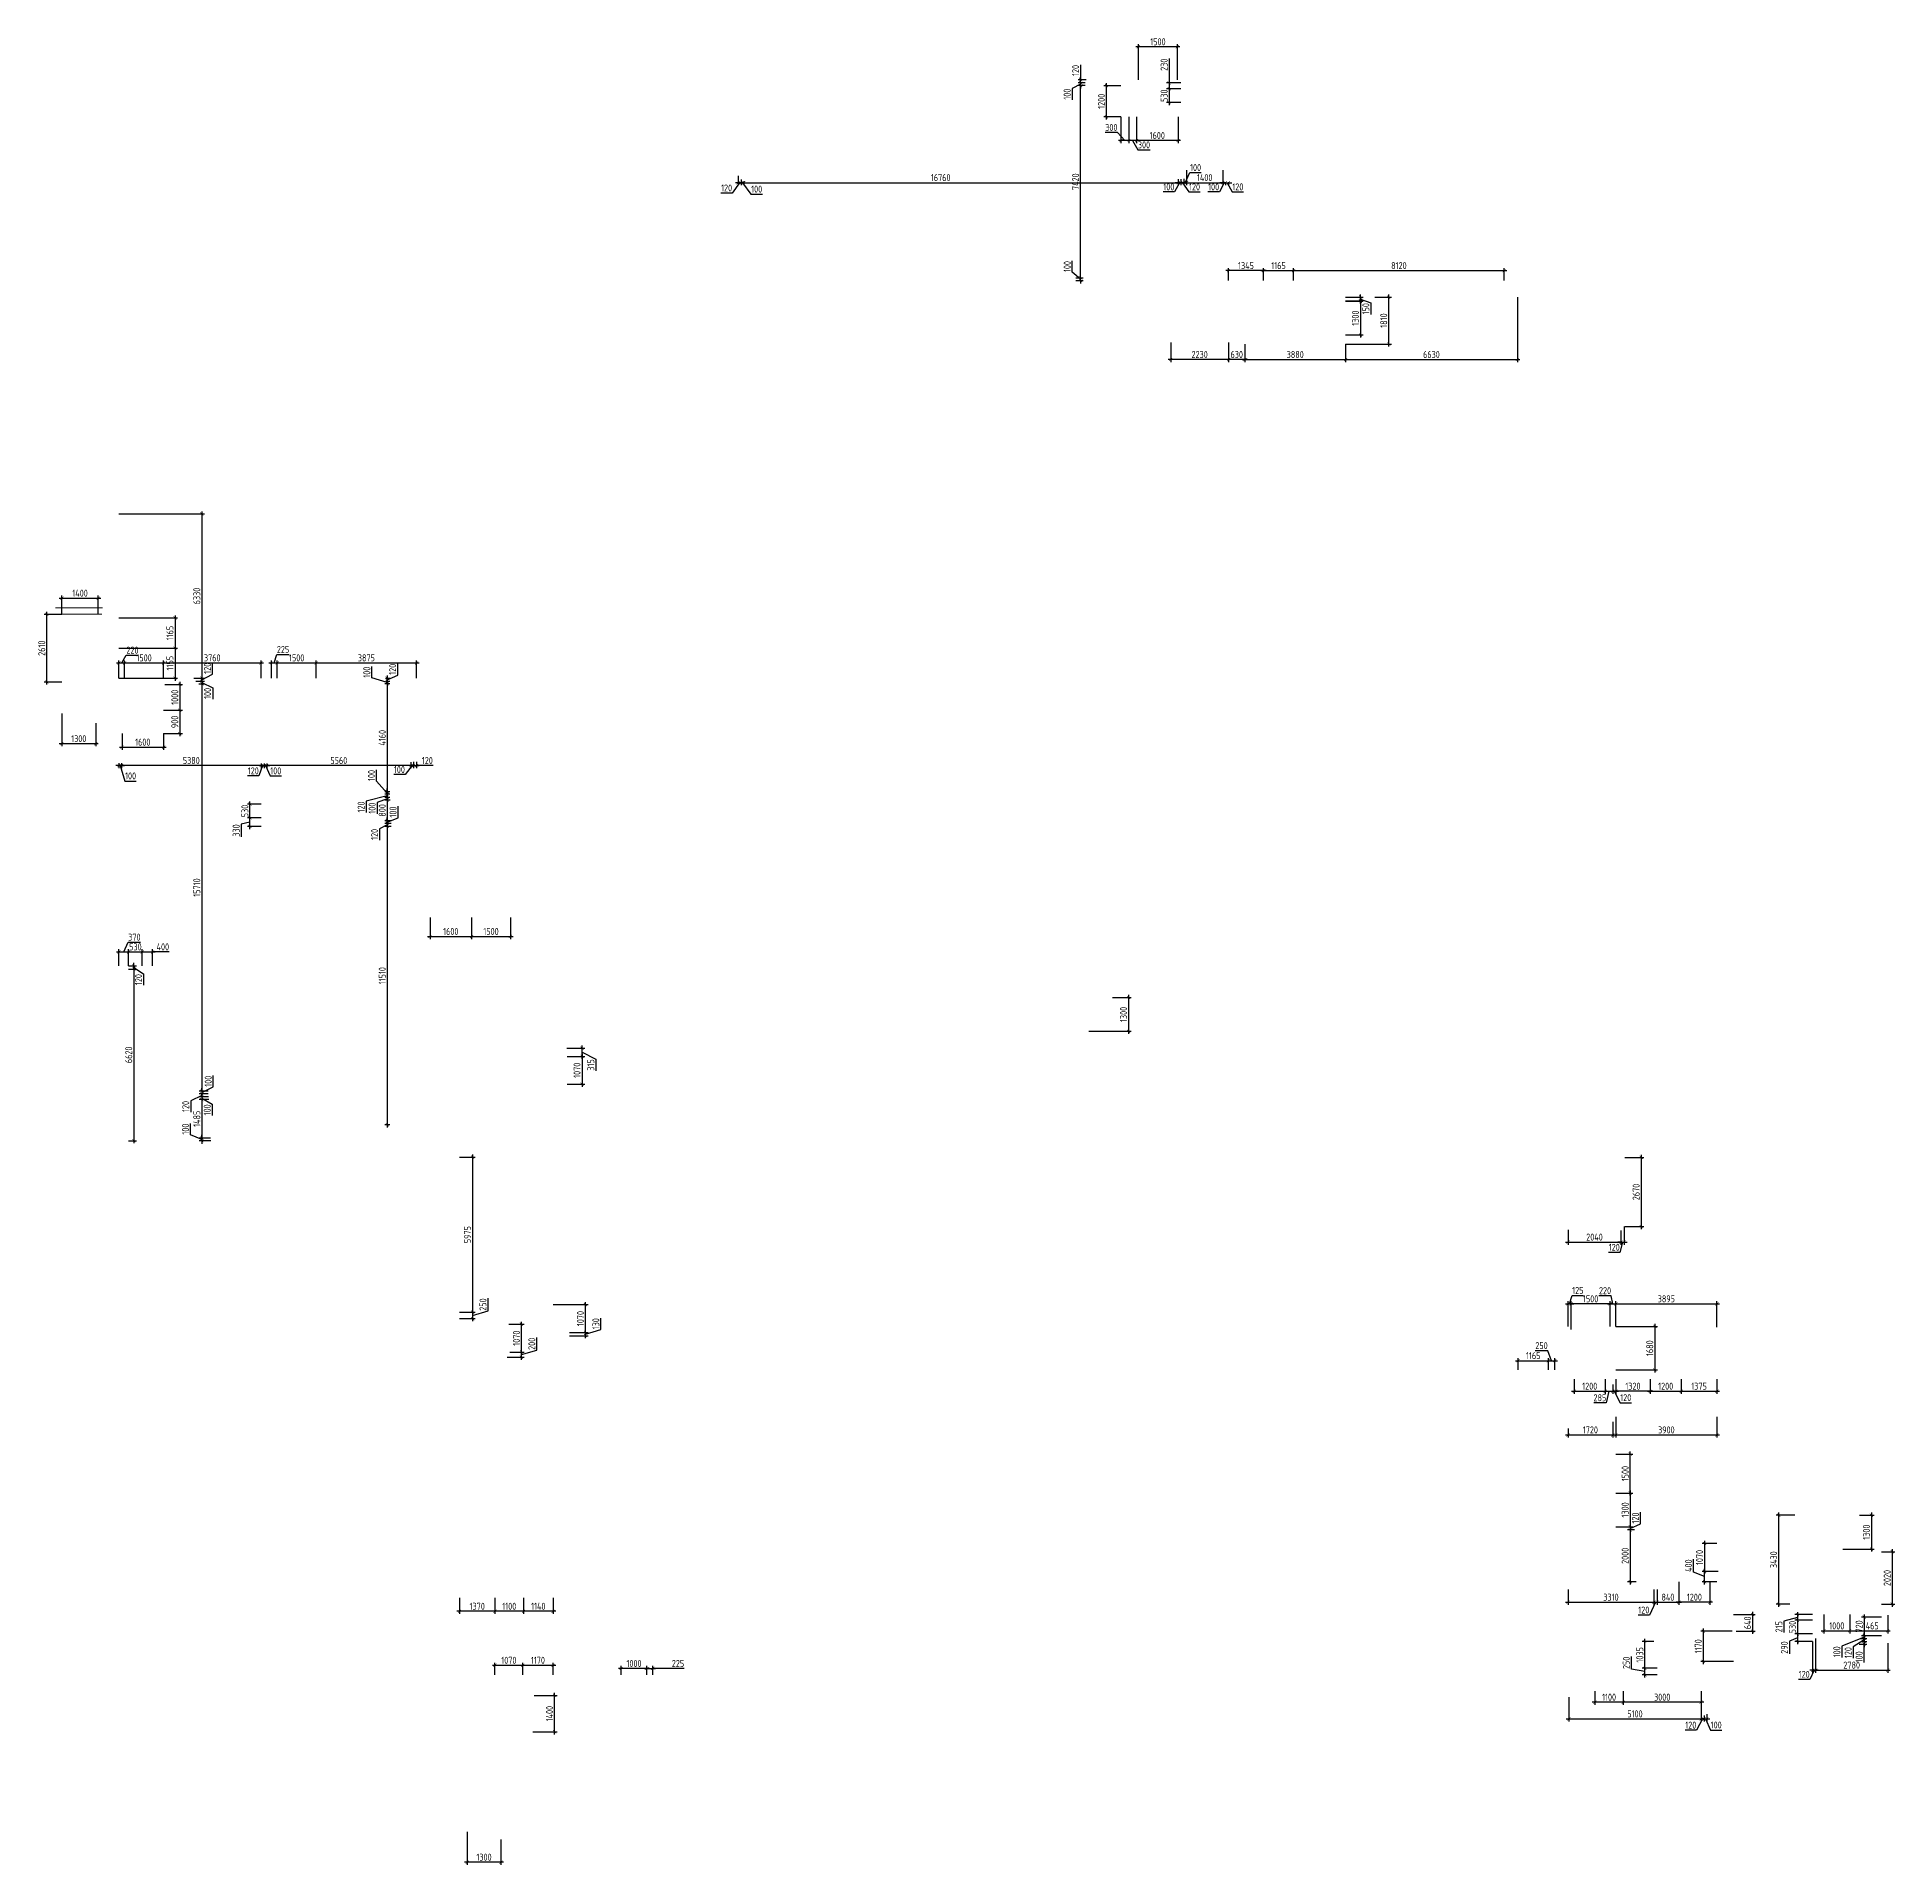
# Model space of a CAD drawing. Header units: millimetres. Extents: x -350007 to 536090, y -888 to 198380.
# Drawn here: x -350007 to -278352, y 54766 to 125233 of the extents above; entities that cross this region are included whole.
import ezdxf

# ---------------------------------------------------------------- set-up
doc = ezdxf.new("R2010")
doc.units = ezdxf.units.MM
doc.layers.add('АР_Размеры нов.', color=15, linetype='Continuous', lineweight=0)
doc.styles.add('ISOCPEUR', font='isocpeur.ttf', dxfattribs={"width": 0.7})
doc.dimstyles.new('R_100', dxfattribs={"dimtxt": 270, "dimasz": 120, "dimexe": 100, "dimexo": 0, "dimgap": 60, "dimtad": 1, "dimdec": 0, "dimrnd": 5, "dimzin": 0, "dimdsep": 46, "dimtxsty": 'ISOCPEUR', "dimblk": 'ARCHTICK', "dimcen": 0, "dimdle": 100, "dimclrd": 256, "dimclre": 256, "dimclrt": 256, "dimadec": 0, "dimazin": 0, "dimtfac": 2, "dimtdec": 0, "dimtofl": 0, "dimtmove": 1, "dimatfit": 3, "dimfxl": 1, "dimtvp": 3, "dimtolj": 1, "dimtzin": 0, "dimarcsym": 0})

msp = doc.modelspace()

# ---------------------------------------------------------------- blocks, each defined once
blk = doc.blocks.new('_ArchTick')
at = {"color": 0, "linetype": 'ByBlock', "const_width": 0.15}
blk.add_lwpolyline([(-0.5, -0.5), (0.5, 0.5)], dxfattribs=at)
blk = doc.blocks.new('*D2559')
at = {"layer": 'Defpoints', "color": 0, "ltscale": 100, "transparency": 16777216}
for p in [(-287995, 63376), (-287646, 63376), (-287646, 62343)]:
    blk.add_point(p, dxfattribs=at)
at = {"layer": 'АР_Размеры нов.', "lineweight": -2, "ltscale": 100, "transparency": 16777216}
for p, q in [((-287646, 63376), (-288095, 63376)), ((-287995, 62243), (-287995, 63476)), ((-287646, 62343), (-288095, 62343))]:
    blk.add_line(p, q, dxfattribs=at)
at = {"layer": 'АР_Размеры нов.', "lineweight": -2, "ltscale": 100, "transparency": 16777216, "xscale": 120, "yscale": 120, "zscale": 120}
for p, rotation in [((-287995, 63376), 90), ((-287995, 62343), 270)]:
    blk.add_blockref('_ArchTick', p, dxfattribs=dict(at, rotation=rotation))
at = {"layer": 'АР_Размеры нов.', "ltscale": 100, "transparency": 16777216, "insert": (-288190, 62860), "char_height": 270, "attachment_point": 5, "rotation": 90, "style": 'ISOCPEUR'}
blk.add_mtext('\\A1;1035', dxfattribs=at)
blk = doc.blocks.new('*D2560')
at = {"layer": 'Defpoints', "color": 0, "ltscale": 100, "transparency": 16777216}
for p in [(-284633, 63776), (-285740, 62607), (-284577, 62607)]:
    blk.add_point(p, dxfattribs=at)
at = {"layer": 'АР_Размеры нов.', "lineweight": -2, "ltscale": 100, "transparency": 16777216}
for p, q in [((-284633, 63776), (-285840, 63776)), ((-285740, 63876), (-285740, 62507)), ((-284577, 62607), (-285840, 62607))]:
    blk.add_line(p, q, dxfattribs=at)
at = {"layer": 'АР_Размеры нов.', "lineweight": -2, "ltscale": 100, "transparency": 16777216, "xscale": 120, "yscale": 120, "zscale": 120}
for p, rotation in [((-285740, 63776), 90), ((-285740, 62607), 270)]:
    blk.add_blockref('_ArchTick', p, dxfattribs=dict(at, rotation=rotation))
at = {"layer": 'АР_Размеры нов.', "ltscale": 100, "transparency": 16777216, "insert": (-285935, 63192), "char_height": 270, "attachment_point": 5, "rotation": 90, "style": 'ISOCPEUR'}
blk.add_mtext('\\A1;1170', dxfattribs=at)
blk = doc.blocks.new('*D2561')
at = {"layer": 'Defpoints', "color": 0, "ltscale": 100, "transparency": 16777216}
for p in [(-290836, 76393), (-290836, 75406), (-289336, 75525)]:
    blk.add_point(p, dxfattribs=at)
at = {"layer": 'АР_Размеры нов.', "lineweight": -2, "ltscale": 100, "transparency": 16777216}
for p, q in [((-289236, 76393), (-290936, 76393)), ((-290836, 75406), (-290836, 76493)), ((-289336, 75525), (-289336, 76493))]:
    blk.add_line(p, q, dxfattribs=at)
at = {"layer": 'АР_Размеры нов.', "lineweight": -2, "ltscale": 100, "transparency": 16777216, "xscale": 120, "yscale": 120, "zscale": 120, "rotation": 180}
blk.add_blockref('_ArchTick', (-290836, 76393), dxfattribs=at)
at = {"layer": 'АР_Размеры нов.', "lineweight": -2, "ltscale": 100, "transparency": 16777216, "xscale": 120, "yscale": 120, "zscale": 120}
blk.add_blockref('_ArchTick', (-289336, 76393), dxfattribs=at)
at = {"layer": 'АР_Размеры нов.', "ltscale": 100, "transparency": 16777216, "insert": (-290086, 76588), "char_height": 270, "attachment_point": 5, "style": 'ISOCPEUR'}
blk.add_mtext('\\A1;1500', dxfattribs=at)
blk = doc.blocks.new('*D2562')
at = {"layer": 'Defpoints', "color": 0, "ltscale": 100, "transparency": 16777216}
for p in [(-292882, 73847), (-291717, 74203), (-291717, 73847)]:
    blk.add_point(p, dxfattribs=at)
at = {"layer": 'АР_Размеры нов.', "lineweight": -2, "ltscale": 100, "transparency": 16777216}
for p, q in [((-292982, 74203), (-291617, 74203)), ((-292882, 73847), (-292882, 74303)), ((-291717, 73847), (-291717, 74303))]:
    blk.add_line(p, q, dxfattribs=at)
at = {"layer": 'АР_Размеры нов.', "lineweight": -2, "ltscale": 100, "transparency": 16777216, "xscale": 120, "yscale": 120, "zscale": 120, "rotation": 180}
blk.add_blockref('_ArchTick', (-292882, 74203), dxfattribs=at)
at = {"layer": 'АР_Размеры нов.', "lineweight": -2, "ltscale": 100, "transparency": 16777216, "xscale": 120, "yscale": 120, "zscale": 120}
blk.add_blockref('_ArchTick', (-291717, 74203), dxfattribs=at)
at = {"layer": 'АР_Размеры нов.', "ltscale": 100, "transparency": 16777216, "insert": (-292299, 74398), "char_height": 270, "attachment_point": 5, "style": 'ISOCPEUR'}
blk.add_mtext('\\A1;1165', dxfattribs=at)
blk = doc.blocks.new('*D2563')
at = {"layer": 'Defpoints', "color": 0, "ltscale": 100, "transparency": 16777216}
for p in [(-291717, 73847), (-291467, 74203), (-291467, 73847)]:
    blk.add_point(p, dxfattribs=at)
at = {"layer": 'АР_Размеры нов.', "lineweight": -2, "ltscale": 100, "transparency": 16777216}
for p, q in [((-291742, 74590), (-292221, 74590)), ((-291592, 74203), (-291742, 74590)), ((-291817, 74203), (-291367, 74203)), ((-291717, 73847), (-291717, 74303)), ((-291467, 73847), (-291467, 74303))]:
    blk.add_line(p, q, dxfattribs=at)
at = {"layer": 'АР_Размеры нов.', "lineweight": -2, "ltscale": 100, "transparency": 16777216, "xscale": 120, "yscale": 120, "zscale": 120, "rotation": 180}
blk.add_blockref('_ArchTick', (-291717, 74203), dxfattribs=at)
at = {"layer": 'АР_Размеры нов.', "lineweight": -2, "ltscale": 100, "transparency": 16777216, "xscale": 120, "yscale": 120, "zscale": 120}
blk.add_blockref('_ArchTick', (-291467, 74203), dxfattribs=at)
at = {"layer": 'АР_Размеры нов.', "ltscale": 100, "transparency": 16777216, "insert": (-291981, 74785), "char_height": 270, "attachment_point": 5, "style": 'ISOCPEUR'}
blk.add_mtext('\\A1;250', dxfattribs=at)
blk = doc.blocks.new('*D2564')
at = {"layer": 'Defpoints', "color": 0, "ltscale": 100, "transparency": 16777216}
for p in [(-346852, 102840), (-346852, 101675), (-344689, 101675)]:
    blk.add_point(p, dxfattribs=at)
at = {"layer": 'АР_Размеры нов.', "lineweight": -2, "ltscale": 100, "transparency": 16777216}
for p, q in [((-346852, 102840), (-344589, 102840)), ((-344689, 102940), (-344689, 101575)), ((-346852, 101675), (-344589, 101675))]:
    blk.add_line(p, q, dxfattribs=at)
at = {"layer": 'АР_Размеры нов.', "lineweight": -2, "ltscale": 100, "transparency": 16777216, "xscale": 120, "yscale": 120, "zscale": 120}
for p, rotation in [((-344689, 102840), 90), ((-344689, 101675), 270)]:
    blk.add_blockref('_ArchTick', p, dxfattribs=dict(at, rotation=rotation))
at = {"layer": 'АР_Размеры нов.', "ltscale": 100, "transparency": 16777216, "insert": (-344884, 102258), "char_height": 270, "attachment_point": 5, "rotation": 90, "style": 'ISOCPEUR'}
blk.add_mtext('\\A1;1165', dxfattribs=at)
blk = doc.blocks.new('*D2656')
at = {"layer": 'Defpoints', "color": 0, "ltscale": 100, "transparency": 16777216}
for p in [(-285218, 67152), (-285690, 66081), (-285171, 66081)]:
    blk.add_point(p, dxfattribs=at)
at = {"layer": 'АР_Размеры нов.', "lineweight": -2, "ltscale": 100, "transparency": 16777216}
for p, q in [((-285218, 67152), (-285790, 67152)), ((-285690, 67252), (-285690, 65981)), ((-285171, 66081), (-285790, 66081))]:
    blk.add_line(p, q, dxfattribs=at)
at = {"layer": 'АР_Размеры нов.', "lineweight": -2, "ltscale": 100, "transparency": 16777216, "xscale": 120, "yscale": 120, "zscale": 120}
for p, rotation in [((-285690, 67152), 90), ((-285690, 66081), 270)]:
    blk.add_blockref('_ArchTick', p, dxfattribs=dict(at, rotation=rotation))
at = {"layer": 'АР_Размеры нов.', "ltscale": 100, "transparency": 16777216, "insert": (-285885, 66616), "char_height": 270, "attachment_point": 5, "rotation": 90, "style": 'ISOCPEUR'}
blk.add_mtext('\\A1;1070', dxfattribs=at)
blk = doc.blocks.new('*D2668')
at = {"layer": 'Defpoints', "color": 0, "ltscale": 100, "transparency": 16777216}
for p in [(-287995, 62343), (-287526, 62343), (-287526, 62094)]:
    blk.add_point(p, dxfattribs=at)
at = {"layer": 'АР_Размеры нов.', "lineweight": -2, "ltscale": 100, "transparency": 16777216}
for p, q in [((-288515, 62314), (-288515, 62793)), ((-287526, 62343), (-288095, 62343)), ((-287995, 61994), (-287995, 62443)), ((-287995, 62219), (-288515, 62314)), ((-287526, 62094), (-288095, 62094))]:
    blk.add_line(p, q, dxfattribs=at)
at = {"layer": 'АР_Размеры нов.', "lineweight": -2, "ltscale": 100, "transparency": 16777216, "xscale": 120, "yscale": 120, "zscale": 120}
for p, rotation in [((-287995, 62343), 90), ((-287995, 62094), 270)]:
    blk.add_blockref('_ArchTick', p, dxfattribs=dict(at, rotation=rotation))
at = {"layer": 'АР_Размеры нов.', "ltscale": 100, "transparency": 16777216, "insert": (-288710, 62553), "char_height": 270, "attachment_point": 5, "rotation": 90, "style": 'ISOCPEUR'}
blk.add_mtext('\\A1;250', dxfattribs=at)
blk = doc.blocks.new('*D2669')
at = {"layer": 'Defpoints', "color": 0, "ltscale": 100, "transparency": 16777216}
for p in [(-284577, 64418), (-284467, 63777), (-283835, 64418)]:
    blk.add_point(p, dxfattribs=at)
at = {"layer": 'АР_Размеры нов.', "lineweight": -2, "ltscale": 100, "transparency": 16777216}
for p, q in [((-283835, 63677), (-283835, 64518)), ((-284577, 64418), (-283735, 64418)), ((-284467, 63777), (-283735, 63777))]:
    blk.add_line(p, q, dxfattribs=at)
at = {"layer": 'АР_Размеры нов.', "lineweight": -2, "ltscale": 100, "transparency": 16777216, "xscale": 120, "yscale": 120, "zscale": 120}
for p, rotation in [((-283835, 64418), 90), ((-283835, 63777), 270)]:
    blk.add_blockref('_ArchTick', p, dxfattribs=dict(at, rotation=rotation))
at = {"layer": 'АР_Размеры нов.', "ltscale": 100, "transparency": 16777216, "insert": (-284030, 64097), "char_height": 270, "attachment_point": 5, "rotation": 90, "style": 'ISOCPEUR'}
blk.add_mtext('\\A1;640', dxfattribs=at)
blk = doc.blocks.new('*D2670')
at = {"layer": 'Defpoints', "color": 0, "ltscale": 100, "transparency": 16777216}
for p in [(-281091, 64417, -1), (-280092, 64417, -1), (-280092, 63785)]:
    blk.add_point(p, dxfattribs=at)
at = {"layer": 'АР_Размеры нов.', "lineweight": -2, "ltscale": 100, "transparency": 16777216}
for p, q in [((-281191, 63785), (-279992, 63785)), ((-281091, 64417), (-281091, 63685)), ((-280092, 64417), (-280092, 63685))]:
    blk.add_line(p, q, dxfattribs=at)
at = {"layer": 'АР_Размеры нов.', "lineweight": -2, "ltscale": 100, "transparency": 16777216, "xscale": 120, "yscale": 120, "zscale": 120, "rotation": 180}
blk.add_blockref('_ArchTick', (-281091, 63785), dxfattribs=at)
at = {"layer": 'АР_Размеры нов.', "lineweight": -2, "ltscale": 100, "transparency": 16777216, "xscale": 120, "yscale": 120, "zscale": 120}
blk.add_blockref('_ArchTick', (-280092, 63785), dxfattribs=at)
at = {"layer": 'АР_Размеры нов.', "ltscale": 100, "transparency": 16777216, "insert": (-280591, 63980), "char_height": 270, "attachment_point": 5, "style": 'ISOCPEUR'}
blk.add_mtext('\\A1;1000', dxfattribs=at)
blk = doc.blocks.new('*D2671')
at = {"layer": 'Defpoints', "color": 0, "ltscale": 100, "transparency": 16777216}
for p in [(-280092, 64408, 0), (-278627, 64390), (-278627, 63785)]:
    blk.add_point(p, dxfattribs=at)
at = {"layer": 'АР_Размеры нов.', "lineweight": -2, "ltscale": 100, "transparency": 16777216}
for p, q in [((-280192, 63785), (-278527, 63785)), ((-280092, 64408), (-280092, 63685)), ((-278627, 64390), (-278627, 63685))]:
    blk.add_line(p, q, dxfattribs=at)
at = {"layer": 'АР_Размеры нов.', "lineweight": -2, "ltscale": 100, "transparency": 16777216, "xscale": 120, "yscale": 120, "zscale": 120, "rotation": 180}
blk.add_blockref('_ArchTick', (-280092, 63785), dxfattribs=at)
at = {"layer": 'АР_Размеры нов.', "lineweight": -2, "ltscale": 100, "transparency": 16777216, "xscale": 120, "yscale": 120, "zscale": 120}
blk.add_blockref('_ArchTick', (-278627, 63785), dxfattribs=at)
at = {"layer": 'АР_Размеры нов.', "ltscale": 100, "transparency": 16777216, "insert": (-279283, 63980), "char_height": 270, "attachment_point": 5, "style": 'ISOCPEUR'}
blk.add_mtext('\\A1;1465', dxfattribs=at)
blk = doc.blocks.new('*D2672')
at = {"layer": 'Defpoints', "color": 0, "ltscale": 100, "transparency": 16777216}
for p in [(-289115, 70601), (-288560, 70601), (-289115, 69101)]:
    blk.add_point(p, dxfattribs=at)
at = {"layer": 'АР_Размеры нов.', "lineweight": -2, "ltscale": 100, "transparency": 16777216}
for p, q in [((-289115, 70601), (-288460, 70601)), ((-288560, 69001), (-288560, 70701)), ((-289115, 69101), (-288460, 69101))]:
    blk.add_line(p, q, dxfattribs=at)
at = {"layer": 'АР_Размеры нов.', "lineweight": -2, "ltscale": 100, "transparency": 16777216, "xscale": 120, "yscale": 120, "zscale": 120}
for p, rotation in [((-288560, 70601), 90), ((-288560, 69101), 270)]:
    blk.add_blockref('_ArchTick', p, dxfattribs=dict(at, rotation=rotation))
at = {"layer": 'АР_Размеры нов.', "ltscale": 100, "transparency": 16777216, "insert": (-288755, 69851), "char_height": 270, "attachment_point": 5, "rotation": 90, "style": 'ISOCPEUR'}
blk.add_mtext('\\A1;1500', dxfattribs=at)
blk = doc.blocks.new('*D2884')
at = {"layer": 'Defpoints', "color": 0, "ltscale": 100, "transparency": 16777216}
for p in [(-279714, 68244, 0), (-280359, 66941), (-279254, 66941)]:
    blk.add_point(p, dxfattribs=at)
at = {"layer": 'АР_Размеры нов.', "lineweight": -2, "ltscale": 100, "transparency": 16777216}
for p, q in [((-279714, 68244), (-279154, 68244)), ((-279254, 68344), (-279254, 66841)), ((-280359, 66941), (-279154, 66941))]:
    blk.add_line(p, q, dxfattribs=at)
at = {"layer": 'АР_Размеры нов.', "lineweight": -2, "ltscale": 100, "transparency": 16777216, "xscale": 120, "yscale": 120, "zscale": 120}
for p, rotation in [((-279254, 68244), 90), ((-279254, 66941), 270)]:
    blk.add_blockref('_ArchTick', p, dxfattribs=dict(at, rotation=rotation))
at = {"layer": 'АР_Размеры нов.', "ltscale": 100, "transparency": 16777216, "insert": (-279449, 67593), "char_height": 270, "attachment_point": 5, "rotation": 90, "style": 'ISOCPEUR'}
blk.add_mtext('\\A1;1300', dxfattribs=at)
blk = doc.blocks.new('*D2885')
at = {"layer": 'Defpoints', "color": 0, "ltscale": 100, "transparency": 16777216}
for p in [(-308531, 88206, 0), (-309448, 86903, 0), (-307908, 86903)]:
    blk.add_point(p, dxfattribs=at)
at = {"layer": 'АР_Размеры нов.', "lineweight": -2, "ltscale": 100, "transparency": 16777216}
for p, q in [((-308531, 88206), (-307808, 88206)), ((-307908, 88306), (-307908, 86803)), ((-309448, 86903), (-307808, 86903))]:
    blk.add_line(p, q, dxfattribs=at)
at = {"layer": 'АР_Размеры нов.', "lineweight": -2, "ltscale": 100, "transparency": 16777216, "xscale": 120, "yscale": 120, "zscale": 120}
for p, rotation in [((-307908, 88206), 90), ((-307908, 86903), 270)]:
    blk.add_blockref('_ArchTick', p, dxfattribs=dict(at, rotation=rotation))
at = {"layer": 'АР_Размеры нов.', "ltscale": 100, "transparency": 16777216, "insert": (-308103, 87554), "char_height": 270, "attachment_point": 5, "rotation": 90, "style": 'ISOCPEUR'}
blk.add_mtext('\\A1;1300', dxfattribs=at)
blk = doc.blocks.new('*D2887')
at = {"layer": 'Defpoints', "color": 0, "ltscale": 100, "transparency": 16777216}
for p in [(-349052, 99159), (-347750, 98785, 0), (-349052, 97991)]:
    blk.add_point(p, dxfattribs=at)
at = {"layer": 'АР_Размеры нов.', "lineweight": -2, "ltscale": 100, "transparency": 16777216}
for p, q in [((-349052, 99159), (-349052, 97891)), ((-347750, 98785), (-347750, 97891)), ((-347650, 97991), (-349152, 97991))]:
    blk.add_line(p, q, dxfattribs=at)
at = {"layer": 'АР_Размеры нов.', "lineweight": -2, "ltscale": 100, "transparency": 16777216, "xscale": 120, "yscale": 120, "zscale": 120, "rotation": 180}
blk.add_blockref('_ArchTick', (-349052, 97991), dxfattribs=at)
at = {"layer": 'АР_Размеры нов.', "lineweight": -2, "ltscale": 100, "transparency": 16777216, "xscale": 120, "yscale": 120, "zscale": 120}
blk.add_blockref('_ArchTick', (-347750, 97991), dxfattribs=at)
at = {"layer": 'АР_Размеры нов.', "ltscale": 100, "transparency": 16777216, "insert": (-348401, 98186), "char_height": 270, "attachment_point": 5, "style": 'ISOCPEUR'}
blk.add_mtext('\\A1;1300', dxfattribs=at)
blk = doc.blocks.new('*D2894')
at = {"layer": 'Defpoints', "color": 0, "ltscale": 100, "transparency": 16777216}
for p in [(-330838, 61296), (-330050, 61296), (-330894, 59895)]:
    blk.add_point(p, dxfattribs=at)
at = {"layer": 'АР_Размеры нов.', "lineweight": -2, "ltscale": 100, "transparency": 16777216}
for p, q in [((-330838, 61296), (-329950, 61296)), ((-330050, 59795), (-330050, 61396)), ((-330894, 59895), (-329950, 59895))]:
    blk.add_line(p, q, dxfattribs=at)
at = {"layer": 'АР_Размеры нов.', "lineweight": -2, "ltscale": 100, "transparency": 16777216, "xscale": 120, "yscale": 120, "zscale": 120}
for p, rotation in [((-330050, 61296), 90), ((-330050, 59895), 270)]:
    blk.add_blockref('_ArchTick', p, dxfattribs=dict(at, rotation=rotation))
at = {"layer": 'АР_Размеры нов.', "ltscale": 100, "transparency": 16777216, "insert": (-330245, 60596), "char_height": 270, "attachment_point": 5, "rotation": 90, "style": 'ISOCPEUR'}
blk.add_mtext('\\A1;1400', dxfattribs=at)
blk = doc.blocks.new('*D2910')
at = {"layer": 'Defpoints', "color": 0, "ltscale": 100, "transparency": 16777216}
for p in [(-289115, 69101), (-289115, 67799), (-288560, 67799)]:
    blk.add_point(p, dxfattribs=at)
at = {"layer": 'АР_Размеры нов.', "lineweight": -2, "ltscale": 100, "transparency": 16777216}
for p, q in [((-289115, 69101), (-288460, 69101)), ((-288560, 69201), (-288560, 67699)), ((-289115, 67799), (-288460, 67799))]:
    blk.add_line(p, q, dxfattribs=at)
at = {"layer": 'АР_Размеры нов.', "lineweight": -2, "ltscale": 100, "transparency": 16777216, "xscale": 120, "yscale": 120, "zscale": 120}
for p, rotation in [((-288560, 69101), 90), ((-288560, 67799), 270)]:
    blk.add_blockref('_ArchTick', p, dxfattribs=dict(at, rotation=rotation))
at = {"layer": 'АР_Размеры нов.', "ltscale": 100, "transparency": 16777216, "insert": (-288755, 68450), "char_height": 270, "attachment_point": 5, "rotation": 90, "style": 'ISOCPEUR'}
blk.add_mtext('\\A1;1300', dxfattribs=at)
blk = doc.blocks.new('*D2911')
at = {"layer": 'Defpoints', "color": 0, "ltscale": 100, "transparency": 16777216}
for p in [(-329468, 75294), (-328858, 75294), (-329468, 75166)]:
    blk.add_point(p, dxfattribs=at)
at = {"layer": 'АР_Размеры нов.', "lineweight": -2, "ltscale": 100, "transparency": 16777216}
for p, q in [((-329468, 75294), (-328758, 75294)), ((-328858, 75230), (-328263, 75408)), ((-328858, 75066), (-328858, 75394)), ((-328263, 75408), (-328263, 75849)), ((-329468, 75166), (-328758, 75166))]:
    blk.add_line(p, q, dxfattribs=at)
at = {"layer": 'АР_Размеры нов.', "lineweight": -2, "ltscale": 100, "transparency": 16777216, "xscale": 120, "yscale": 120, "zscale": 120}
for p, rotation in [((-328858, 75294), 90), ((-328858, 75166), 270)]:
    blk.add_blockref('_ArchTick', p, dxfattribs=dict(at, rotation=rotation))
at = {"layer": 'АР_Размеры нов.', "ltscale": 100, "transparency": 16777216, "insert": (-328458, 75629), "char_height": 270, "attachment_point": 5, "rotation": 90, "style": 'ISOCPEUR'}
blk.add_mtext('\\A1;130', dxfattribs=at)
blk = doc.blocks.new('*D2912')
at = {"layer": 'Defpoints', "color": 0, "ltscale": 100, "transparency": 16777216}
for p in [(-289235, 71848), (-290957, 71586), (-289235, 71339)]:
    blk.add_point(p, dxfattribs=at)
at = {"layer": 'АР_Размеры нов.', "lineweight": -2, "ltscale": 100, "transparency": 16777216}
for p, q in [((-289235, 71848), (-289235, 71239)), ((-291057, 71339), (-289135, 71339)), ((-290957, 71586), (-290957, 71239))]:
    blk.add_line(p, q, dxfattribs=at)
at = {"layer": 'АР_Размеры нов.', "lineweight": -2, "ltscale": 100, "transparency": 16777216, "xscale": 120, "yscale": 120, "zscale": 120, "rotation": 180}
blk.add_blockref('_ArchTick', (-290957, 71339), dxfattribs=at)
at = {"layer": 'АР_Размеры нов.', "lineweight": -2, "ltscale": 100, "transparency": 16777216, "xscale": 120, "yscale": 120, "zscale": 120}
blk.add_blockref('_ArchTick', (-289235, 71339), dxfattribs=at)
at = {"layer": 'АР_Размеры нов.', "ltscale": 100, "transparency": 16777216, "insert": (-290096, 71534), "char_height": 270, "attachment_point": 5, "style": 'ISOCPEUR'}
blk.add_mtext('\\A1;1720', dxfattribs=at)
blk = doc.blocks.new('*D2913')
at = {"layer": 'Defpoints', "color": 0, "ltscale": 100, "transparency": 16777216}
for p in [(-289115, 72044), (-285217, 72044), (-285217, 71339)]:
    blk.add_point(p, dxfattribs=at)
at = {"layer": 'АР_Размеры нов.', "lineweight": -2, "ltscale": 100, "transparency": 16777216}
for p, q in [((-289115, 72044), (-289115, 71239)), ((-285217, 72044), (-285217, 71239)), ((-289215, 71339), (-285117, 71339))]:
    blk.add_line(p, q, dxfattribs=at)
at = {"layer": 'АР_Размеры нов.', "lineweight": -2, "ltscale": 100, "transparency": 16777216, "xscale": 120, "yscale": 120, "zscale": 120, "rotation": 180}
blk.add_blockref('_ArchTick', (-289115, 71339), dxfattribs=at)
at = {"layer": 'АР_Размеры нов.', "lineweight": -2, "ltscale": 100, "transparency": 16777216, "xscale": 120, "yscale": 120, "zscale": 120}
blk.add_blockref('_ArchTick', (-285217, 71339), dxfattribs=at)
at = {"layer": 'АР_Размеры нов.', "ltscale": 100, "transparency": 16777216, "insert": (-287166, 71534), "char_height": 270, "attachment_point": 5, "style": 'ISOCPEUR'}
blk.add_mtext('\\A1;3900', dxfattribs=at)
blk = doc.blocks.new('*D2914')
at = {"layer": 'Defpoints', "color": 0, "ltscale": 100, "transparency": 16777216}
for p in [(-330107, 76364), (-328858, 76364), (-329468, 75294)]:
    blk.add_point(p, dxfattribs=at)
at = {"layer": 'АР_Размеры нов.', "lineweight": -2, "ltscale": 100, "transparency": 16777216}
for p, q in [((-330107, 76364), (-328758, 76364)), ((-328858, 75194), (-328858, 76464)), ((-329468, 75294), (-328758, 75294))]:
    blk.add_line(p, q, dxfattribs=at)
at = {"layer": 'АР_Размеры нов.', "lineweight": -2, "ltscale": 100, "transparency": 16777216, "xscale": 120, "yscale": 120, "zscale": 120}
for p, rotation in [((-328858, 76364), 90), ((-328858, 75294), 270)]:
    blk.add_blockref('_ArchTick', p, dxfattribs=dict(at, rotation=rotation))
at = {"layer": 'АР_Размеры нов.', "ltscale": 100, "transparency": 16777216, "insert": (-329053, 75829), "char_height": 270, "attachment_point": 5, "rotation": 90, "style": 'ISOCPEUR'}
blk.add_mtext('\\A1;1070', dxfattribs=at)
blk = doc.blocks.new('*D2915')
at = {"layer": 'Defpoints', "color": 0, "ltscale": 100, "transparency": 16777216}
for p in [(-290836, 76393), (-290958, 75525), (-290836, 75525)]:
    blk.add_point(p, dxfattribs=at)
at = {"layer": 'АР_Размеры нов.', "lineweight": -2, "ltscale": 100, "transparency": 16777216}
for p, q in [((-290897, 76393), (-290800, 76718)), ((-290800, 76718), (-290358, 76718)), ((-291058, 76393), (-290736, 76393)), ((-290958, 75525), (-290958, 76493)), ((-290836, 75525), (-290836, 76493))]:
    blk.add_line(p, q, dxfattribs=at)
at = {"layer": 'АР_Размеры нов.', "lineweight": -2, "ltscale": 100, "transparency": 16777216, "xscale": 120, "yscale": 120, "zscale": 120, "rotation": 180}
blk.add_blockref('_ArchTick', (-290958, 76393), dxfattribs=at)
at = {"layer": 'АР_Размеры нов.', "lineweight": -2, "ltscale": 100, "transparency": 16777216, "xscale": 120, "yscale": 120, "zscale": 120}
blk.add_blockref('_ArchTick', (-290836, 76393), dxfattribs=at)
at = {"layer": 'АР_Размеры нов.', "ltscale": 100, "transparency": 16777216, "insert": (-290579, 76913), "char_height": 270, "attachment_point": 5, "style": 'ISOCPEUR'}
blk.add_mtext('\\A1;125', dxfattribs=at)
blk = doc.blocks.new('*D2916')
at = {"layer": 'Defpoints', "color": 0, "ltscale": 100, "transparency": 16777216}
for p in [(-290722, 73487), (-289520, 73487), (-289520, 73025)]:
    blk.add_point(p, dxfattribs=at)
at = {"layer": 'АР_Размеры нов.', "lineweight": -2, "ltscale": 100, "transparency": 16777216}
for p, q in [((-290722, 73487), (-290722, 72925)), ((-289520, 73487), (-289520, 72925)), ((-290822, 73025), (-289420, 73025))]:
    blk.add_line(p, q, dxfattribs=at)
at = {"layer": 'АР_Размеры нов.', "lineweight": -2, "ltscale": 100, "transparency": 16777216, "xscale": 120, "yscale": 120, "zscale": 120, "rotation": 180}
blk.add_blockref('_ArchTick', (-290722, 73025), dxfattribs=at)
at = {"layer": 'АР_Размеры нов.', "lineweight": -2, "ltscale": 100, "transparency": 16777216, "xscale": 120, "yscale": 120, "zscale": 120}
blk.add_blockref('_ArchTick', (-289520, 73025), dxfattribs=at)
at = {"layer": 'АР_Размеры нов.', "ltscale": 100, "transparency": 16777216, "insert": (-290121, 73220), "char_height": 270, "attachment_point": 5, "style": 'ISOCPEUR'}
blk.add_mtext('\\A1;1200', dxfattribs=at)
blk = doc.blocks.new('*D2917')
at = {"layer": 'Defpoints', "color": 0, "ltscale": 100, "transparency": 16777216}
for p in [(-287793, 73487), (-286591, 73487), (-286591, 73025)]:
    blk.add_point(p, dxfattribs=at)
at = {"layer": 'АР_Размеры нов.', "lineweight": -2, "ltscale": 100, "transparency": 16777216}
for p, q in [((-287793, 73487), (-287793, 72925)), ((-286591, 73487), (-286591, 72925)), ((-287893, 73025), (-286491, 73025))]:
    blk.add_line(p, q, dxfattribs=at)
at = {"layer": 'АР_Размеры нов.', "lineweight": -2, "ltscale": 100, "transparency": 16777216, "xscale": 120, "yscale": 120, "zscale": 120, "rotation": 180}
blk.add_blockref('_ArchTick', (-287793, 73025), dxfattribs=at)
at = {"layer": 'АР_Размеры нов.', "lineweight": -2, "ltscale": 100, "transparency": 16777216, "xscale": 120, "yscale": 120, "zscale": 120}
blk.add_blockref('_ArchTick', (-286591, 73025), dxfattribs=at)
at = {"layer": 'АР_Размеры нов.', "ltscale": 100, "transparency": 16777216, "insert": (-287192, 73220), "char_height": 270, "attachment_point": 5, "style": 'ISOCPEUR'}
blk.add_mtext('\\A1;1200', dxfattribs=at)
blk = doc.blocks.new('*D2918')
at = {"layer": 'Defpoints', "color": 0, "ltscale": 100, "transparency": 16777216}
for p in [(-286684, 65679), (-285484, 65679), (-286684, 64890)]:
    blk.add_point(p, dxfattribs=at)
at = {"layer": 'АР_Размеры нов.', "lineweight": -2, "ltscale": 100, "transparency": 16777216}
for p, q in [((-286684, 65679), (-286684, 64790)), ((-285484, 65679), (-285484, 64790)), ((-285384, 64890), (-286784, 64890))]:
    blk.add_line(p, q, dxfattribs=at)
at = {"layer": 'АР_Размеры нов.', "lineweight": -2, "ltscale": 100, "transparency": 16777216, "xscale": 120, "yscale": 120, "zscale": 120, "rotation": 180}
blk.add_blockref('_ArchTick', (-286684, 64890), dxfattribs=at)
at = {"layer": 'АР_Размеры нов.', "lineweight": -2, "ltscale": 100, "transparency": 16777216, "xscale": 120, "yscale": 120, "zscale": 120}
blk.add_blockref('_ArchTick', (-285484, 64890), dxfattribs=at)
at = {"layer": 'АР_Размеры нов.', "ltscale": 100, "transparency": 16777216, "insert": (-286084, 65085), "char_height": 270, "attachment_point": 5, "style": 'ISOCPEUR'}
blk.add_mtext('\\A1;1200', dxfattribs=at)
blk = doc.blocks.new('*D2919')
at = {"layer": 'Defpoints', "color": 0, "ltscale": 100, "transparency": 16777216}
for p in [(-333251, 91296), (-331751, 91296, 1), (-331751, 90557)]:
    blk.add_point(p, dxfattribs=at)
at = {"layer": 'АР_Размеры нов.', "lineweight": -2, "ltscale": 100, "transparency": 16777216}
for p, q in [((-333251, 91296), (-333251, 90457)), ((-331751, 91296), (-331751, 90457)), ((-333351, 90557), (-331651, 90557))]:
    blk.add_line(p, q, dxfattribs=at)
at = {"layer": 'АР_Размеры нов.', "lineweight": -2, "ltscale": 100, "transparency": 16777216, "xscale": 120, "yscale": 120, "zscale": 120, "rotation": 180}
blk.add_blockref('_ArchTick', (-333251, 90557), dxfattribs=at)
at = {"layer": 'АР_Размеры нов.', "lineweight": -2, "ltscale": 100, "transparency": 16777216, "xscale": 120, "yscale": 120, "zscale": 120}
blk.add_blockref('_ArchTick', (-331751, 90557), dxfattribs=at)
at = {"layer": 'АР_Размеры нов.', "ltscale": 100, "transparency": 16777216, "insert": (-332501, 90752), "char_height": 270, "attachment_point": 5, "style": 'ISOCPEUR'}
blk.add_mtext('\\A1;1500', dxfattribs=at)
blk = doc.blocks.new('*D2920')
at = {"layer": 'Defpoints', "color": 0, "ltscale": 100, "transparency": 16777216}
for p in [(-334852, 91296), (-333251, 91296), (-333251, 90557)]:
    blk.add_point(p, dxfattribs=at)
at = {"layer": 'АР_Размеры нов.', "lineweight": -2, "ltscale": 100, "transparency": 16777216}
for p, q in [((-334852, 91296), (-334852, 90457)), ((-333251, 91296), (-333251, 90457)), ((-334952, 90557), (-333151, 90557))]:
    blk.add_line(p, q, dxfattribs=at)
at = {"layer": 'АР_Размеры нов.', "lineweight": -2, "ltscale": 100, "transparency": 16777216, "xscale": 120, "yscale": 120, "zscale": 120, "rotation": 180}
blk.add_blockref('_ArchTick', (-334852, 90557), dxfattribs=at)
at = {"layer": 'АР_Размеры нов.', "lineweight": -2, "ltscale": 100, "transparency": 16777216, "xscale": 120, "yscale": 120, "zscale": 120}
blk.add_blockref('_ArchTick', (-333251, 90557), dxfattribs=at)
at = {"layer": 'АР_Размеры нов.', "ltscale": 100, "transparency": 16777216, "insert": (-334052, 90752), "char_height": 270, "attachment_point": 5, "style": 'ISOCPEUR'}
blk.add_mtext('\\A1;1600', dxfattribs=at)
blk = doc.blocks.new('*D2921')
at = {"layer": 'Defpoints', "color": 0, "ltscale": 100, "transparency": 16777216}
for p in [(-285689, 66081), (-285217, 66081), (-285218, 65679)]:
    blk.add_point(p, dxfattribs=at)
at = {"layer": 'АР_Размеры нов.', "lineweight": -2, "ltscale": 100, "transparency": 16777216}
for p, q in [((-286116, 66052), (-286116, 66550)), ((-285689, 65880), (-286116, 66052)), ((-285217, 66081), (-285789, 66081)), ((-285689, 65579), (-285689, 66181)), ((-285218, 65679), (-285789, 65679))]:
    blk.add_line(p, q, dxfattribs=at)
at = {"layer": 'АР_Размеры нов.', "lineweight": -2, "ltscale": 100, "transparency": 16777216, "xscale": 120, "yscale": 120, "zscale": 120}
for p, rotation in [((-285689, 66081), 90), ((-285689, 65679), 270)]:
    blk.add_blockref('_ArchTick', p, dxfattribs=dict(at, rotation=rotation))
at = {"layer": 'АР_Размеры нов.', "ltscale": 100, "transparency": 16777216, "insert": (-286311, 66301), "char_height": 270, "attachment_point": 5, "rotation": 90, "style": 'ISOCPEUR'}
blk.add_mtext('\\A1;400', dxfattribs=at)
blk = doc.blocks.new('*D2922')
at = {"layer": 'Defpoints', "color": 0, "ltscale": 100, "transparency": 16777216}
for p in [(-282831, 68245), (-282205, 68245), (-282409, 64816)]:
    blk.add_point(p, dxfattribs=at)
at = {"layer": 'АР_Размеры нов.', "lineweight": -2, "ltscale": 100, "transparency": 16777216}
for p, q in [((-282205, 68245), (-282931, 68245)), ((-282831, 64716), (-282831, 68345)), ((-282409, 64816), (-282931, 64816))]:
    blk.add_line(p, q, dxfattribs=at)
at = {"layer": 'АР_Размеры нов.', "lineweight": -2, "ltscale": 100, "transparency": 16777216, "xscale": 120, "yscale": 120, "zscale": 120}
for p, rotation in [((-282831, 68245), 90), ((-282831, 64816), 270)]:
    blk.add_blockref('_ArchTick', p, dxfattribs=dict(at, rotation=rotation))
at = {"layer": 'АР_Размеры нов.', "ltscale": 100, "transparency": 16777216, "insert": (-283026, 66531), "char_height": 270, "attachment_point": 5, "rotation": 90, "style": 'ISOCPEUR'}
blk.add_mtext('\\A1;3430', dxfattribs=at)
blk = doc.blocks.new('*D2952')
at = {"layer": 'Defpoints', "color": 0, "ltscale": 100, "transparency": 16777216}
for p in [(-349635, 102980), (-349052, 102980, 0), (-349049, 100370)]:
    blk.add_point(p, dxfattribs=at)
at = {"layer": 'АР_Размеры нов.', "lineweight": -2, "ltscale": 100, "transparency": 16777216}
for p, q in [((-349052, 102980), (-349735, 102980)), ((-349635, 100270), (-349635, 103080)), ((-349049, 100370), (-349735, 100370))]:
    blk.add_line(p, q, dxfattribs=at)
at = {"layer": 'АР_Размеры нов.', "lineweight": -2, "ltscale": 100, "transparency": 16777216, "xscale": 120, "yscale": 120, "zscale": 120}
for p, rotation in [((-349635, 102980), 90), ((-349635, 100370), 270)]:
    blk.add_blockref('_ArchTick', p, dxfattribs=dict(at, rotation=rotation))
at = {"layer": 'АР_Размеры нов.', "ltscale": 100, "transparency": 16777216, "insert": (-349830, 101675), "char_height": 270, "attachment_point": 5, "rotation": 90, "style": 'ISOCPEUR'}
blk.add_mtext('\\A1;2610', dxfattribs=at)
blk = doc.blocks.new('*D2953')
at = {"layer": 'Defpoints', "color": 0, "ltscale": 100, "transparency": 16777216}
for p in [(-347652, 103601), (-349052, 102980), (-347652, 102980, 0)]:
    blk.add_point(p, dxfattribs=at)
at = {"layer": 'АР_Размеры нов.', "lineweight": -2, "ltscale": 100, "transparency": 16777216}
for p, q in [((-349152, 103601), (-347552, 103601)), ((-349052, 102980), (-349052, 103701)), ((-347652, 102980), (-347652, 103701))]:
    blk.add_line(p, q, dxfattribs=at)
at = {"layer": 'АР_Размеры нов.', "lineweight": -2, "ltscale": 100, "transparency": 16777216, "xscale": 120, "yscale": 120, "zscale": 120, "rotation": 180}
blk.add_blockref('_ArchTick', (-349052, 103601), dxfattribs=at)
at = {"layer": 'АР_Размеры нов.', "lineweight": -2, "ltscale": 100, "transparency": 16777216, "xscale": 120, "yscale": 120, "zscale": 120}
blk.add_blockref('_ArchTick', (-347652, 103601), dxfattribs=at)
at = {"layer": 'АР_Размеры нов.', "ltscale": 100, "transparency": 16777216, "insert": (-348352, 103796), "char_height": 270, "attachment_point": 5, "style": 'ISOCPEUR'}
blk.add_mtext('\\A1;1400', dxfattribs=at)
blk = doc.blocks.new('*D2804')
at = {"layer": 'Defpoints', "color": 0, "ltscale": 100, "transparency": 16777216}
for p in [(-331780, 74537), (-331326, 74537), (-331883, 74335)]:
    blk.add_point(p, dxfattribs=at)
at = {"layer": 'АР_Размеры нов.', "lineweight": -2, "ltscale": 100, "transparency": 16777216}
for p, q in [((-331780, 74537), (-331226, 74537)), ((-331326, 74235), (-331326, 74637)), ((-331326, 74436), (-330731, 74615)), ((-330731, 74615), (-330731, 75094)), ((-331883, 74335), (-331226, 74335))]:
    blk.add_line(p, q, dxfattribs=at)
at = {"layer": 'АР_Размеры нов.', "lineweight": -2, "ltscale": 100, "transparency": 16777216, "xscale": 120, "yscale": 120, "zscale": 120}
for p, rotation in [((-331326, 74537), 90), ((-331326, 74335), 270)]:
    blk.add_blockref('_ArchTick', p, dxfattribs=dict(at, rotation=rotation))
at = {"layer": 'АР_Размеры нов.', "ltscale": 100, "transparency": 16777216, "insert": (-330926, 74854), "char_height": 270, "attachment_point": 5, "rotation": 90, "style": 'ISOCPEUR'}
blk.add_mtext('\\A1;200', dxfattribs=at)
blk = doc.blocks.new('*D2805')
at = {"layer": 'Defpoints', "color": 0, "ltscale": 100, "transparency": 16777216}
for p in [(-331812, 75607), (-331326, 75607), (-331780, 74537)]:
    blk.add_point(p, dxfattribs=at)
at = {"layer": 'АР_Размеры нов.', "lineweight": -2, "ltscale": 100, "transparency": 16777216}
for p, q in [((-331812, 75607), (-331226, 75607)), ((-331326, 74437), (-331326, 75707)), ((-331780, 74537), (-331226, 74537))]:
    blk.add_line(p, q, dxfattribs=at)
at = {"layer": 'АР_Размеры нов.', "lineweight": -2, "ltscale": 100, "transparency": 16777216, "xscale": 120, "yscale": 120, "zscale": 120}
for p, rotation in [((-331326, 75607), 90), ((-331326, 74537), 270)]:
    blk.add_blockref('_ArchTick', p, dxfattribs=dict(at, rotation=rotation))
at = {"layer": 'АР_Размеры нов.', "ltscale": 100, "transparency": 16777216, "insert": (-331521, 75072), "char_height": 270, "attachment_point": 5, "rotation": 90, "style": 'ISOCPEUR'}
blk.add_mtext('\\A1;1070', dxfattribs=at)
blk = doc.blocks.new('*D2839')
at = {"layer": 'Defpoints', "color": 0, "ltscale": 500, "transparency": 16777216}
for p in [(-289115, 76393), (-289336, 75525), (-289115, 75525)]:
    blk.add_point(p, dxfattribs=at)
at = {"layer": 'АР_Размеры нов.', "lineweight": -2, "ltscale": 500, "transparency": 16777216}
for p, q in [((-289290, 76708), (-289769, 76708)), ((-289226, 76393), (-289290, 76708)), ((-289436, 76393), (-289015, 76393)), ((-289336, 75525), (-289336, 76493)), ((-289115, 75525), (-289115, 76493))]:
    blk.add_line(p, q, dxfattribs=at)
at = {"layer": 'АР_Размеры нов.', "lineweight": -2, "ltscale": 500, "transparency": 16777216, "xscale": 120, "yscale": 120, "zscale": 120, "rotation": 180}
blk.add_blockref('_ArchTick', (-289336, 76393), dxfattribs=at)
at = {"layer": 'АР_Размеры нов.', "lineweight": -2, "ltscale": 500, "transparency": 16777216, "xscale": 120, "yscale": 120, "zscale": 120}
blk.add_blockref('_ArchTick', (-289115, 76393), dxfattribs=at)
at = {"layer": 'АР_Размеры нов.', "lineweight": 13, "ltscale": 500, "transparency": 16777216, "insert": (-289530, 76903), "char_height": 270, "attachment_point": 5, "style": 'ISOCPEUR'}
blk.add_mtext('\\A1;220', dxfattribs=at)
blk = doc.blocks.new('*D2840')
at = {"layer": 'Defpoints', "color": 0, "ltscale": 500, "transparency": 16777216}
for p in [(-285219, 76393), (-289115, 75525), (-285219, 75500)]:
    blk.add_point(p, dxfattribs=at)
at = {"layer": 'АР_Размеры нов.', "lineweight": -2, "ltscale": 500, "transparency": 16777216}
for p, q in [((-289215, 76393), (-285119, 76393)), ((-289115, 75525), (-289115, 76493)), ((-285219, 75500), (-285219, 76493))]:
    blk.add_line(p, q, dxfattribs=at)
at = {"layer": 'АР_Размеры нов.', "lineweight": -2, "ltscale": 500, "transparency": 16777216, "xscale": 120, "yscale": 120, "zscale": 120, "rotation": 180}
blk.add_blockref('_ArchTick', (-289115, 76393), dxfattribs=at)
at = {"layer": 'АР_Размеры нов.', "lineweight": -2, "ltscale": 500, "transparency": 16777216, "xscale": 120, "yscale": 120, "zscale": 120}
blk.add_blockref('_ArchTick', (-285219, 76393), dxfattribs=at)
at = {"layer": 'АР_Размеры нов.', "lineweight": 13, "ltscale": 500, "transparency": 16777216, "insert": (-287167, 76588), "char_height": 270, "attachment_point": 5, "style": 'ISOCPEUR'}
blk.add_mtext('\\A1;3895', dxfattribs=at)
blk = doc.blocks.new('*D2841')
at = {"layer": 'Defpoints', "color": 0, "ltscale": 500, "transparency": 16777216}
for p in [(-289115, 75525), (-289115, 73847), (-287611, 73847)]:
    blk.add_point(p, dxfattribs=at)
at = {"layer": 'АР_Размеры нов.', "lineweight": -2, "ltscale": 500, "transparency": 16777216}
for p, q in [((-289115, 75525), (-287511, 75525)), ((-287611, 75625), (-287611, 73747)), ((-289115, 73847), (-287511, 73847))]:
    blk.add_line(p, q, dxfattribs=at)
at = {"layer": 'АР_Размеры нов.', "lineweight": -2, "ltscale": 500, "transparency": 16777216, "xscale": 120, "yscale": 120, "zscale": 120}
for p, rotation in [((-287611, 75525), 90), ((-287611, 73847), 270)]:
    blk.add_blockref('_ArchTick', p, dxfattribs=dict(at, rotation=rotation))
at = {"layer": 'АР_Размеры нов.', "lineweight": 13, "ltscale": 500, "transparency": 16777216, "insert": (-287806, 74686), "char_height": 270, "attachment_point": 5, "rotation": 90, "style": 'ISOCPEUR'}
blk.add_mtext('\\A1;1680', dxfattribs=at)
blk = doc.blocks.new('*D2842')
at = {"layer": 'Defpoints', "color": 0, "ltscale": 500, "transparency": 16777216}
for p in [(-289520, 73487), (-289235, 73289), (-289235, 73025)]:
    blk.add_point(p, dxfattribs=at)
at = {"layer": 'АР_Размеры нов.', "lineweight": -2, "ltscale": 500, "transparency": 16777216}
for p, q in [((-289520, 73487), (-289520, 72925)), ((-289235, 73289), (-289235, 72925)), ((-289490, 72581), (-289969, 72581)), ((-289620, 73025), (-289135, 73025)), ((-289378, 73025), (-289490, 72581))]:
    blk.add_line(p, q, dxfattribs=at)
at = {"layer": 'АР_Размеры нов.', "lineweight": -2, "ltscale": 500, "transparency": 16777216, "xscale": 120, "yscale": 120, "zscale": 120, "rotation": 180}
blk.add_blockref('_ArchTick', (-289520, 73025), dxfattribs=at)
at = {"layer": 'АР_Размеры нов.', "lineweight": -2, "ltscale": 500, "transparency": 16777216, "xscale": 120, "yscale": 120, "zscale": 120}
blk.add_blockref('_ArchTick', (-289235, 73025), dxfattribs=at)
at = {"layer": 'АР_Размеры нов.', "lineweight": 13, "ltscale": 500, "transparency": 16777216, "insert": (-289729, 72776), "char_height": 270, "attachment_point": 5, "style": 'ISOCPEUR'}
blk.add_mtext('\\A1;285', dxfattribs=at)
blk = doc.blocks.new('*D2843')
at = {"layer": 'Defpoints', "color": 0, "ltscale": 500, "transparency": 16777216}
for p in [(-289235, 73289), (-289115, 73319), (-289115, 73025)]:
    blk.add_point(p, dxfattribs=at)
at = {"layer": 'АР_Размеры нов.', "lineweight": -2, "ltscale": 500, "transparency": 16777216}
for p, q in [((-289235, 73289), (-289235, 72925)), ((-289115, 73319), (-289115, 72925)), ((-289335, 73025), (-289015, 73025)), ((-289175, 73025), (-288953, 72584)), ((-288953, 72584), (-288511, 72584))]:
    blk.add_line(p, q, dxfattribs=at)
at = {"layer": 'АР_Размеры нов.', "lineweight": -2, "ltscale": 500, "transparency": 16777216, "xscale": 120, "yscale": 120, "zscale": 120, "rotation": 180}
blk.add_blockref('_ArchTick', (-289235, 73025), dxfattribs=at)
at = {"layer": 'АР_Размеры нов.', "lineweight": -2, "ltscale": 500, "transparency": 16777216, "xscale": 120, "yscale": 120, "zscale": 120}
blk.add_blockref('_ArchTick', (-289115, 73025), dxfattribs=at)
at = {"layer": 'АР_Размеры нов.', "lineweight": 13, "ltscale": 500, "transparency": 16777216, "insert": (-288732, 72779), "char_height": 270, "attachment_point": 5, "style": 'ISOCPEUR'}
blk.add_mtext('\\A1;120', dxfattribs=at)
blk = doc.blocks.new('*D2844')
at = {"layer": 'Defpoints', "color": 0, "ltscale": 500, "transparency": 16777216}
for p in [(-278868, 66835), (-278869, 64816, 0), (-278452, 64816)]:
    blk.add_point(p, dxfattribs=at)
at = {"layer": 'АР_Размеры нов.', "lineweight": -2, "ltscale": 500, "transparency": 16777216}
for p, q in [((-278868, 66835), (-278352, 66835)), ((-278452, 66935), (-278452, 64716)), ((-278869, 64816), (-278352, 64816))]:
    blk.add_line(p, q, dxfattribs=at)
at = {"layer": 'АР_Размеры нов.', "lineweight": -2, "ltscale": 500, "transparency": 16777216, "xscale": 120, "yscale": 120, "zscale": 120}
for p, rotation in [((-278452, 66835), 90), ((-278452, 64816), 270)]:
    blk.add_blockref('_ArchTick', p, dxfattribs=dict(at, rotation=rotation))
at = {"layer": 'АР_Размеры нов.', "lineweight": 13, "ltscale": 500, "transparency": 16777216, "insert": (-278647, 65825), "char_height": 270, "attachment_point": 5, "rotation": 90, "style": 'ISOCPEUR'}
blk.add_mtext('\\A1;2020', dxfattribs=at)
blk = doc.blocks.new('*D2845')
at = {"layer": 'Defpoints', "color": 0, "ltscale": 500, "transparency": 16777216}
for p in [(-290927, 61233), (-285826, 60976), (-285826, 60391)]:
    blk.add_point(p, dxfattribs=at)
at = {"layer": 'АР_Размеры нов.', "lineweight": -2, "ltscale": 500, "transparency": 16777216}
for p, q in [((-290927, 61233), (-290927, 60291)), ((-285826, 60976), (-285826, 60291)), ((-291027, 60391), (-285726, 60391))]:
    blk.add_line(p, q, dxfattribs=at)
at = {"layer": 'АР_Размеры нов.', "lineweight": -2, "ltscale": 500, "transparency": 16777216, "xscale": 120, "yscale": 120, "zscale": 120, "rotation": 180}
blk.add_blockref('_ArchTick', (-290927, 60391), dxfattribs=at)
at = {"layer": 'АР_Размеры нов.', "lineweight": -2, "ltscale": 500, "transparency": 16777216, "xscale": 120, "yscale": 120, "zscale": 120}
blk.add_blockref('_ArchTick', (-285826, 60391), dxfattribs=at)
at = {"layer": 'АР_Размеры нов.', "lineweight": 13, "ltscale": 500, "transparency": 16777216, "insert": (-288376, 60586), "char_height": 270, "attachment_point": 5, "style": 'ISOCPEUR'}
blk.add_mtext('\\A1;5100', dxfattribs=at)
blk = doc.blocks.new('*D2846')
at = {"layer": 'Defpoints', "color": 0, "ltscale": 500, "transparency": 16777216}
for p in [(-285826, 60976), (-285706, 60528), (-285706, 60391)]:
    blk.add_point(p, dxfattribs=at)
at = {"layer": 'АР_Размеры нов.', "lineweight": -2, "ltscale": 500, "transparency": 16777216}
for p, q in [((-285826, 60976), (-285826, 60291)), ((-285766, 60391), (-286001, 59957)), ((-285926, 60391), (-285606, 60391)), ((-285706, 60528), (-285706, 60291)), ((-286001, 59957), (-286442, 59957))]:
    blk.add_line(p, q, dxfattribs=at)
at = {"layer": 'АР_Размеры нов.', "lineweight": -2, "ltscale": 500, "transparency": 16777216, "xscale": 120, "yscale": 120, "zscale": 120, "rotation": 180}
blk.add_blockref('_ArchTick', (-285826, 60391), dxfattribs=at)
at = {"layer": 'АР_Размеры нов.', "lineweight": -2, "ltscale": 500, "transparency": 16777216, "xscale": 120, "yscale": 120, "zscale": 120}
blk.add_blockref('_ArchTick', (-285706, 60391), dxfattribs=at)
at = {"layer": 'АР_Размеры нов.', "lineweight": 13, "ltscale": 500, "transparency": 16777216, "insert": (-286222, 60152), "char_height": 270, "attachment_point": 5, "style": 'ISOCPEUR'}
blk.add_mtext('\\A1;120', dxfattribs=at)
blk = doc.blocks.new('*D2847')
at = {"layer": 'Defpoints', "color": 0, "ltscale": 500, "transparency": 16777216}
for p in [(-285706, 60528), (-285606, 60570, -1), (-285606, 60391)]:
    blk.add_point(p, dxfattribs=at)
at = {"layer": 'АР_Размеры нов.', "lineweight": -2, "ltscale": 500, "transparency": 16777216}
for p, q in [((-285706, 60391), (-285826, 60391)), ((-285706, 60528), (-285706, 60291)), ((-285706, 60391), (-285606, 60391)), ((-285656, 60391), (-285465, 59963)), ((-285606, 60570), (-285606, 60291)), ((-285606, 60391), (-285486, 60391)), ((-285465, 59963), (-285023, 59963))]:
    blk.add_line(p, q, dxfattribs=at)
at = {"layer": 'АР_Размеры нов.', "lineweight": -2, "ltscale": 500, "transparency": 16777216, "xscale": 120, "yscale": 120, "zscale": 120}
blk.add_blockref('_ArchTick', (-285706, 60391), dxfattribs=at)
at = {"layer": 'АР_Размеры нов.', "lineweight": -2, "ltscale": 500, "transparency": 16777216, "xscale": 120, "yscale": 120, "zscale": 120, "rotation": 180}
blk.add_blockref('_ArchTick', (-285606, 60391), dxfattribs=at)
at = {"layer": 'АР_Размеры нов.', "lineweight": 13, "ltscale": 500, "transparency": 16777216, "insert": (-285244, 60158), "char_height": 270, "attachment_point": 5, "style": 'ISOCPEUR'}
blk.add_mtext('\\A1;100', dxfattribs=at)
blk = doc.blocks.new('*D2848')
at = {"layer": 'Defpoints', "color": 0, "ltscale": 500, "transparency": 16777216}
for p in [(-286591, 73487), (-285217, 73487), (-285217, 73025)]:
    blk.add_point(p, dxfattribs=at)
at = {"layer": 'АР_Размеры нов.', "lineweight": -2, "ltscale": 500, "transparency": 16777216}
for p, q in [((-286591, 73487), (-286591, 72925)), ((-285217, 73487), (-285217, 72925)), ((-286691, 73025), (-285117, 73025))]:
    blk.add_line(p, q, dxfattribs=at)
at = {"layer": 'АР_Размеры нов.', "lineweight": -2, "ltscale": 500, "transparency": 16777216, "xscale": 120, "yscale": 120, "zscale": 120, "rotation": 180}
blk.add_blockref('_ArchTick', (-286591, 73025), dxfattribs=at)
at = {"layer": 'АР_Размеры нов.', "lineweight": -2, "ltscale": 500, "transparency": 16777216, "xscale": 120, "yscale": 120, "zscale": 120}
blk.add_blockref('_ArchTick', (-285217, 73025), dxfattribs=at)
at = {"layer": 'АР_Размеры нов.', "lineweight": 13, "ltscale": 500, "transparency": 16777216, "insert": (-285904, 73220), "char_height": 270, "attachment_point": 5, "style": 'ISOCPEUR'}
blk.add_mtext('\\A1;1375', dxfattribs=at)
blk = doc.blocks.new('*D2849')
at = {"layer": 'Defpoints', "color": 0, "ltscale": 500, "transparency": 16777216}
for p in [(-289115, 73487), (-287793, 73487), (-289115, 73025)]:
    blk.add_point(p, dxfattribs=at)
at = {"layer": 'АР_Размеры нов.', "lineweight": -2, "ltscale": 500, "transparency": 16777216}
for p, q in [((-289115, 73487), (-289115, 72925)), ((-287793, 73487), (-287793, 72925)), ((-287693, 73025), (-289215, 73025))]:
    blk.add_line(p, q, dxfattribs=at)
at = {"layer": 'АР_Размеры нов.', "lineweight": -2, "ltscale": 500, "transparency": 16777216, "xscale": 120, "yscale": 120, "zscale": 120, "rotation": 180}
blk.add_blockref('_ArchTick', (-289115, 73025), dxfattribs=at)
at = {"layer": 'АР_Размеры нов.', "lineweight": -2, "ltscale": 500, "transparency": 16777216, "xscale": 120, "yscale": 120, "zscale": 120}
blk.add_blockref('_ArchTick', (-287793, 73025), dxfattribs=at)
at = {"layer": 'АР_Размеры нов.', "lineweight": 13, "ltscale": 500, "transparency": 16777216, "insert": (-288454, 73220), "char_height": 270, "attachment_point": 5, "style": 'ISOCPEUR'}
blk.add_mtext('\\A1;1320', dxfattribs=at)
blk = doc.blocks.new('*D2850')
at = {"layer": 'Defpoints', "color": 0, "ltscale": 500, "transparency": 16777216}
for p in [(-289115, 67799), (-288560, 67679), (-288399, 67679)]:
    blk.add_point(p, dxfattribs=at)
at = {"layer": 'АР_Размеры нов.', "lineweight": -2, "ltscale": 500, "transparency": 16777216}
for p, q in [((-288162, 67917), (-288162, 68359)), ((-289115, 67799), (-288460, 67799)), ((-288399, 67679), (-288660, 67679)), ((-288560, 67739), (-288162, 67917)), ((-288560, 67899), (-288560, 67579))]:
    blk.add_line(p, q, dxfattribs=at)
at = {"layer": 'АР_Размеры нов.', "lineweight": -2, "ltscale": 500, "transparency": 16777216, "xscale": 120, "yscale": 120, "zscale": 120}
for p, rotation in [((-288560, 67799), 90), ((-288560, 67679), 270)]:
    blk.add_blockref('_ArchTick', p, dxfattribs=dict(at, rotation=rotation))
at = {"layer": 'АР_Размеры нов.', "lineweight": 13, "ltscale": 500, "transparency": 16777216, "insert": (-288357, 68138), "char_height": 270, "attachment_point": 5, "rotation": 90, "style": 'ISOCPEUR'}
blk.add_mtext('\\A1;120', dxfattribs=at)
blk = doc.blocks.new('*D2851')
at = {"layer": 'Defpoints', "color": 0, "ltscale": 500, "transparency": 16777216}
for p in [(-288399, 67679), (-288560, 65679), (-288324, 65679)]:
    blk.add_point(p, dxfattribs=at)
at = {"layer": 'АР_Размеры нов.', "lineweight": -2, "ltscale": 500, "transparency": 16777216}
for p, q in [((-288399, 67679), (-288660, 67679)), ((-288560, 67779), (-288560, 65579)), ((-288324, 65679), (-288660, 65679))]:
    blk.add_line(p, q, dxfattribs=at)
at = {"layer": 'АР_Размеры нов.', "lineweight": -2, "ltscale": 500, "transparency": 16777216, "xscale": 120, "yscale": 120, "zscale": 120}
for p, rotation in [((-288560, 67679), 90), ((-288560, 65679), 270)]:
    blk.add_blockref('_ArchTick', p, dxfattribs=dict(at, rotation=rotation))
at = {"layer": 'АР_Размеры нов.', "lineweight": 13, "ltscale": 500, "transparency": 16777216, "insert": (-288755, 66679), "char_height": 270, "attachment_point": 5, "rotation": 90, "style": 'ISOCPEUR'}
blk.add_mtext('\\A1;2000', dxfattribs=at)
blk = doc.blocks.new('*D2852')
at = {"layer": 'Defpoints', "color": 0, "ltscale": 500, "transparency": 16777216}
for p in [(-290957, 65384), (-287646, 65384), (-287646, 64890)]:
    blk.add_point(p, dxfattribs=at)
at = {"layer": 'АР_Размеры нов.', "lineweight": -2, "ltscale": 500, "transparency": 16777216}
for p, q in [((-290957, 65384), (-290957, 64790)), ((-287646, 65384), (-287646, 64790)), ((-291057, 64890), (-287546, 64890))]:
    blk.add_line(p, q, dxfattribs=at)
at = {"layer": 'АР_Размеры нов.', "lineweight": -2, "ltscale": 500, "transparency": 16777216, "xscale": 120, "yscale": 120, "zscale": 120, "rotation": 180}
blk.add_blockref('_ArchTick', (-290957, 64890), dxfattribs=at)
at = {"layer": 'АР_Размеры нов.', "lineweight": -2, "ltscale": 500, "transparency": 16777216, "xscale": 120, "yscale": 120, "zscale": 120}
blk.add_blockref('_ArchTick', (-287646, 64890), dxfattribs=at)
at = {"layer": 'АР_Размеры нов.', "lineweight": 13, "ltscale": 500, "transparency": 16777216, "insert": (-289301, 65085), "char_height": 270, "attachment_point": 5, "style": 'ISOCPEUR'}
blk.add_mtext('\\A1;3310', dxfattribs=at)
blk = doc.blocks.new('*D2853')
at = {"layer": 'Defpoints', "color": 0, "ltscale": 500, "transparency": 16777216}
for p in [(-287646, 65384), (-287526, 65384), (-287526, 64890)]:
    blk.add_point(p, dxfattribs=at)
at = {"layer": 'АР_Размеры нов.', "lineweight": -2, "ltscale": 500, "transparency": 16777216}
for p, q in [((-287646, 65384), (-287646, 64790)), ((-287526, 65384), (-287526, 64790)), ((-287586, 64890), (-287814, 64396)), ((-287746, 64890), (-287426, 64890)), ((-287814, 64396), (-288256, 64396))]:
    blk.add_line(p, q, dxfattribs=at)
at = {"layer": 'АР_Размеры нов.', "lineweight": -2, "ltscale": 500, "transparency": 16777216, "xscale": 120, "yscale": 120, "zscale": 120, "rotation": 180}
blk.add_blockref('_ArchTick', (-287646, 64890), dxfattribs=at)
at = {"layer": 'АР_Размеры нов.', "lineweight": -2, "ltscale": 500, "transparency": 16777216, "xscale": 120, "yscale": 120, "zscale": 120}
blk.add_blockref('_ArchTick', (-287526, 64890), dxfattribs=at)
at = {"layer": 'АР_Размеры нов.', "lineweight": 13, "ltscale": 500, "transparency": 16777216, "insert": (-288035, 64591), "char_height": 270, "attachment_point": 5, "style": 'ISOCPEUR'}
blk.add_mtext('\\A1;120', dxfattribs=at)
blk = doc.blocks.new('*D2854')
at = {"layer": 'Defpoints', "color": 0, "ltscale": 500, "transparency": 16777216}
for p in [(-287526, 65384), (-286684, 65384), (-286684, 64890)]:
    blk.add_point(p, dxfattribs=at)
at = {"layer": 'АР_Размеры нов.', "lineweight": -2, "ltscale": 500, "transparency": 16777216}
for p, q in [((-287526, 65384), (-287526, 64790)), ((-286684, 65384), (-286684, 64790)), ((-287626, 64890), (-286584, 64890))]:
    blk.add_line(p, q, dxfattribs=at)
at = {"layer": 'АР_Размеры нов.', "lineweight": -2, "ltscale": 500, "transparency": 16777216, "xscale": 120, "yscale": 120, "zscale": 120, "rotation": 180}
blk.add_blockref('_ArchTick', (-287526, 64890), dxfattribs=at)
at = {"layer": 'АР_Размеры нов.', "lineweight": -2, "ltscale": 500, "transparency": 16777216, "xscale": 120, "yscale": 120, "zscale": 120}
blk.add_blockref('_ArchTick', (-286684, 64890), dxfattribs=at)
at = {"layer": 'АР_Размеры нов.', "lineweight": 13, "ltscale": 500, "transparency": 16777216, "insert": (-287105, 65085), "char_height": 270, "attachment_point": 5, "style": 'ISOCPEUR'}
blk.add_mtext('\\A1;840', dxfattribs=at)
blk = doc.blocks.new('*D2502')
at = {"layer": 'Defpoints', "color": 0, "ltscale": 500, "transparency": 16777216}
for p in [(-331277, 62457), (-331277, 62094), (-330107, 62094)]:
    blk.add_point(p, dxfattribs=at)
at = {"layer": 'АР_Размеры нов.', "lineweight": -2, "ltscale": 500, "transparency": 16777216}
for p, q in [((-330007, 62457), (-331377, 62457)), ((-331277, 62094), (-331277, 62557)), ((-330107, 62094), (-330107, 62557))]:
    blk.add_line(p, q, dxfattribs=at)
at = {"layer": 'АР_Размеры нов.', "lineweight": -2, "ltscale": 500, "transparency": 16777216, "xscale": 120, "yscale": 120, "zscale": 120, "rotation": 180}
blk.add_blockref('_ArchTick', (-331277, 62457), dxfattribs=at)
at = {"layer": 'АР_Размеры нов.', "lineweight": -2, "ltscale": 500, "transparency": 16777216, "xscale": 120, "yscale": 120, "zscale": 120}
blk.add_blockref('_ArchTick', (-330107, 62457), dxfattribs=at)
at = {"layer": 'АР_Размеры нов.', "lineweight": 13, "ltscale": 500, "transparency": 16777216, "insert": (-330692, 62652), "char_height": 270, "attachment_point": 5, "style": 'ISOCPEUR'}
blk.add_mtext('\\A1;1170', dxfattribs=at)
blk = doc.blocks.new('*D2503')
at = {"layer": 'Defpoints', "color": 0, "ltscale": 500, "transparency": 16777216}
for p in [(-332348, 62457), (-332348, 62095), (-331277, 62094)]:
    blk.add_point(p, dxfattribs=at)
at = {"layer": 'АР_Размеры нов.', "lineweight": -2, "ltscale": 500, "transparency": 16777216}
for p, q in [((-331177, 62457), (-332448, 62457)), ((-332348, 62095), (-332348, 62557)), ((-331277, 62094), (-331277, 62557))]:
    blk.add_line(p, q, dxfattribs=at)
at = {"layer": 'АР_Размеры нов.', "lineweight": -2, "ltscale": 500, "transparency": 16777216, "xscale": 120, "yscale": 120, "zscale": 120, "rotation": 180}
blk.add_blockref('_ArchTick', (-332348, 62457), dxfattribs=at)
at = {"layer": 'АР_Размеры нов.', "lineweight": -2, "ltscale": 500, "transparency": 16777216, "xscale": 120, "yscale": 120, "zscale": 120}
blk.add_blockref('_ArchTick', (-331277, 62457), dxfattribs=at)
at = {"layer": 'АР_Размеры нов.', "lineweight": 13, "ltscale": 500, "transparency": 16777216, "insert": (-331812, 62652), "char_height": 270, "attachment_point": 5, "style": 'ISOCPEUR'}
blk.add_mtext('\\A1;1070', dxfattribs=at)
blk = doc.blocks.new('*D2504')
at = {"layer": 'Defpoints', "color": 0, "ltscale": 500, "transparency": 16777216}
for p in [(-288825, 61456), (-288825, 61035), (-285826, 61456)]:
    blk.add_point(p, dxfattribs=at)
at = {"layer": 'АР_Размеры нов.', "lineweight": -2, "ltscale": 500, "transparency": 16777216}
for p, q in [((-285726, 61035), (-288925, 61035)), ((-288825, 61456), (-288825, 60935)), ((-285826, 61456), (-285826, 60935))]:
    blk.add_line(p, q, dxfattribs=at)
at = {"layer": 'АР_Размеры нов.', "lineweight": -2, "ltscale": 500, "transparency": 16777216, "xscale": 120, "yscale": 120, "zscale": 120, "rotation": 180}
blk.add_blockref('_ArchTick', (-288825, 61035), dxfattribs=at)
at = {"layer": 'АР_Размеры нов.', "lineweight": -2, "ltscale": 500, "transparency": 16777216, "xscale": 120, "yscale": 120, "zscale": 120}
blk.add_blockref('_ArchTick', (-285826, 61035), dxfattribs=at)
at = {"layer": 'АР_Размеры нов.', "lineweight": 13, "ltscale": 500, "transparency": 16777216, "insert": (-287325, 61230), "char_height": 270, "attachment_point": 5, "style": 'ISOCPEUR'}
blk.add_mtext('\\A1;3000', dxfattribs=at)
blk = doc.blocks.new('*D2505')
at = {"layer": 'Defpoints', "color": 0, "ltscale": 500, "transparency": 16777216}
for p in [(-289925, 61456), (-289925, 61035), (-288825, 61456)]:
    blk.add_point(p, dxfattribs=at)
at = {"layer": 'АР_Размеры нов.', "lineweight": -2, "ltscale": 500, "transparency": 16777216}
for p, q in [((-288725, 61035), (-290025, 61035)), ((-289925, 61456), (-289925, 60935)), ((-288825, 61456), (-288825, 60935))]:
    blk.add_line(p, q, dxfattribs=at)
at = {"layer": 'АР_Размеры нов.', "lineweight": -2, "ltscale": 500, "transparency": 16777216, "xscale": 120, "yscale": 120, "zscale": 120, "rotation": 180}
blk.add_blockref('_ArchTick', (-289925, 61035), dxfattribs=at)
at = {"layer": 'АР_Размеры нов.', "lineweight": -2, "ltscale": 500, "transparency": 16777216, "xscale": 120, "yscale": 120, "zscale": 120}
blk.add_blockref('_ArchTick', (-288825, 61035), dxfattribs=at)
at = {"layer": 'АР_Размеры нов.', "lineweight": 13, "ltscale": 500, "transparency": 16777216, "insert": (-289375, 61230), "char_height": 270, "attachment_point": 5, "style": 'ISOCPEUR'}
blk.add_mtext('\\A1;1100', dxfattribs=at)
blk = doc.blocks.new('*D2506')
at = {"layer": 'Defpoints', "color": 0, "ltscale": 500, "transparency": 16777216}
for p in [(-346852, 101675), (-346852, 100521, -1), (-344689, 100521)]:
    blk.add_point(p, dxfattribs=at)
at = {"layer": 'АР_Размеры нов.', "lineweight": -2, "ltscale": 500, "transparency": 16777216}
for p, q in [((-344689, 101775), (-344689, 100421)), ((-346852, 101675), (-344589, 101675)), ((-346852, 100521), (-344589, 100521))]:
    blk.add_line(p, q, dxfattribs=at)
at = {"layer": 'АР_Размеры нов.', "lineweight": -2, "ltscale": 500, "transparency": 16777216, "xscale": 120, "yscale": 120, "zscale": 120}
for p, rotation in [((-344689, 101675), 90), ((-344689, 100521), 270)]:
    blk.add_blockref('_ArchTick', p, dxfattribs=dict(at, rotation=rotation))
at = {"layer": 'АР_Размеры нов.', "lineweight": 13, "ltscale": 500, "transparency": 16777216, "insert": (-344884, 101098), "char_height": 270, "attachment_point": 5, "rotation": 90, "style": 'ISOCPEUR'}
blk.add_mtext('\\A1;1155', dxfattribs=at)
blk = doc.blocks.new('*D2507')
at = {"layer": 'Defpoints', "color": 0, "ltscale": 500, "transparency": 16777216}
for p in [(-343882, 100521, 0), (-343882, 100401, -1), (-343655, 100401)]:
    blk.add_point(p, dxfattribs=at)
at = {"layer": 'АР_Размеры нов.', "lineweight": -2, "ltscale": 500, "transparency": 16777216}
for p, q in [((-343242, 100679), (-343242, 101120)), ((-343882, 100521), (-343555, 100521)), ((-343882, 100401), (-343555, 100401)), ((-343655, 100461), (-343242, 100679)), ((-343655, 100621), (-343655, 100301))]:
    blk.add_line(p, q, dxfattribs=at)
at = {"layer": 'АР_Размеры нов.', "lineweight": -2, "ltscale": 500, "transparency": 16777216, "xscale": 120, "yscale": 120, "zscale": 120}
for p, rotation in [((-343655, 100521), 90), ((-343655, 100401), 270)]:
    blk.add_blockref('_ArchTick', p, dxfattribs=dict(at, rotation=rotation))
at = {"layer": 'АР_Размеры нов.', "lineweight": 13, "ltscale": 500, "transparency": 16777216, "insert": (-343437, 100900), "char_height": 270, "attachment_point": 5, "rotation": 90, "style": 'ISOCPEUR'}
blk.add_mtext('\\A1;120', dxfattribs=at)
blk = doc.blocks.new('*D2508')
at = {"layer": 'Defpoints', "color": 0, "ltscale": 500, "transparency": 16777216}
for p in [(-343882, 100401, -1), (-343766, 100301, -1), (-343655, 100301)]:
    blk.add_point(p, dxfattribs=at)
at = {"layer": 'АР_Размеры нов.', "lineweight": -2, "ltscale": 500, "transparency": 16777216}
for p, q in [((-343882, 100401), (-343555, 100401)), ((-343655, 100401), (-343655, 100521)), ((-343655, 100401), (-343655, 100301)), ((-343655, 100351), (-343236, 100151)), ((-343766, 100301), (-343555, 100301)), ((-343655, 100301), (-343655, 100181)), ((-343236, 100151), (-343236, 99710))]:
    blk.add_line(p, q, dxfattribs=at)
at = {"layer": 'АР_Размеры нов.', "lineweight": -2, "ltscale": 500, "transparency": 16777216, "xscale": 120, "yscale": 120, "zscale": 120}
for p, rotation in [((-343655, 100401), 270), ((-343655, 100301), 90)]:
    blk.add_blockref('_ArchTick', p, dxfattribs=dict(at, rotation=rotation))
at = {"layer": 'АР_Размеры нов.', "lineweight": 13, "ltscale": 500, "transparency": 16777216, "insert": (-343431, 99931), "char_height": 270, "attachment_point": 5, "rotation": 90, "style": 'ISOCPEUR'}
blk.add_mtext('\\A1;100', dxfattribs=at)
blk = doc.blocks.new('*D2520')
at = {"layer": 'Defpoints', "color": 0, "ltscale": 500, "transparency": 16777216}
for p in [(-335592, 97284, -1), (-335492, 97295), (-335492, 97149)]:
    blk.add_point(p, dxfattribs=at)
at = {"layer": 'АР_Размеры нов.', "lineweight": -2, "ltscale": 500, "transparency": 16777216}
for p, q in [((-335813, 96799), (-336255, 96799)), ((-335542, 97149), (-335813, 96799)), ((-335592, 97149), (-335712, 97149)), ((-335592, 97284), (-335592, 97049)), ((-335592, 97149), (-335492, 97149)), ((-335492, 97295), (-335492, 97049)), ((-335492, 97149), (-335372, 97149))]:
    blk.add_line(p, q, dxfattribs=at)
at = {"layer": 'АР_Размеры нов.', "lineweight": -2, "ltscale": 500, "transparency": 16777216, "xscale": 120, "yscale": 120, "zscale": 120}
blk.add_blockref('_ArchTick', (-335592, 97149), dxfattribs=at)
at = {"layer": 'АР_Размеры нов.', "lineweight": -2, "ltscale": 500, "transparency": 16777216, "xscale": 120, "yscale": 120, "zscale": 120, "rotation": 180}
blk.add_blockref('_ArchTick', (-335492, 97149), dxfattribs=at)
at = {"layer": 'АР_Размеры нов.', "lineweight": 13, "ltscale": 500, "transparency": 16777216, "insert": (-336034, 96994), "char_height": 270, "attachment_point": 5, "style": 'ISOCPEUR'}
blk.add_mtext('\\A1;100', dxfattribs=at)
blk = doc.blocks.new('*D2521')
at = {"layer": 'Defpoints', "color": 0, "ltscale": 500, "transparency": 16777216}
for p in [(-335492, 97295), (-335372, 97296), (-335372, 97149)]:
    blk.add_point(p, dxfattribs=at)
at = {"layer": 'АР_Размеры нов.', "lineweight": -2, "ltscale": 500, "transparency": 16777216}
for p, q in [((-335592, 97149), (-335272, 97149)), ((-335492, 97295), (-335492, 97049)), ((-335372, 97296), (-335372, 97049)), ((-334735, 97149), (-335372, 97149))]:
    blk.add_line(p, q, dxfattribs=at)
at = {"layer": 'АР_Размеры нов.', "lineweight": -2, "ltscale": 500, "transparency": 16777216, "xscale": 120, "yscale": 120, "zscale": 120, "rotation": 180}
blk.add_blockref('_ArchTick', (-335492, 97149), dxfattribs=at)
at = {"layer": 'АР_Размеры нов.', "lineweight": -2, "ltscale": 500, "transparency": 16777216, "xscale": 120, "yscale": 120, "zscale": 120}
blk.add_blockref('_ArchTick', (-335372, 97149), dxfattribs=at)
at = {"layer": 'АР_Размеры нов.', "lineweight": 13, "ltscale": 500, "transparency": 16777216, "insert": (-334956, 97344), "char_height": 270, "attachment_point": 5, "style": 'ISOCPEUR'}
blk.add_mtext('\\A1;120', dxfattribs=at)
blk = doc.blocks.new('*D3487')
at = {"layer": 'Defpoints', "color": 0, "transparency": 16777216}
for p in [(-326485, 62094), (-326262, 62335), (-326262, 62090)]:
    blk.add_point(p, dxfattribs=at)
at = {"layer": 'АР_Размеры нов.', "lineweight": -2, "transparency": 16777216}
for p, q in [((-326485, 62094), (-326485, 62435)), ((-326262, 62090), (-326262, 62435)), ((-326585, 62335), (-326162, 62335)), ((-325050, 62335), (-326262, 62335))]:
    blk.add_line(p, q, dxfattribs=at)
at = {"layer": 'АР_Размеры нов.', "lineweight": -2, "transparency": 16777216, "xscale": 120, "yscale": 120, "zscale": 120, "rotation": 180}
blk.add_blockref('_ArchTick', (-326485, 62335), dxfattribs=at)
at = {"layer": 'АР_Размеры нов.', "lineweight": -2, "transparency": 16777216, "xscale": 120, "yscale": 120, "zscale": 120}
blk.add_blockref('_ArchTick', (-326262, 62335), dxfattribs=at)
at = {"layer": 'АР_Размеры нов.', "transparency": 16777216, "insert": (-325289, 62530), "char_height": 270, "attachment_point": 5, "style": 'ISOCPEUR'}
blk.add_mtext('\\A1;225', dxfattribs=at)
blk = doc.blocks.new('*D3488')
at = {"layer": 'Defpoints', "color": 0, "transparency": 16777216}
for p in [(-327485, 62335), (-327485, 62095), (-326485, 62095)]:
    blk.add_point(p, dxfattribs=at)
at = {"layer": 'АР_Размеры нов.', "lineweight": -2, "transparency": 16777216}
for p, q in [((-327485, 62095), (-327485, 62435)), ((-326485, 62095), (-326485, 62435)), ((-326385, 62335), (-327585, 62335))]:
    blk.add_line(p, q, dxfattribs=at)
at = {"layer": 'АР_Размеры нов.', "lineweight": -2, "transparency": 16777216, "xscale": 120, "yscale": 120, "zscale": 120, "rotation": 180}
blk.add_blockref('_ArchTick', (-327485, 62335), dxfattribs=at)
at = {"layer": 'АР_Размеры нов.', "lineweight": -2, "transparency": 16777216, "xscale": 120, "yscale": 120, "zscale": 120}
blk.add_blockref('_ArchTick', (-326485, 62335), dxfattribs=at)
at = {"layer": 'АР_Размеры нов.', "transparency": 16777216, "insert": (-326985, 62530), "char_height": 270, "attachment_point": 5, "style": 'ISOCPEUR'}
blk.add_mtext('\\A1;1000', dxfattribs=at)
blk = doc.blocks.new('*D3905')
at = {"layer": 'Defpoints', "color": 0, "transparency": 16777216}
for p in [(-288767, 82043), (-288767, 79373), (-288135, 79373)]:
    blk.add_point(p, dxfattribs=at)
at = {"layer": 'АР_Размеры нов.', "lineweight": -2, "transparency": 16777216}
for p, q in [((-288767, 82043), (-288035, 82043)), ((-288135, 82143), (-288135, 79273)), ((-288767, 79373), (-288035, 79373))]:
    blk.add_line(p, q, dxfattribs=at)
at = {"layer": 'АР_Размеры нов.', "lineweight": -2, "transparency": 16777216, "xscale": 120, "yscale": 120, "zscale": 120}
for p, rotation in [((-288135, 82043), 90), ((-288135, 79373), 270)]:
    blk.add_blockref('_ArchTick', p, dxfattribs=dict(at, rotation=rotation))
at = {"layer": 'АР_Размеры нов.', "transparency": 16777216, "insert": (-288330, 80708), "char_height": 270, "attachment_point": 5, "rotation": 90, "style": 'ISOCPEUR'}
blk.add_mtext('\\A1;2670', dxfattribs=at)
blk = doc.blocks.new('*D3906')
at = {"layer": 'Defpoints', "color": 0, "transparency": 16777216}
for p in [(-290957, 79253), (-288917, 79222), (-288917, 78774)]:
    blk.add_point(p, dxfattribs=at)
at = {"layer": 'АР_Размеры нов.', "lineweight": -2, "transparency": 16777216}
for p, q in [((-290957, 79253), (-290957, 78674)), ((-288917, 79222), (-288917, 78674)), ((-291057, 78774), (-288817, 78774))]:
    blk.add_line(p, q, dxfattribs=at)
at = {"layer": 'АР_Размеры нов.', "lineweight": -2, "transparency": 16777216, "xscale": 120, "yscale": 120, "zscale": 120, "rotation": 180}
blk.add_blockref('_ArchTick', (-290957, 78774), dxfattribs=at)
at = {"layer": 'АР_Размеры нов.', "lineweight": -2, "transparency": 16777216, "xscale": 120, "yscale": 120, "zscale": 120}
blk.add_blockref('_ArchTick', (-288917, 78774), dxfattribs=at)
at = {"layer": 'АР_Размеры нов.', "transparency": 16777216, "insert": (-289937, 78969), "char_height": 270, "attachment_point": 5, "style": 'ISOCPEUR'}
blk.add_mtext('\\A1;2040', dxfattribs=at)
blk = doc.blocks.new('*D3907')
at = {"layer": 'Defpoints', "color": 0, "transparency": 16777216}
for p in [(-288917, 79222), (-288797, 79373), (-288797, 78774)]:
    blk.add_point(p, dxfattribs=at)
at = {"layer": 'АР_Размеры нов.', "lineweight": -2, "transparency": 16777216}
for p, q in [((-288917, 79222), (-288917, 78674)), ((-288797, 79373), (-288797, 78674)), ((-288955, 78380), (-289396, 78380)), ((-288917, 78774), (-289037, 78774)), ((-288857, 78774), (-288955, 78380)), ((-288917, 78774), (-288797, 78774)), ((-288797, 78774), (-288677, 78774))]:
    blk.add_line(p, q, dxfattribs=at)
at = {"layer": 'АР_Размеры нов.', "lineweight": -2, "transparency": 16777216, "xscale": 120, "yscale": 120, "zscale": 120}
blk.add_blockref('_ArchTick', (-288917, 78774), dxfattribs=at)
at = {"layer": 'АР_Размеры нов.', "lineweight": -2, "transparency": 16777216, "xscale": 120, "yscale": 120, "zscale": 120, "rotation": 180}
blk.add_blockref('_ArchTick', (-288797, 78774), dxfattribs=at)
at = {"layer": 'АР_Размеры нов.', "transparency": 16777216, "insert": (-289175, 78575), "char_height": 270, "attachment_point": 5, "style": 'ISOCPEUR'}
blk.add_mtext('\\A1;120', dxfattribs=at)
blk = doc.blocks.new('*D3908')
at = {"layer": 'Defpoints', "color": 0, "transparency": 16777216}
for p in [(-333717, 82052), (-333717, 76075), (-333211, 76075)]:
    blk.add_point(p, dxfattribs=at)
at = {"layer": 'АР_Размеры нов.', "lineweight": -2, "transparency": 16777216}
for p, q in [((-333717, 82052), (-333111, 82052)), ((-333211, 82152), (-333211, 75975)), ((-333717, 76075), (-333111, 76075))]:
    blk.add_line(p, q, dxfattribs=at)
at = {"layer": 'АР_Размеры нов.', "lineweight": -2, "transparency": 16777216, "xscale": 120, "yscale": 120, "zscale": 120}
for p, rotation in [((-333211, 82052), 90), ((-333211, 76075), 270)]:
    blk.add_blockref('_ArchTick', p, dxfattribs=dict(at, rotation=rotation))
at = {"layer": 'АР_Размеры нов.', "transparency": 16777216, "insert": (-333406, 79063), "char_height": 270, "attachment_point": 5, "rotation": 90, "style": 'ISOCPEUR'}
blk.add_mtext('\\A1;5975', dxfattribs=at)
blk = doc.blocks.new('*D3909')
at = {"layer": 'Defpoints', "color": 0, "transparency": 16777216}
for p in [(-333717, 76075), (-333717, 75825), (-333211, 75825)]:
    blk.add_point(p, dxfattribs=at)
at = {"layer": 'АР_Размеры нов.', "lineweight": -2, "transparency": 16777216}
for p, q in [((-333717, 76075), (-333111, 76075)), ((-333211, 76175), (-333211, 75725)), ((-333211, 75950), (-332616, 76129)), ((-332616, 76129), (-332616, 76608)), ((-333717, 75825), (-333111, 75825))]:
    blk.add_line(p, q, dxfattribs=at)
at = {"layer": 'АР_Размеры нов.', "lineweight": -2, "transparency": 16777216, "xscale": 120, "yscale": 120, "zscale": 120}
for p, rotation in [((-333211, 76075), 90), ((-333211, 75825), 270)]:
    blk.add_blockref('_ArchTick', p, dxfattribs=dict(at, rotation=rotation))
at = {"layer": 'АР_Размеры нов.', "transparency": 16777216, "insert": (-332811, 76368), "char_height": 270, "attachment_point": 5, "rotation": 90, "style": 'ISOCPEUR'}
blk.add_mtext('\\A1;250', dxfattribs=at)
blk = doc.blocks.new('*D3910')
at = {"layer": 'Defpoints', "color": 0, "transparency": 16777216}
for p in [(-331246, 65059), (-331246, 64540), (-330107, 65059)]:
    blk.add_point(p, dxfattribs=at)
at = {"layer": 'АР_Размеры нов.', "lineweight": -2, "transparency": 16777216}
for p, q in [((-330007, 64540), (-331346, 64540)), ((-331246, 65059), (-331246, 64440)), ((-330107, 65059), (-330107, 64440))]:
    blk.add_line(p, q, dxfattribs=at)
at = {"layer": 'АР_Размеры нов.', "lineweight": -2, "transparency": 16777216, "xscale": 120, "yscale": 120, "zscale": 120, "rotation": 180}
blk.add_blockref('_ArchTick', (-331246, 64540), dxfattribs=at)
at = {"layer": 'АР_Размеры нов.', "lineweight": -2, "transparency": 16777216, "xscale": 120, "yscale": 120, "zscale": 120}
blk.add_blockref('_ArchTick', (-330107, 64540), dxfattribs=at)
at = {"layer": 'АР_Размеры нов.', "transparency": 16777216, "insert": (-330677, 64735), "char_height": 270, "attachment_point": 5, "style": 'ISOCPEUR'}
blk.add_mtext('\\A1;1140', dxfattribs=at)
blk = doc.blocks.new('*D3911')
at = {"layer": 'Defpoints', "color": 0, "transparency": 16777216}
for p in [(-332348, 65059), (-332348, 64540), (-331246, 65059)]:
    blk.add_point(p, dxfattribs=at)
at = {"layer": 'АР_Размеры нов.', "lineweight": -2, "transparency": 16777216}
for p, q in [((-331146, 64540), (-332448, 64540)), ((-332348, 65059), (-332348, 64440)), ((-331246, 65059), (-331246, 64440))]:
    blk.add_line(p, q, dxfattribs=at)
at = {"layer": 'АР_Размеры нов.', "lineweight": -2, "transparency": 16777216, "xscale": 120, "yscale": 120, "zscale": 120, "rotation": 180}
blk.add_blockref('_ArchTick', (-332348, 64540), dxfattribs=at)
at = {"layer": 'АР_Размеры нов.', "lineweight": -2, "transparency": 16777216, "xscale": 120, "yscale": 120, "zscale": 120}
blk.add_blockref('_ArchTick', (-331246, 64540), dxfattribs=at)
at = {"layer": 'АР_Размеры нов.', "transparency": 16777216, "insert": (-331797, 64735), "char_height": 270, "attachment_point": 5, "style": 'ISOCPEUR'}
blk.add_mtext('\\A1;1100', dxfattribs=at)
blk = doc.blocks.new('*D3912')
at = {"layer": 'Defpoints', "color": 0, "transparency": 16777216}
for p in [(-333717, 65059), (-333717, 64540), (-332348, 65059)]:
    blk.add_point(p, dxfattribs=at)
at = {"layer": 'АР_Размеры нов.', "lineweight": -2, "transparency": 16777216}
for p, q in [((-332248, 64540), (-333817, 64540)), ((-333717, 65059), (-333717, 64440)), ((-332348, 65059), (-332348, 64440))]:
    blk.add_line(p, q, dxfattribs=at)
at = {"layer": 'АР_Размеры нов.', "lineweight": -2, "transparency": 16777216, "xscale": 120, "yscale": 120, "zscale": 120, "rotation": 180}
blk.add_blockref('_ArchTick', (-333717, 64540), dxfattribs=at)
at = {"layer": 'АР_Размеры нов.', "lineweight": -2, "transparency": 16777216, "xscale": 120, "yscale": 120, "zscale": 120}
blk.add_blockref('_ArchTick', (-332348, 64540), dxfattribs=at)
at = {"layer": 'АР_Размеры нов.', "transparency": 16777216, "insert": (-333032, 64735), "char_height": 270, "attachment_point": 5, "style": 'ISOCPEUR'}
blk.add_mtext('\\A1;1370', dxfattribs=at)
blk = doc.blocks.new('*D3913')
at = {"layer": 'Defpoints', "color": 0, "transparency": 16777216}
for p in [(-346852, 106851), (-343969, 100521, 0), (-343655, 100521)]:
    blk.add_point(p, dxfattribs=at)
at = {"layer": 'АР_Размеры нов.', "lineweight": -2, "transparency": 16777216}
for p, q in [((-346852, 106851), (-343555, 106851)), ((-343655, 106951), (-343655, 100421)), ((-343969, 100521), (-343555, 100521))]:
    blk.add_line(p, q, dxfattribs=at)
at = {"layer": 'АР_Размеры нов.', "lineweight": -2, "transparency": 16777216, "xscale": 120, "yscale": 120, "zscale": 120}
for p, rotation in [((-343655, 106851), 90), ((-343655, 100521), 270)]:
    blk.add_blockref('_ArchTick', p, dxfattribs=dict(at, rotation=rotation))
at = {"layer": 'АР_Размеры нов.', "transparency": 16777216, "insert": (-343850, 103686), "char_height": 270, "attachment_point": 5, "rotation": 90, "style": 'ISOCPEUR'}
blk.add_mtext('\\A1;6330', dxfattribs=at)
blk = doc.blocks.new('*D3914')
at = {"layer": 'Defpoints', "color": 0, "transparency": 16777216}
for p in [(-343766, 100301, -1), (-343655, 84592), (-343412, 84592)]:
    blk.add_point(p, dxfattribs=at)
at = {"layer": 'АР_Размеры нов.', "lineweight": -2, "transparency": 16777216}
for p, q in [((-343655, 100401), (-343655, 84492)), ((-343766, 100301), (-343555, 100301)), ((-343412, 84592), (-343755, 84592))]:
    blk.add_line(p, q, dxfattribs=at)
at = {"layer": 'АР_Размеры нов.', "lineweight": -2, "transparency": 16777216, "xscale": 120, "yscale": 120, "zscale": 120}
for p, rotation in [((-343655, 100301), 90), ((-343655, 84592), 270)]:
    blk.add_blockref('_ArchTick', p, dxfattribs=dict(at, rotation=rotation))
at = {"layer": 'АР_Размеры нов.', "transparency": 16777216, "insert": (-343850, 92446), "char_height": 270, "attachment_point": 5, "rotation": 90, "style": 'ISOCPEUR'}
blk.add_mtext('\\A1;15710', dxfattribs=at)
blk = doc.blocks.new('*D3915')
at = {"layer": 'Defpoints', "color": 0, "transparency": 16777216}
for p in [(-343412, 84592), (-343655, 84492), (-343407, 84492)]:
    blk.add_point(p, dxfattribs=at)
at = {"layer": 'АР_Размеры нов.', "lineweight": -2, "transparency": 16777216}
for p, q in [((-343412, 84592), (-343755, 84592)), ((-343655, 84542), (-343213, 84757)), ((-343655, 84592), (-343655, 84712)), ((-343655, 84592), (-343655, 84492)), ((-343213, 84757), (-343213, 85199)), ((-343407, 84492), (-343755, 84492)), ((-343655, 84492), (-343655, 84372))]:
    blk.add_line(p, q, dxfattribs=at)
at = {"layer": 'АР_Размеры нов.', "lineweight": -2, "transparency": 16777216, "xscale": 120, "yscale": 120, "zscale": 120}
for p, rotation in [((-343655, 84592), 270), ((-343655, 84492), 90)]:
    blk.add_blockref('_ArchTick', p, dxfattribs=dict(at, rotation=rotation))
at = {"layer": 'АР_Размеры нов.', "transparency": 16777216, "insert": (-343408, 84978), "char_height": 270, "attachment_point": 5, "rotation": 90, "style": 'ISOCPEUR'}
blk.add_mtext('\\A1;100', dxfattribs=at)
blk = doc.blocks.new('*D3916')
at = {"layer": 'Defpoints', "color": 0, "transparency": 16777216}
for p in [(-343655, 84372), (-343407, 84492), (-343392, 84372)]:
    blk.add_point(p, dxfattribs=at)
at = {"layer": 'АР_Размеры нов.', "lineweight": -2, "transparency": 16777216}
for p, q in [((-343655, 84592), (-343655, 84272)), ((-343655, 84432), (-344081, 84227)), ((-344081, 84227), (-344081, 83785)), ((-343407, 84492), (-343755, 84492)), ((-343392, 84372), (-343755, 84372))]:
    blk.add_line(p, q, dxfattribs=at)
at = {"layer": 'АР_Размеры нов.', "lineweight": -2, "transparency": 16777216, "xscale": 120, "yscale": 120, "zscale": 120}
for p, rotation in [((-343655, 84492), 90), ((-343655, 84372), 270)]:
    blk.add_blockref('_ArchTick', p, dxfattribs=dict(at, rotation=rotation))
at = {"layer": 'АР_Размеры нов.', "transparency": 16777216, "insert": (-344276, 84006), "char_height": 270, "attachment_point": 5, "rotation": 90, "style": 'ISOCPEUR'}
blk.add_mtext('\\A1;120', dxfattribs=at)
blk = doc.blocks.new('*D3917')
at = {"layer": 'Defpoints', "color": 0, "transparency": 16777216}
for p in [(-343655, 84272), (-343392, 84372), (-343389, 84272)]:
    blk.add_point(p, dxfattribs=at)
at = {"layer": 'АР_Размеры нов.', "lineweight": -2, "transparency": 16777216}
for p, q in [((-343392, 84372), (-343755, 84372)), ((-343389, 84272), (-343755, 84272)), ((-343655, 84372), (-343655, 84492)), ((-343655, 84372), (-343655, 84272)), ((-343655, 84322), (-343251, 84095)), ((-343655, 84272), (-343655, 84152)), ((-343251, 84095), (-343251, 83654))]:
    blk.add_line(p, q, dxfattribs=at)
at = {"layer": 'АР_Размеры нов.', "lineweight": -2, "transparency": 16777216, "xscale": 120, "yscale": 120, "zscale": 120}
for p, rotation in [((-343655, 84372), 270), ((-343655, 84272), 90)]:
    blk.add_blockref('_ArchTick', p, dxfattribs=dict(at, rotation=rotation))
at = {"layer": 'АР_Размеры нов.', "transparency": 16777216, "insert": (-343446, 83874), "char_height": 270, "attachment_point": 5, "rotation": 90, "style": 'ISOCPEUR'}
blk.add_mtext('\\A1;100', dxfattribs=at)
blk = doc.blocks.new('*D3918')
at = {"layer": 'Defpoints', "color": 0, "transparency": 16777216}
for p in [(-343389, 84272), (-343655, 82786), (-343322, 82786, -1)]:
    blk.add_point(p, dxfattribs=at)
at = {"layer": 'АР_Размеры нов.', "lineweight": -2, "transparency": 16777216}
for p, q in [((-343389, 84272), (-343755, 84272)), ((-343655, 84372), (-343655, 82686)), ((-343322, 82786), (-343755, 82786))]:
    blk.add_line(p, q, dxfattribs=at)
at = {"layer": 'АР_Размеры нов.', "lineweight": -2, "transparency": 16777216, "xscale": 120, "yscale": 120, "zscale": 120}
for p, rotation in [((-343655, 84272), 90), ((-343655, 82786), 270)]:
    blk.add_blockref('_ArchTick', p, dxfattribs=dict(at, rotation=rotation))
at = {"layer": 'АР_Размеры нов.', "transparency": 16777216, "insert": (-343850, 83529), "char_height": 270, "attachment_point": 5, "rotation": 90, "style": 'ISOCPEUR'}
blk.add_mtext('\\A1;1485', dxfattribs=at)
blk = doc.blocks.new('*D3919')
at = {"layer": 'Defpoints', "color": 0, "transparency": 16777216}
for p in [(-343655, 82686), (-343322, 82786, -1), (-343308, 82686)]:
    blk.add_point(p, dxfattribs=at)
at = {"layer": 'АР_Размеры нов.', "lineweight": -2, "transparency": 16777216}
for p, q in [((-344090, 82912), (-344090, 83353)), ((-343655, 82736), (-344090, 82912)), ((-343322, 82786), (-343755, 82786)), ((-343308, 82686), (-343755, 82686)), ((-343655, 82786), (-343655, 82906)), ((-343655, 82786), (-343655, 82686)), ((-343655, 82686), (-343655, 82566))]:
    blk.add_line(p, q, dxfattribs=at)
at = {"layer": 'АР_Размеры нов.', "lineweight": -2, "transparency": 16777216, "xscale": 120, "yscale": 120, "zscale": 120}
for p, rotation in [((-343655, 82786), 270), ((-343655, 82686), 90)]:
    blk.add_blockref('_ArchTick', p, dxfattribs=dict(at, rotation=rotation))
at = {"layer": 'АР_Размеры нов.', "transparency": 16777216, "insert": (-344285, 83132), "char_height": 270, "attachment_point": 5, "rotation": 90, "style": 'ISOCPEUR'}
blk.add_mtext('\\A1;100', dxfattribs=at)
blk = doc.blocks.new('*D3920')
at = {"layer": 'Defpoints', "color": 0, "transparency": 16777216}
for p in [(-346633, 101106), (-346852, 100521, -1), (-346633, 100521, -1)]:
    blk.add_point(p, dxfattribs=at)
at = {"layer": 'АР_Размеры нов.', "lineweight": -2, "transparency": 16777216}
for p, q in [((-346952, 101106), (-346533, 101106)), ((-346852, 100521), (-346852, 101206)), ((-346743, 101106), (-346571, 101404)), ((-346633, 100521), (-346633, 101206)), ((-346571, 101404), (-346092, 101404))]:
    blk.add_line(p, q, dxfattribs=at)
at = {"layer": 'АР_Размеры нов.', "lineweight": -2, "transparency": 16777216, "xscale": 120, "yscale": 120, "zscale": 120, "rotation": 180}
blk.add_blockref('_ArchTick', (-346852, 101106), dxfattribs=at)
at = {"layer": 'АР_Размеры нов.', "lineweight": -2, "transparency": 16777216, "xscale": 120, "yscale": 120, "zscale": 120}
blk.add_blockref('_ArchTick', (-346633, 101106), dxfattribs=at)
at = {"layer": 'АР_Размеры нов.', "transparency": 16777216, "insert": (-346331, 101599), "char_height": 270, "attachment_point": 5, "style": 'ISOCPEUR'}
blk.add_mtext('\\A1;220', dxfattribs=at)
blk = doc.blocks.new('*D3921')
at = {"layer": 'Defpoints', "color": 0, "transparency": 16777216}
for p in [(-345133, 101106), (-346633, 100521, -1), (-345133, 100521, -1)]:
    blk.add_point(p, dxfattribs=at)
at = {"layer": 'АР_Размеры нов.', "lineweight": -2, "transparency": 16777216}
for p, q in [((-346733, 101106), (-345033, 101106)), ((-346633, 100521), (-346633, 101206)), ((-345133, 100521), (-345133, 101206))]:
    blk.add_line(p, q, dxfattribs=at)
at = {"layer": 'АР_Размеры нов.', "lineweight": -2, "transparency": 16777216, "xscale": 120, "yscale": 120, "zscale": 120, "rotation": 180}
blk.add_blockref('_ArchTick', (-346633, 101106), dxfattribs=at)
at = {"layer": 'АР_Размеры нов.', "lineweight": -2, "transparency": 16777216, "xscale": 120, "yscale": 120, "zscale": 120}
blk.add_blockref('_ArchTick', (-345133, 101106), dxfattribs=at)
at = {"layer": 'АР_Размеры нов.', "transparency": 16777216, "insert": (-345883, 101301), "char_height": 270, "attachment_point": 5, "style": 'ISOCPEUR'}
blk.add_mtext('\\A1;1500', dxfattribs=at)
blk = doc.blocks.new('*D3922')
at = {"layer": 'Defpoints', "color": 0, "transparency": 16777216}
for p in [(-341372, 101106), (-345133, 100521, -1), (-341372, 100521)]:
    blk.add_point(p, dxfattribs=at)
at = {"layer": 'АР_Размеры нов.', "lineweight": -2, "transparency": 16777216}
for p, q in [((-345233, 101106), (-341272, 101106)), ((-345133, 100521), (-345133, 101206)), ((-341372, 100521), (-341372, 101206))]:
    blk.add_line(p, q, dxfattribs=at)
at = {"layer": 'АР_Размеры нов.', "lineweight": -2, "transparency": 16777216, "xscale": 120, "yscale": 120, "zscale": 120, "rotation": 180}
blk.add_blockref('_ArchTick', (-345133, 101106), dxfattribs=at)
at = {"layer": 'АР_Размеры нов.', "lineweight": -2, "transparency": 16777216, "xscale": 120, "yscale": 120, "zscale": 120}
blk.add_blockref('_ArchTick', (-341372, 101106), dxfattribs=at)
at = {"layer": 'АР_Размеры нов.', "transparency": 16777216, "insert": (-343253, 101301), "char_height": 270, "attachment_point": 5, "style": 'ISOCPEUR'}
blk.add_mtext('\\A1;3760', dxfattribs=at)
blk = doc.blocks.new('*D3923')
at = {"layer": 'Defpoints', "color": 0, "transparency": 16777216}
for p in [(-340747, 101106), (-340972, 100521), (-340747, 100521)]:
    blk.add_point(p, dxfattribs=at)
at = {"layer": 'АР_Размеры нов.', "lineweight": -2, "transparency": 16777216}
for p, q in [((-341072, 101106), (-340647, 101106)), ((-340972, 100521), (-340972, 101206)), ((-340859, 101106), (-340762, 101431)), ((-340762, 101431), (-340283, 101431)), ((-340747, 100521), (-340747, 101206))]:
    blk.add_line(p, q, dxfattribs=at)
at = {"layer": 'АР_Размеры нов.', "lineweight": -2, "transparency": 16777216, "xscale": 120, "yscale": 120, "zscale": 120, "rotation": 180}
blk.add_blockref('_ArchTick', (-340972, 101106), dxfattribs=at)
at = {"layer": 'АР_Размеры нов.', "lineweight": -2, "transparency": 16777216, "xscale": 120, "yscale": 120, "zscale": 120}
blk.add_blockref('_ArchTick', (-340747, 101106), dxfattribs=at)
at = {"layer": 'АР_Размеры нов.', "transparency": 16777216, "insert": (-340522, 101626), "char_height": 270, "attachment_point": 5, "style": 'ISOCPEUR'}
blk.add_mtext('\\A1;225', dxfattribs=at)
blk = doc.blocks.new('*D3924')
at = {"layer": 'Defpoints', "color": 0, "transparency": 16777216}
for p in [(-339247, 101106), (-340747, 100521), (-339247, 100521)]:
    blk.add_point(p, dxfattribs=at)
at = {"layer": 'АР_Размеры нов.', "lineweight": -2, "transparency": 16777216}
for p, q in [((-340847, 101106), (-339147, 101106)), ((-340747, 100521), (-340747, 101206)), ((-339247, 100521), (-339247, 101206))]:
    blk.add_line(p, q, dxfattribs=at)
at = {"layer": 'АР_Размеры нов.', "lineweight": -2, "transparency": 16777216, "xscale": 120, "yscale": 120, "zscale": 120, "rotation": 180}
blk.add_blockref('_ArchTick', (-340747, 101106), dxfattribs=at)
at = {"layer": 'АР_Размеры нов.', "lineweight": -2, "transparency": 16777216, "xscale": 120, "yscale": 120, "zscale": 120}
blk.add_blockref('_ArchTick', (-339247, 101106), dxfattribs=at)
at = {"layer": 'АР_Размеры нов.', "transparency": 16777216, "insert": (-339997, 101301), "char_height": 270, "attachment_point": 5, "style": 'ISOCPEUR'}
blk.add_mtext('\\A1;1500', dxfattribs=at)
blk = doc.blocks.new('*D3925')
at = {"layer": 'Defpoints', "color": 0, "transparency": 16777216}
for p in [(-335372, 101106), (-339247, 100521), (-335372, 100521)]:
    blk.add_point(p, dxfattribs=at)
at = {"layer": 'АР_Размеры нов.', "lineweight": -2, "transparency": 16777216}
for p, q in [((-339347, 101106), (-335272, 101106)), ((-339247, 100521), (-339247, 101206)), ((-335372, 100521), (-335372, 101206))]:
    blk.add_line(p, q, dxfattribs=at)
at = {"layer": 'АР_Размеры нов.', "lineweight": -2, "transparency": 16777216, "xscale": 120, "yscale": 120, "zscale": 120, "rotation": 180}
blk.add_blockref('_ArchTick', (-339247, 101106), dxfattribs=at)
at = {"layer": 'АР_Размеры нов.', "lineweight": -2, "transparency": 16777216, "xscale": 120, "yscale": 120, "zscale": 120}
blk.add_blockref('_ArchTick', (-335372, 101106), dxfattribs=at)
at = {"layer": 'АР_Размеры нов.', "transparency": 16777216, "insert": (-337309, 101301), "char_height": 270, "attachment_point": 5, "style": 'ISOCPEUR'}
blk.add_mtext('\\A1;3875', dxfattribs=at)
blk = doc.blocks.new('*D3926')
at = {"layer": 'Defpoints', "color": 0, "transparency": 16777216}
for p in [(-336569, 100521), (-336569, 100401, -1), (-336501, 100401)]:
    blk.add_point(p, dxfattribs=at)
at = {"layer": 'АР_Размеры нов.', "lineweight": -2, "transparency": 16777216}
for p, q in [((-336101, 100639), (-336101, 101080)), ((-336569, 100521), (-336401, 100521)), ((-336569, 100401), (-336401, 100401)), ((-336501, 100461), (-336101, 100639)), ((-336501, 100621), (-336501, 100301))]:
    blk.add_line(p, q, dxfattribs=at)
at = {"layer": 'АР_Размеры нов.', "lineweight": -2, "transparency": 16777216, "xscale": 120, "yscale": 120, "zscale": 120}
for p, rotation in [((-336501, 100521), 90), ((-336501, 100401), 270)]:
    blk.add_blockref('_ArchTick', p, dxfattribs=dict(at, rotation=rotation))
at = {"layer": 'АР_Размеры нов.', "transparency": 16777216, "insert": (-336296, 100860), "char_height": 270, "attachment_point": 5, "rotation": 90, "style": 'ISOCPEUR'}
blk.add_mtext('\\A1;120', dxfattribs=at)
blk = doc.blocks.new('*D3927')
at = {"layer": 'Defpoints', "color": 0, "transparency": 16777216}
for p in [(-336569, 100401, -1), (-336501, 100301), (-336399, 100301, -1)]:
    blk.add_point(p, dxfattribs=at)
at = {"layer": 'АР_Размеры нов.', "lineweight": -2, "transparency": 16777216}
for p, q in [((-337096, 100529), (-337096, 100970)), ((-336501, 100351), (-337096, 100529)), ((-336569, 100401), (-336401, 100401)), ((-336501, 100401), (-336501, 100521)), ((-336501, 100401), (-336501, 100301)), ((-336399, 100301), (-336601, 100301)), ((-336501, 100301), (-336501, 100181))]:
    blk.add_line(p, q, dxfattribs=at)
at = {"layer": 'АР_Размеры нов.', "lineweight": -2, "transparency": 16777216, "xscale": 120, "yscale": 120, "zscale": 120}
for p, rotation in [((-336501, 100401), 270), ((-336501, 100301), 90)]:
    blk.add_blockref('_ArchTick', p, dxfattribs=dict(at, rotation=rotation))
at = {"layer": 'АР_Размеры нов.', "transparency": 16777216, "insert": (-337291, 100750), "char_height": 270, "attachment_point": 5, "rotation": 90, "style": 'ISOCPEUR'}
blk.add_mtext('\\A1;100', dxfattribs=at)
blk = doc.blocks.new('*D3928')
at = {"layer": 'Defpoints', "color": 0, "transparency": 16777216}
for p in [(-336399, 100301, -1), (-336501, 96141), (-336409, 96141)]:
    blk.add_point(p, dxfattribs=at)
at = {"layer": 'АР_Размеры нов.', "lineweight": -2, "transparency": 16777216}
for p, q in [((-336501, 100401), (-336501, 96041)), ((-336399, 100301), (-336601, 100301)), ((-336409, 96141), (-336601, 96141))]:
    blk.add_line(p, q, dxfattribs=at)
at = {"layer": 'АР_Размеры нов.', "lineweight": -2, "transparency": 16777216, "xscale": 120, "yscale": 120, "zscale": 120}
for p, rotation in [((-336501, 100301), 90), ((-336501, 96141), 270)]:
    blk.add_blockref('_ArchTick', p, dxfattribs=dict(at, rotation=rotation))
at = {"layer": 'АР_Размеры нов.', "transparency": 16777216, "insert": (-336696, 98221), "char_height": 270, "attachment_point": 5, "rotation": 90, "style": 'ISOCPEUR'}
blk.add_mtext('\\A1;4160', dxfattribs=at)
blk = doc.blocks.new('*D3929')
at = {"layer": 'Defpoints', "color": 0, "transparency": 16777216}
for p in [(-336501, 96041), (-336409, 96141), (-336409, 96041)]:
    blk.add_point(p, dxfattribs=at)
at = {"layer": 'АР_Размеры нов.', "lineweight": -2, "transparency": 16777216}
for p, q in [((-336918, 96546), (-336918, 96987)), ((-336501, 96091), (-336918, 96546)), ((-336409, 96141), (-336601, 96141)), ((-336409, 96041), (-336601, 96041)), ((-336501, 96141), (-336501, 96261)), ((-336501, 96141), (-336501, 96041)), ((-336501, 96041), (-336501, 95921))]:
    blk.add_line(p, q, dxfattribs=at)
at = {"layer": 'АР_Размеры нов.', "lineweight": -2, "transparency": 16777216, "xscale": 120, "yscale": 120, "zscale": 120}
for p, rotation in [((-336501, 96141), 270), ((-336501, 96041), 90)]:
    blk.add_blockref('_ArchTick', p, dxfattribs=dict(at, rotation=rotation))
at = {"layer": 'АР_Размеры нов.', "transparency": 16777216, "insert": (-337113, 96767), "char_height": 270, "attachment_point": 5, "rotation": 90, "style": 'ISOCPEUR'}
blk.add_mtext('\\A1;100', dxfattribs=at)
blk = doc.blocks.new('*D3930')
at = {"layer": 'Defpoints', "color": 0, "transparency": 16777216}
for p in [(-336409, 96041), (-336501, 95921), (-336405, 95921)]:
    blk.add_point(p, dxfattribs=at)
at = {"layer": 'АР_Размеры нов.', "lineweight": -2, "transparency": 16777216}
for p, q in [((-336409, 96041), (-336601, 96041)), ((-336501, 96041), (-336501, 96161)), ((-336501, 96041), (-336501, 95921)), ((-336501, 95981), (-337314, 95775)), ((-337314, 95775), (-337314, 95334)), ((-336405, 95921), (-336601, 95921)), ((-336501, 95921), (-336501, 95801))]:
    blk.add_line(p, q, dxfattribs=at)
at = {"layer": 'АР_Размеры нов.', "lineweight": -2, "transparency": 16777216, "xscale": 120, "yscale": 120, "zscale": 120}
for p, rotation in [((-336501, 96041), 270), ((-336501, 95921), 90)]:
    blk.add_blockref('_ArchTick', p, dxfattribs=dict(at, rotation=rotation))
at = {"layer": 'АР_Размеры нов.', "transparency": 16777216, "insert": (-337509, 95554), "char_height": 270, "attachment_point": 5, "rotation": 90, "style": 'ISOCPEUR'}
blk.add_mtext('\\A1;120', dxfattribs=at)
blk = doc.blocks.new('*D3931')
at = {"layer": 'Defpoints', "color": 0, "transparency": 16777216}
for p in [(-336501, 95821), (-336405, 95921), (-336393, 95821)]:
    blk.add_point(p, dxfattribs=at)
at = {"layer": 'АР_Размеры нов.', "lineweight": -2, "transparency": 16777216}
for p, q in [((-336501, 95921), (-336501, 96041)), ((-336501, 95871), (-336892, 95727)), ((-336892, 95727), (-336892, 95286)), ((-336405, 95921), (-336601, 95921)), ((-336393, 95821), (-336601, 95821)), ((-336501, 95921), (-336501, 95821)), ((-336501, 95821), (-336501, 95701))]:
    blk.add_line(p, q, dxfattribs=at)
at = {"layer": 'АР_Размеры нов.', "lineweight": -2, "transparency": 16777216, "xscale": 120, "yscale": 120, "zscale": 120}
for p, rotation in [((-336501, 95921), 270), ((-336501, 95821), 90)]:
    blk.add_blockref('_ArchTick', p, dxfattribs=dict(at, rotation=rotation))
at = {"layer": 'АР_Размеры нов.', "transparency": 16777216, "insert": (-337087, 95507), "char_height": 270, "attachment_point": 5, "rotation": 90, "style": 'ISOCPEUR'}
blk.add_mtext('\\A1;100', dxfattribs=at)
blk = doc.blocks.new('*D3932')
at = {"layer": 'Defpoints', "color": 0, "transparency": 16777216}
for p in [(-336393, 95821), (-336501, 95021), (-336343, 95021)]:
    blk.add_point(p, dxfattribs=at)
at = {"layer": 'АР_Размеры нов.', "lineweight": -2, "transparency": 16777216}
for p, q in [((-336393, 95821), (-336601, 95821)), ((-336501, 95921), (-336501, 94921)), ((-336343, 95021), (-336601, 95021))]:
    blk.add_line(p, q, dxfattribs=at)
at = {"layer": 'АР_Размеры нов.', "lineweight": -2, "transparency": 16777216, "xscale": 120, "yscale": 120, "zscale": 120}
for p, rotation in [((-336501, 95821), 90), ((-336501, 95021), 270)]:
    blk.add_blockref('_ArchTick', p, dxfattribs=dict(at, rotation=rotation))
at = {"layer": 'АР_Размеры нов.', "transparency": 16777216, "insert": (-336696, 95421), "char_height": 270, "attachment_point": 5, "rotation": 90, "style": 'ISOCPEUR'}
blk.add_mtext('\\A1;800', dxfattribs=at)
blk = doc.blocks.new('*D3933')
at = {"layer": 'Defpoints', "color": 0, "transparency": 16777216}
for p in [(-336501, 94921), (-336347, 94921), (-336343, 95021)]:
    blk.add_point(p, dxfattribs=at)
at = {"layer": 'АР_Размеры нов.', "lineweight": -2, "transparency": 16777216}
for p, q in [((-336085, 95139), (-336085, 95580)), ((-336343, 95021), (-336601, 95021)), ((-336347, 94921), (-336601, 94921)), ((-336501, 95021), (-336501, 95141)), ((-336501, 94971), (-336085, 95139)), ((-336501, 95021), (-336501, 94921)), ((-336501, 94921), (-336501, 94801))]:
    blk.add_line(p, q, dxfattribs=at)
at = {"layer": 'АР_Размеры нов.', "lineweight": -2, "transparency": 16777216, "xscale": 120, "yscale": 120, "zscale": 120}
for p, rotation in [((-336501, 95021), 270), ((-336501, 94921), 90)]:
    blk.add_blockref('_ArchTick', p, dxfattribs=dict(at, rotation=rotation))
at = {"layer": 'АР_Размеры нов.', "transparency": 16777216, "insert": (-336280, 95359), "char_height": 270, "attachment_point": 5, "rotation": 90, "style": 'ISOCPEUR'}
blk.add_mtext('\\A1;100', dxfattribs=at)
blk = doc.blocks.new('*D3934')
at = {"layer": 'Defpoints', "color": 0, "transparency": 16777216}
for p in [(-336501, 94801), (-336347, 94921), (-336347, 94801)]:
    blk.add_point(p, dxfattribs=at)
at = {"layer": 'АР_Размеры нов.', "lineweight": -2, "transparency": 16777216}
for p, q in [((-336501, 94861), (-336799, 94716)), ((-336799, 94716), (-336799, 94274)), ((-336347, 94921), (-336601, 94921)), ((-336347, 94801), (-336601, 94801)), ((-336501, 94921), (-336501, 95041)), ((-336501, 94921), (-336501, 94801)), ((-336501, 94801), (-336501, 94681))]:
    blk.add_line(p, q, dxfattribs=at)
at = {"layer": 'АР_Размеры нов.', "lineweight": -2, "transparency": 16777216, "xscale": 120, "yscale": 120, "zscale": 120}
for p, rotation in [((-336501, 94921), 270), ((-336501, 94801), 90)]:
    blk.add_blockref('_ArchTick', p, dxfattribs=dict(at, rotation=rotation))
at = {"layer": 'АР_Размеры нов.', "transparency": 16777216, "insert": (-336994, 94495), "char_height": 270, "attachment_point": 5, "rotation": 90, "style": 'ISOCPEUR'}
blk.add_mtext('\\A1;120', dxfattribs=at)
blk = doc.blocks.new('*D3935')
at = {"layer": 'Defpoints', "color": 0, "transparency": 16777216}
for p in [(-336347, 94801), (-336501, 83292), (-336406, 83292, -1)]:
    blk.add_point(p, dxfattribs=at)
at = {"layer": 'АР_Размеры нов.', "lineweight": -2, "transparency": 16777216}
for p, q in [((-336347, 94801), (-336601, 94801)), ((-336501, 94901), (-336501, 83192)), ((-336406, 83292), (-336601, 83292))]:
    blk.add_line(p, q, dxfattribs=at)
at = {"layer": 'АР_Размеры нов.', "lineweight": -2, "transparency": 16777216, "xscale": 120, "yscale": 120, "zscale": 120}
for p, rotation in [((-336501, 94801), 90), ((-336501, 83292), 270)]:
    blk.add_blockref('_ArchTick', p, dxfattribs=dict(at, rotation=rotation))
at = {"layer": 'АР_Размеры нов.', "transparency": 16777216, "insert": (-336696, 89047), "char_height": 270, "attachment_point": 5, "rotation": 90, "style": 'ISOCPEUR'}
blk.add_mtext('\\A1;11510', dxfattribs=at)
blk = doc.blocks.new('*D3936')
at = {"layer": 'Defpoints', "color": 0, "transparency": 16777216}
for p in [(-341152, 97234), (-341152, 97149), (-335592, 97284, -1)]:
    blk.add_point(p, dxfattribs=at)
at = {"layer": 'АР_Размеры нов.', "lineweight": -2, "transparency": 16777216}
for p, q in [((-335492, 97149), (-341252, 97149)), ((-341152, 97234), (-341152, 97049)), ((-335592, 97284), (-335592, 97049))]:
    blk.add_line(p, q, dxfattribs=at)
at = {"layer": 'АР_Размеры нов.', "lineweight": -2, "transparency": 16777216, "xscale": 120, "yscale": 120, "zscale": 120, "rotation": 180}
blk.add_blockref('_ArchTick', (-341152, 97149), dxfattribs=at)
at = {"layer": 'АР_Размеры нов.', "lineweight": -2, "transparency": 16777216, "xscale": 120, "yscale": 120, "zscale": 120}
blk.add_blockref('_ArchTick', (-335592, 97149), dxfattribs=at)
at = {"layer": 'АР_Размеры нов.', "transparency": 16777216, "insert": (-338372, 97344), "char_height": 270, "attachment_point": 5, "style": 'ISOCPEUR'}
blk.add_mtext('\\A1;5560', dxfattribs=at)
blk = doc.blocks.new('*D3937')
at = {"layer": 'Defpoints', "color": 0, "transparency": 16777216}
for p in [(-341252, 97231), (-341252, 97149), (-341152, 97234)]:
    blk.add_point(p, dxfattribs=at)
at = {"layer": 'АР_Размеры нов.', "lineweight": -2, "transparency": 16777216}
for p, q in [((-341252, 97149), (-341372, 97149)), ((-341252, 97231), (-341252, 97049)), ((-341152, 97149), (-341252, 97149)), ((-341202, 97149), (-341024, 96749)), ((-341152, 97234), (-341152, 97049)), ((-341152, 97149), (-341032, 97149)), ((-341024, 96749), (-340582, 96749))]:
    blk.add_line(p, q, dxfattribs=at)
at = {"layer": 'АР_Размеры нов.', "lineweight": -2, "transparency": 16777216, "xscale": 120, "yscale": 120, "zscale": 120}
blk.add_blockref('_ArchTick', (-341252, 97149), dxfattribs=at)
at = {"layer": 'АР_Размеры нов.', "lineweight": -2, "transparency": 16777216, "xscale": 120, "yscale": 120, "zscale": 120, "rotation": 180}
blk.add_blockref('_ArchTick', (-341152, 97149), dxfattribs=at)
at = {"layer": 'АР_Размеры нов.', "transparency": 16777216, "insert": (-340803, 96944), "char_height": 270, "attachment_point": 5, "style": 'ISOCPEUR'}
blk.add_mtext('\\A1;100', dxfattribs=at)
blk = doc.blocks.new('*D3938')
at = {"layer": 'Defpoints', "color": 0, "transparency": 16777216}
for p in [(-341372, 97224), (-341372, 97149), (-341252, 97231)]:
    blk.add_point(p, dxfattribs=at)
at = {"layer": 'АР_Размеры нов.', "lineweight": -2, "transparency": 16777216}
for p, q in [((-341451, 96749), (-341892, 96749)), ((-341152, 97149), (-341472, 97149)), ((-341312, 97149), (-341451, 96749)), ((-341372, 97224), (-341372, 97049)), ((-341252, 97231), (-341252, 97049))]:
    blk.add_line(p, q, dxfattribs=at)
at = {"layer": 'АР_Размеры нов.', "lineweight": -2, "transparency": 16777216, "xscale": 120, "yscale": 120, "zscale": 120, "rotation": 180}
blk.add_blockref('_ArchTick', (-341372, 97149), dxfattribs=at)
at = {"layer": 'АР_Размеры нов.', "lineweight": -2, "transparency": 16777216, "xscale": 120, "yscale": 120, "zscale": 120}
blk.add_blockref('_ArchTick', (-341252, 97149), dxfattribs=at)
at = {"layer": 'АР_Размеры нов.', "transparency": 16777216, "insert": (-341671, 96944), "char_height": 270, "attachment_point": 5, "style": 'ISOCPEUR'}
blk.add_mtext('\\A1;120', dxfattribs=at)
blk = doc.blocks.new('*D3939')
at = {"layer": 'Defpoints', "color": 0, "transparency": 16777216}
for p in [(-346752, 97239, -1), (-346752, 97149), (-341372, 97224)]:
    blk.add_point(p, dxfattribs=at)
at = {"layer": 'АР_Размеры нов.', "lineweight": -2, "transparency": 16777216}
for p, q in [((-341272, 97149), (-346852, 97149)), ((-346752, 97239), (-346752, 97049)), ((-341372, 97224), (-341372, 97049))]:
    blk.add_line(p, q, dxfattribs=at)
at = {"layer": 'АР_Размеры нов.', "lineweight": -2, "transparency": 16777216, "xscale": 120, "yscale": 120, "zscale": 120, "rotation": 180}
blk.add_blockref('_ArchTick', (-346752, 97149), dxfattribs=at)
at = {"layer": 'АР_Размеры нов.', "lineweight": -2, "transparency": 16777216, "xscale": 120, "yscale": 120, "zscale": 120}
blk.add_blockref('_ArchTick', (-341372, 97149), dxfattribs=at)
at = {"layer": 'АР_Размеры нов.', "transparency": 16777216, "insert": (-344062, 97344), "char_height": 270, "attachment_point": 5, "style": 'ISOCPEUR'}
blk.add_mtext('\\A1;5380', dxfattribs=at)
blk = doc.blocks.new('*D3940')
at = {"layer": 'Defpoints', "color": 0, "transparency": 16777216}
for p in [(-346852, 97244), (-346852, 97149), (-346752, 97239, -1)]:
    blk.add_point(p, dxfattribs=at)
at = {"layer": 'АР_Размеры нов.', "lineweight": -2, "transparency": 16777216}
for p, q in [((-346852, 97149), (-346972, 97149)), ((-346852, 97244), (-346852, 97049)), ((-346752, 97149), (-346852, 97149)), ((-346802, 97149), (-346624, 96554)), ((-346752, 97239), (-346752, 97049)), ((-346752, 97149), (-346632, 97149)), ((-346624, 96554), (-346182, 96554))]:
    blk.add_line(p, q, dxfattribs=at)
at = {"layer": 'АР_Размеры нов.', "lineweight": -2, "transparency": 16777216, "xscale": 120, "yscale": 120, "zscale": 120}
blk.add_blockref('_ArchTick', (-346852, 97149), dxfattribs=at)
at = {"layer": 'АР_Размеры нов.', "lineweight": -2, "transparency": 16777216, "xscale": 120, "yscale": 120, "zscale": 120, "rotation": 180}
blk.add_blockref('_ArchTick', (-346752, 97149), dxfattribs=at)
at = {"layer": 'АР_Размеры нов.', "transparency": 16777216, "insert": (-346403, 96749), "char_height": 270, "attachment_point": 5, "style": 'ISOCPEUR'}
blk.add_mtext('\\A1;100', dxfattribs=at)
blk = doc.blocks.new('*D3941')
at = {"layer": 'Defpoints', "color": 0, "transparency": 16777216}
for p in [(-341800, 95132), (-341372, 95132), (-341372, 94801)]:
    blk.add_point(p, dxfattribs=at)
at = {"layer": 'АР_Размеры нов.', "lineweight": -2, "transparency": 16777216}
for p, q in [((-341800, 94966), (-342135, 94886)), ((-342135, 94886), (-342135, 94407)), ((-341372, 95132), (-341900, 95132)), ((-341372, 94801), (-341900, 94801)), ((-341800, 94701), (-341800, 95232))]:
    blk.add_line(p, q, dxfattribs=at)
at = {"layer": 'АР_Размеры нов.', "lineweight": -2, "transparency": 16777216, "xscale": 120, "yscale": 120, "zscale": 120}
for p, rotation in [((-341800, 95132), 90), ((-341800, 94801), 270)]:
    blk.add_blockref('_ArchTick', p, dxfattribs=dict(at, rotation=rotation))
at = {"layer": 'АР_Размеры нов.', "transparency": 16777216, "insert": (-342330, 94646), "char_height": 270, "attachment_point": 5, "rotation": 90, "style": 'ISOCPEUR'}
blk.add_mtext('\\A1;330', dxfattribs=at)
blk = doc.blocks.new('*D3942')
at = {"layer": 'Defpoints', "color": 0, "transparency": 16777216}
for p in [(-341800, 95662), (-341372, 95662), (-341372, 95132)]:
    blk.add_point(p, dxfattribs=at)
at = {"layer": 'АР_Размеры нов.', "lineweight": -2, "transparency": 16777216}
for p, q in [((-341372, 95662), (-341900, 95662)), ((-341800, 95032), (-341800, 95762)), ((-341372, 95132), (-341900, 95132))]:
    blk.add_line(p, q, dxfattribs=at)
at = {"layer": 'АР_Размеры нов.', "lineweight": -2, "transparency": 16777216, "xscale": 120, "yscale": 120, "zscale": 120}
for p, rotation in [((-341800, 95662), 90), ((-341800, 95132), 270)]:
    blk.add_blockref('_ArchTick', p, dxfattribs=dict(at, rotation=rotation))
at = {"layer": 'АР_Размеры нов.', "transparency": 16777216, "insert": (-341995, 95397), "char_height": 270, "attachment_point": 5, "rotation": 90, "style": 'ISOCPEUR'}
blk.add_mtext('\\A1;530', dxfattribs=at)
blk = doc.blocks.new('*D3943')
at = {"layer": 'Defpoints', "color": 0, "transparency": 16777216}
for p in [(-345083, 100281, -1), (-345133, 99282, -1), (-344503, 99282)]:
    blk.add_point(p, dxfattribs=at)
at = {"layer": 'АР_Размеры нов.', "lineweight": -2, "transparency": 16777216}
for p, q in [((-344503, 100381), (-344503, 99182)), ((-345083, 100281), (-344403, 100281)), ((-345133, 99282), (-344403, 99282))]:
    blk.add_line(p, q, dxfattribs=at)
at = {"layer": 'АР_Размеры нов.', "lineweight": -2, "transparency": 16777216, "xscale": 120, "yscale": 120, "zscale": 120}
for p, rotation in [((-344503, 100281), 90), ((-344503, 99282), 270)]:
    blk.add_blockref('_ArchTick', p, dxfattribs=dict(at, rotation=rotation))
at = {"layer": 'АР_Размеры нов.', "transparency": 16777216, "insert": (-344698, 99782), "char_height": 270, "attachment_point": 5, "rotation": 90, "style": 'ISOCPEUR'}
blk.add_mtext('\\A1;1000', dxfattribs=at)
blk = doc.blocks.new('*D3944')
at = {"layer": 'Defpoints', "color": 0, "transparency": 16777216}
for p in [(-345133, 99282, -1), (-345133, 98384, -1), (-344503, 98384)]:
    blk.add_point(p, dxfattribs=at)
at = {"layer": 'АР_Размеры нов.', "lineweight": -2, "transparency": 16777216}
for p, q in [((-345133, 99282), (-344403, 99282)), ((-344503, 99382), (-344503, 98284)), ((-345133, 98384), (-344403, 98384))]:
    blk.add_line(p, q, dxfattribs=at)
at = {"layer": 'АР_Размеры нов.', "lineweight": -2, "transparency": 16777216, "xscale": 120, "yscale": 120, "zscale": 120}
for p, rotation in [((-344503, 99282), 90), ((-344503, 98384), 270)]:
    blk.add_blockref('_ArchTick', p, dxfattribs=dict(at, rotation=rotation))
at = {"layer": 'АР_Размеры нов.', "transparency": 16777216, "insert": (-344698, 98833), "char_height": 270, "attachment_point": 5, "rotation": 90, "style": 'ISOCPEUR'}
blk.add_mtext('\\A1;900', dxfattribs=at)
blk = doc.blocks.new('*D3945')
at = {"layer": 'Defpoints', "color": 0, "transparency": 16777216}
for p in [(-346732, 98384, -1), (-345133, 98384), (-345133, 97857)]:
    blk.add_point(p, dxfattribs=at)
at = {"layer": 'АР_Размеры нов.', "lineweight": -2, "transparency": 16777216}
for p, q in [((-346732, 98384), (-346732, 97757)), ((-345133, 98384), (-345133, 97757)), ((-346832, 97857), (-345033, 97857))]:
    blk.add_line(p, q, dxfattribs=at)
at = {"layer": 'АР_Размеры нов.', "lineweight": -2, "transparency": 16777216, "xscale": 120, "yscale": 120, "zscale": 120, "rotation": 180}
blk.add_blockref('_ArchTick', (-346732, 97857), dxfattribs=at)
at = {"layer": 'АР_Размеры нов.', "lineweight": -2, "transparency": 16777216, "xscale": 120, "yscale": 120, "zscale": 120}
blk.add_blockref('_ArchTick', (-345133, 97857), dxfattribs=at)
at = {"layer": 'АР_Размеры нов.', "transparency": 16777216, "insert": (-345933, 98052), "char_height": 270, "attachment_point": 5, "style": 'ISOCPEUR'}
blk.add_mtext('\\A1;1600', dxfattribs=at)
blk = doc.blocks.new('*D3946')
at = {"layer": 'Defpoints', "color": 0, "transparency": 16777216}
for p in [(-346482, 89964), (-346852, 89425), (-346482, 89425)]:
    blk.add_point(p, dxfattribs=at)
at = {"layer": 'АР_Размеры нов.', "lineweight": -2, "transparency": 16777216}
for p, q in [((-346667, 89964), (-346495, 90337)), ((-346495, 90337), (-346016, 90337)), ((-346952, 89964), (-346382, 89964)), ((-346852, 89425), (-346852, 90064)), ((-346482, 89425), (-346482, 90064))]:
    blk.add_line(p, q, dxfattribs=at)
at = {"layer": 'АР_Размеры нов.', "lineweight": -2, "transparency": 16777216, "xscale": 120, "yscale": 120, "zscale": 120, "rotation": 180}
blk.add_blockref('_ArchTick', (-346852, 89964), dxfattribs=at)
at = {"layer": 'АР_Размеры нов.', "lineweight": -2, "transparency": 16777216, "xscale": 120, "yscale": 120, "zscale": 120}
blk.add_blockref('_ArchTick', (-346482, 89964), dxfattribs=at)
at = {"layer": 'АР_Размеры нов.', "transparency": 16777216, "insert": (-346256, 90532), "char_height": 270, "attachment_point": 5, "style": 'ISOCPEUR'}
blk.add_mtext('\\A1;370', dxfattribs=at)
blk = doc.blocks.new('*D3947')
at = {"layer": 'Defpoints', "color": 0, "transparency": 16777216}
for p in [(-345952, 89964), (-346482, 89425), (-345952, 89425)]:
    blk.add_point(p, dxfattribs=at)
at = {"layer": 'АР_Размеры нов.', "lineweight": -2, "transparency": 16777216}
for p, q in [((-346582, 89964), (-345852, 89964)), ((-346482, 89425), (-346482, 90064)), ((-345952, 89425), (-345952, 90064))]:
    blk.add_line(p, q, dxfattribs=at)
at = {"layer": 'АР_Размеры нов.', "lineweight": -2, "transparency": 16777216, "xscale": 120, "yscale": 120, "zscale": 120, "rotation": 180}
blk.add_blockref('_ArchTick', (-346482, 89964), dxfattribs=at)
at = {"layer": 'АР_Размеры нов.', "lineweight": -2, "transparency": 16777216, "xscale": 120, "yscale": 120, "zscale": 120}
blk.add_blockref('_ArchTick', (-345952, 89964), dxfattribs=at)
at = {"layer": 'АР_Размеры нов.', "transparency": 16777216, "insert": (-346217, 90159), "char_height": 270, "attachment_point": 5, "style": 'ISOCPEUR'}
blk.add_mtext('\\A1;530', dxfattribs=at)
blk = doc.blocks.new('*D3948')
at = {"layer": 'Defpoints', "color": 0, "transparency": 16777216}
for p in [(-345552, 89964), (-345952, 89425), (-345552, 89425)]:
    blk.add_point(p, dxfattribs=at)
at = {"layer": 'АР_Размеры нов.', "lineweight": -2, "transparency": 16777216}
for p, q in [((-346052, 89964), (-345452, 89964)), ((-345952, 89425), (-345952, 90064)), ((-345552, 89425), (-345552, 90064)), ((-344910, 89964), (-345552, 89964))]:
    blk.add_line(p, q, dxfattribs=at)
at = {"layer": 'АР_Размеры нов.', "lineweight": -2, "transparency": 16777216, "xscale": 120, "yscale": 120, "zscale": 120, "rotation": 180}
blk.add_blockref('_ArchTick', (-345952, 89964), dxfattribs=at)
at = {"layer": 'АР_Размеры нов.', "lineweight": -2, "transparency": 16777216, "xscale": 120, "yscale": 120, "zscale": 120}
blk.add_blockref('_ArchTick', (-345552, 89964), dxfattribs=at)
at = {"layer": 'АР_Размеры нов.', "transparency": 16777216, "insert": (-345159, 90159), "char_height": 270, "attachment_point": 5, "style": 'ISOCPEUR'}
blk.add_mtext('\\A1;400', dxfattribs=at)
blk = doc.blocks.new('*D3949')
at = {"layer": 'Defpoints', "color": 0, "transparency": 16777216}
for p in [(-346482, 89305), (-346482, 82686), (-346280, 82686)]:
    blk.add_point(p, dxfattribs=at)
at = {"layer": 'АР_Размеры нов.', "lineweight": -2, "transparency": 16777216}
for p, q in [((-346482, 89305), (-346180, 89305)), ((-346280, 89405), (-346280, 82586)), ((-346482, 82686), (-346180, 82686))]:
    blk.add_line(p, q, dxfattribs=at)
at = {"layer": 'АР_Размеры нов.', "lineweight": -2, "transparency": 16777216, "xscale": 120, "yscale": 120, "zscale": 120}
for p, rotation in [((-346280, 89305), 90), ((-346280, 82686), 270)]:
    blk.add_blockref('_ArchTick', p, dxfattribs=dict(at, rotation=rotation))
at = {"layer": 'АР_Размеры нов.', "transparency": 16777216, "insert": (-346475, 85995), "char_height": 270, "attachment_point": 5, "rotation": 90, "style": 'ISOCPEUR'}
blk.add_mtext('\\A1;6620', dxfattribs=at)
blk = doc.blocks.new('*D3950')
at = {"layer": 'Defpoints', "color": 0, "transparency": 16777216}
for p in [(-346482, 89425), (-346482, 89305), (-346280, 89425)]:
    blk.add_point(p, dxfattribs=at)
at = {"layer": 'АР_Размеры нов.', "lineweight": -2, "transparency": 16777216}
for p, q in [((-346482, 89425), (-346180, 89425)), ((-346482, 89305), (-346180, 89305)), ((-346280, 89425), (-346280, 89545)), ((-346280, 89305), (-346280, 89425)), ((-346280, 89365), (-345903, 89118)), ((-346280, 89305), (-346280, 89185)), ((-345903, 89118), (-345903, 88677))]:
    blk.add_line(p, q, dxfattribs=at)
at = {"layer": 'АР_Размеры нов.', "lineweight": -2, "transparency": 16777216, "xscale": 120, "yscale": 120, "zscale": 120}
for p, rotation in [((-346280, 89425), 270), ((-346280, 89305), 90)]:
    blk.add_blockref('_ArchTick', p, dxfattribs=dict(at, rotation=rotation))
at = {"layer": 'АР_Размеры нов.', "transparency": 16777216, "insert": (-346098, 88898), "char_height": 270, "attachment_point": 5, "rotation": 90, "style": 'ISOCPEUR'}
blk.add_mtext('\\A1;120', dxfattribs=at)
blk = doc.blocks.new('*D3958')
at = {"layer": 'Defpoints', "color": 0, "transparency": 16777216}
for p in [(-278867, 64317, -1), (-279535, 63597), (-278867, 63597)]:
    blk.add_point(p, dxfattribs=at)
at = {"layer": 'АР_Размеры нов.', "lineweight": -2, "transparency": 16777216}
for p, q in [((-278867, 64317), (-279635, 64317)), ((-279535, 64417), (-279535, 63497)), ((-278867, 63597), (-279635, 63597))]:
    blk.add_line(p, q, dxfattribs=at)
at = {"layer": 'АР_Размеры нов.', "lineweight": -2, "transparency": 16777216, "xscale": 120, "yscale": 120, "zscale": 120}
for p, rotation in [((-279535, 64317), 90), ((-279535, 63597), 270)]:
    blk.add_blockref('_ArchTick', p, dxfattribs=dict(at, rotation=rotation))
at = {"layer": 'АР_Размеры нов.', "transparency": 16777216, "insert": (-279730, 63957), "char_height": 270, "attachment_point": 5, "rotation": 90, "style": 'ISOCPEUR'}
blk.add_mtext('\\A1;720', dxfattribs=at)
blk = doc.blocks.new('*D3959')
at = {"layer": 'Defpoints', "color": 0, "transparency": 16777216}
for p in [(-279661, 63496), (-279535, 63496), (-278867, 63597)]:
    blk.add_point(p, dxfattribs=at)
at = {"layer": 'АР_Размеры нов.', "lineweight": -2, "transparency": 16777216}
for p, q in [((-279535, 63547), (-280394, 63199)), ((-280394, 63199), (-280394, 62757)), ((-279661, 63496), (-279435, 63496)), ((-278867, 63597), (-279635, 63597)), ((-279535, 63597), (-279535, 63717)), ((-279535, 63597), (-279535, 63496)), ((-279535, 63496), (-279535, 63376))]:
    blk.add_line(p, q, dxfattribs=at)
at = {"layer": 'АР_Размеры нов.', "lineweight": -2, "transparency": 16777216, "xscale": 120, "yscale": 120, "zscale": 120}
for p, rotation in [((-279535, 63597), 270), ((-279535, 63496), 90)]:
    blk.add_blockref('_ArchTick', p, dxfattribs=dict(at, rotation=rotation))
at = {"layer": 'АР_Размеры нов.', "transparency": 16777216, "insert": (-280589, 62978), "char_height": 270, "attachment_point": 5, "rotation": 90, "style": 'ISOCPEUR'}
blk.add_mtext('\\A1;100', dxfattribs=at)
blk = doc.blocks.new('*D3960')
at = {"layer": 'Defpoints', "color": 0, "transparency": 16777216}
for p in [(-279664, 63377), (-279661, 63496), (-279535, 63377)]:
    blk.add_point(p, dxfattribs=at)
at = {"layer": 'АР_Размеры нов.', "lineweight": -2, "transparency": 16777216}
for p, q in [((-279535, 63437), (-279958, 63169)), ((-279958, 63169), (-279958, 62728)), ((-279664, 63377), (-279435, 63377)), ((-279661, 63496), (-279435, 63496)), ((-279535, 63496), (-279535, 63616)), ((-279535, 63496), (-279535, 63377)), ((-279535, 63377), (-279535, 63257))]:
    blk.add_line(p, q, dxfattribs=at)
at = {"layer": 'АР_Размеры нов.', "lineweight": -2, "transparency": 16777216, "xscale": 120, "yscale": 120, "zscale": 120}
for p, rotation in [((-279535, 63496), 270), ((-279535, 63377), 90)]:
    blk.add_blockref('_ArchTick', p, dxfattribs=dict(at, rotation=rotation))
at = {"layer": 'АР_Размеры нов.', "transparency": 16777216, "insert": (-280153, 62949), "char_height": 270, "attachment_point": 5, "rotation": 90, "style": 'ISOCPEUR'}
blk.add_mtext('\\A1;120', dxfattribs=at)
blk = doc.blocks.new('*D3961')
at = {"layer": 'Defpoints', "color": 0, "transparency": 16777216}
for p in [(-279734, 63277), (-279664, 63377), (-279535, 63277)]:
    blk.add_point(p, dxfattribs=at)
at = {"layer": 'АР_Размеры нов.', "lineweight": -2, "transparency": 16777216}
for p, q in [((-279734, 63277), (-279435, 63277)), ((-279664, 63377), (-279435, 63377)), ((-279535, 63377), (-279535, 63497)), ((-279535, 63377), (-279535, 63277)), ((-279535, 63277), (-279535, 63157)), ((-279535, 62565), (-279535, 63277))]:
    blk.add_line(p, q, dxfattribs=at)
at = {"layer": 'АР_Размеры нов.', "lineweight": -2, "transparency": 16777216, "xscale": 120, "yscale": 120, "zscale": 120}
for p, rotation in [((-279535, 63377), 270), ((-279535, 63277), 90)]:
    blk.add_blockref('_ArchTick', p, dxfattribs=dict(at, rotation=rotation))
at = {"layer": 'АР_Размеры нов.', "transparency": 16777216, "insert": (-279730, 62786), "char_height": 270, "attachment_point": 5, "rotation": 90, "style": 'ISOCPEUR'}
blk.add_mtext('\\A1;100', dxfattribs=at)
blk = doc.blocks.new('*D3962')
at = {"layer": 'Defpoints', "color": 0, "transparency": 16777216}
for p in [(-281407, 63497), (-278627, 63313), (-278627, 62271)]:
    blk.add_point(p, dxfattribs=at)
at = {"layer": 'АР_Размеры нов.', "lineweight": -2, "transparency": 16777216}
for p, q in [((-281407, 63497), (-281407, 62171)), ((-278627, 63313), (-278627, 62171)), ((-281507, 62271), (-278527, 62271))]:
    blk.add_line(p, q, dxfattribs=at)
at = {"layer": 'АР_Размеры нов.', "lineweight": -2, "transparency": 16777216, "xscale": 120, "yscale": 120, "zscale": 120, "rotation": 180}
blk.add_blockref('_ArchTick', (-281407, 62271), dxfattribs=at)
at = {"layer": 'АР_Размеры нов.', "lineweight": -2, "transparency": 16777216, "xscale": 120, "yscale": 120, "zscale": 120}
blk.add_blockref('_ArchTick', (-278627, 62271), dxfattribs=at)
at = {"layer": 'АР_Размеры нов.', "transparency": 16777216, "insert": (-280017, 62466), "char_height": 270, "attachment_point": 5, "style": 'ISOCPEUR'}
blk.add_mtext('\\A1;2780', dxfattribs=at)
blk = doc.blocks.new('*D3963')
at = {"layer": 'Defpoints', "color": 0, "transparency": 16777216}
for p in [(-281527, 63377), (-281407, 63497), (-281527, 62271)]:
    blk.add_point(p, dxfattribs=at)
at = {"layer": 'АР_Размеры нов.', "lineweight": -2, "transparency": 16777216}
for p, q in [((-281527, 63377), (-281527, 62171)), ((-281407, 63497), (-281407, 62171)), ((-281628, 61916), (-282070, 61916)), ((-281467, 62271), (-281628, 61916)), ((-281307, 62271), (-281627, 62271))]:
    blk.add_line(p, q, dxfattribs=at)
at = {"layer": 'АР_Размеры нов.', "lineweight": -2, "transparency": 16777216, "xscale": 120, "yscale": 120, "zscale": 120, "rotation": 180}
blk.add_blockref('_ArchTick', (-281527, 62271), dxfattribs=at)
at = {"layer": 'АР_Размеры нов.', "lineweight": -2, "transparency": 16777216, "xscale": 120, "yscale": 120, "zscale": 120}
blk.add_blockref('_ArchTick', (-281407, 62271), dxfattribs=at)
at = {"layer": 'АР_Размеры нов.', "transparency": 16777216, "insert": (-281849, 62111), "char_height": 270, "attachment_point": 5, "style": 'ISOCPEUR'}
blk.add_mtext('\\A1;120', dxfattribs=at)
blk = doc.blocks.new('*D3964')
at = {"layer": 'Defpoints', "color": 0, "transparency": 16777216}
for p in [(-282108, 64197), (-281527, 64412), (-281527, 64197)]:
    blk.add_point(p, dxfattribs=at)
at = {"layer": 'АР_Размеры нов.', "lineweight": -2, "transparency": 16777216}
for p, q in [((-282108, 64512), (-282108, 64097)), ((-282108, 64304), (-282628, 64166)), ((-282628, 64166), (-282628, 63724)), ((-281527, 64412), (-282208, 64412)), ((-281527, 64197), (-282208, 64197))]:
    blk.add_line(p, q, dxfattribs=at)
at = {"layer": 'АР_Размеры нов.', "lineweight": -2, "transparency": 16777216, "xscale": 120, "yscale": 120, "zscale": 120}
for p, rotation in [((-282108, 64412), 90), ((-282108, 64197), 270)]:
    blk.add_blockref('_ArchTick', p, dxfattribs=dict(at, rotation=rotation))
at = {"layer": 'АР_Размеры нов.', "transparency": 16777216, "insert": (-282823, 63945), "char_height": 270, "attachment_point": 5, "rotation": 90, "style": 'ISOCPEUR'}
blk.add_mtext('\\A1;215', dxfattribs=at)
blk = doc.blocks.new('*D3965')
at = {"layer": 'Defpoints', "color": 0, "transparency": 16777216}
for p in [(-281527, 64197), (-282108, 63667), (-281527, 63667)]:
    blk.add_point(p, dxfattribs=at)
at = {"layer": 'АР_Размеры нов.', "lineweight": -2, "transparency": 16777216}
for p, q in [((-281527, 64197), (-282208, 64197)), ((-282108, 64297), (-282108, 63567)), ((-281527, 63667), (-282208, 63667))]:
    blk.add_line(p, q, dxfattribs=at)
at = {"layer": 'АР_Размеры нов.', "lineweight": -2, "transparency": 16777216, "xscale": 120, "yscale": 120, "zscale": 120}
for p, rotation in [((-282108, 64197), 90), ((-282108, 63667), 270)]:
    blk.add_blockref('_ArchTick', p, dxfattribs=dict(at, rotation=rotation))
at = {"layer": 'АР_Размеры нов.', "transparency": 16777216, "insert": (-282303, 63932), "char_height": 270, "attachment_point": 5, "rotation": 90, "style": 'ISOCPEUR'}
blk.add_mtext('\\A1;530', dxfattribs=at)
blk = doc.blocks.new('*D3966')
at = {"layer": 'Defpoints', "color": 0, "transparency": 16777216}
for p in [(-282108, 63377), (-281527, 63667), (-281527, 63377)]:
    blk.add_point(p, dxfattribs=at)
at = {"layer": 'АР_Размеры нов.', "lineweight": -2, "transparency": 16777216}
for p, q in [((-282108, 63522), (-282417, 63384)), ((-282417, 63384), (-282417, 62905)), ((-281527, 63667), (-282208, 63667)), ((-281527, 63377), (-282208, 63377)), ((-282108, 63767), (-282108, 63277))]:
    blk.add_line(p, q, dxfattribs=at)
at = {"layer": 'АР_Размеры нов.', "lineweight": -2, "transparency": 16777216, "xscale": 120, "yscale": 120, "zscale": 120}
for p, rotation in [((-282108, 63667), 90), ((-282108, 63377), 270)]:
    blk.add_blockref('_ArchTick', p, dxfattribs=dict(at, rotation=rotation))
at = {"layer": 'АР_Размеры нов.', "transparency": 16777216, "insert": (-282612, 63144), "char_height": 270, "attachment_point": 5, "rotation": 90, "style": 'ISOCPEUR'}
blk.add_mtext('\\A1;290', dxfattribs=at)
blk = doc.blocks.new('*D4083')
at = {"layer": 'Defpoints', "color": 0, "transparency": 16777216}
for p in [(-329570, 86253), (-328988, 86253), (-329569, 85936)]:
    blk.add_point(p, dxfattribs=at)
at = {"layer": 'АР_Размеры нов.', "lineweight": -2, "transparency": 16777216}
for p, q in [((-329570, 86253), (-328888, 86253)), ((-328988, 85836), (-328988, 86353)), ((-328988, 86094), (-328459, 85826)), ((-329569, 85936), (-328888, 85936)), ((-328459, 85826), (-328459, 85385))]:
    blk.add_line(p, q, dxfattribs=at)
at = {"layer": 'АР_Размеры нов.', "lineweight": -2, "transparency": 16777216, "xscale": 120, "yscale": 120, "zscale": 120}
for p, rotation in [((-328988, 86253), 90), ((-328988, 85936), 270)]:
    blk.add_blockref('_ArchTick', p, dxfattribs=dict(at, rotation=rotation))
at = {"layer": 'АР_Размеры нов.', "transparency": 16777216, "insert": (-328654, 85605), "char_height": 270, "attachment_point": 5, "rotation": 90, "style": 'ISOCPEUR'}
blk.add_mtext('\\A1;315', dxfattribs=at)
blk = doc.blocks.new('*D4084')
at = {"layer": 'Defpoints', "color": 0, "transparency": 16777216}
for p in [(-329569, 85936), (-329569, 84865), (-328988, 84865)]:
    blk.add_point(p, dxfattribs=at)
at = {"layer": 'АР_Размеры нов.', "lineweight": -2, "transparency": 16777216}
for p, q in [((-328988, 86036), (-328988, 84765)), ((-329569, 85936), (-328888, 85936)), ((-329569, 84865), (-328888, 84865))]:
    blk.add_line(p, q, dxfattribs=at)
at = {"layer": 'АР_Размеры нов.', "lineweight": -2, "transparency": 16777216, "xscale": 120, "yscale": 120, "zscale": 120}
for p, rotation in [((-328988, 85936), 90), ((-328988, 84865), 270)]:
    blk.add_blockref('_ArchTick', p, dxfattribs=dict(at, rotation=rotation))
at = {"layer": 'АР_Размеры нов.', "transparency": 16777216, "insert": (-329183, 85401), "char_height": 270, "attachment_point": 5, "rotation": 90, "style": 'ISOCPEUR'}
blk.add_mtext('\\A1;1070', dxfattribs=at)
blk = doc.blocks.new('*D2888')
at = {"layer": 'Defpoints', "color": 0, "ltscale": 100, "transparency": 16777216}
for p in [(-333420, 56038), (-332120, 55740, 0), (-333420, 54866)]:
    blk.add_point(p, dxfattribs=at)
at = {"layer": 'АР_Размеры нов.', "lineweight": -2, "ltscale": 100, "transparency": 16777216}
for p, q in [((-333420, 56038), (-333420, 54766)), ((-332120, 55740), (-332120, 54766)), ((-332020, 54866), (-333520, 54866))]:
    blk.add_line(p, q, dxfattribs=at)
at = {"layer": 'АР_Размеры нов.', "lineweight": -2, "ltscale": 100, "transparency": 16777216, "xscale": 120, "yscale": 120, "zscale": 120, "rotation": 180}
blk.add_blockref('_ArchTick', (-333420, 54866), dxfattribs=at)
at = {"layer": 'АР_Размеры нов.', "lineweight": -2, "ltscale": 100, "transparency": 16777216, "xscale": 120, "yscale": 120, "zscale": 120}
blk.add_blockref('_ArchTick', (-332120, 54866), dxfattribs=at)
at = {"layer": 'АР_Размеры нов.', "ltscale": 100, "transparency": 16777216, "insert": (-332770, 55061), "char_height": 270, "attachment_point": 5, "style": 'ISOCPEUR'}
blk.add_mtext('\\A1;1300', dxfattribs=at)
blk = doc.blocks.new('*D2565')
at = {"layer": 'Defpoints', "color": 0, "ltscale": 100, "transparency": 16777216}
for p in [(-301542, 116231), (-302707, 115851), (-301542, 115851)]:
    blk.add_point(p, dxfattribs=at)
at = {"layer": 'АР_Размеры нов.', "lineweight": -2, "ltscale": 100, "transparency": 16777216}
for p, q in [((-302807, 116231), (-301442, 116231)), ((-302707, 115851), (-302707, 116331)), ((-301542, 115851), (-301542, 116331))]:
    blk.add_line(p, q, dxfattribs=at)
at = {"layer": 'АР_Размеры нов.', "lineweight": -2, "ltscale": 100, "transparency": 16777216, "xscale": 120, "yscale": 120, "zscale": 120, "rotation": 180}
blk.add_blockref('_ArchTick', (-302707, 116231), dxfattribs=at)
at = {"layer": 'АР_Размеры нов.', "lineweight": -2, "ltscale": 100, "transparency": 16777216, "xscale": 120, "yscale": 120, "zscale": 120}
blk.add_blockref('_ArchTick', (-301542, 116231), dxfattribs=at)
at = {"layer": 'АР_Размеры нов.', "ltscale": 100, "transparency": 16777216, "insert": (-302125, 116426), "char_height": 270, "attachment_point": 5, "style": 'ISOCPEUR'}
blk.add_mtext('\\A1;1165', dxfattribs=at)
blk = doc.blocks.new('*D2663')
at = {"layer": 'Defpoints', "color": 0, "ltscale": 100, "transparency": 16777216}
for p in [(-307526, 124861), (-307526, 123590, 2), (-306026, 123590, 2)]:
    blk.add_point(p, dxfattribs=at)
at = {"layer": 'АР_Размеры нов.', "lineweight": -2, "ltscale": 100, "transparency": 16777216}
for p, q in [((-305926, 124861), (-307626, 124861)), ((-307526, 123590), (-307526, 124961)), ((-306026, 123590), (-306026, 124961))]:
    blk.add_line(p, q, dxfattribs=at)
at = {"layer": 'АР_Размеры нов.', "lineweight": -2, "ltscale": 100, "transparency": 16777216, "xscale": 120, "yscale": 120, "zscale": 120, "rotation": 180}
blk.add_blockref('_ArchTick', (-307526, 124861), dxfattribs=at)
at = {"layer": 'АР_Размеры нов.', "lineweight": -2, "ltscale": 100, "transparency": 16777216, "xscale": 120, "yscale": 120, "zscale": 120}
blk.add_blockref('_ArchTick', (-306026, 124861), dxfattribs=at)
at = {"layer": 'АР_Размеры нов.', "ltscale": 100, "transparency": 16777216, "insert": (-306776, 125056), "char_height": 270, "attachment_point": 5, "style": 'ISOCPEUR'}
blk.add_mtext('\\A1;1500', dxfattribs=at)
blk = doc.blocks.new('*D2886')
at = {"layer": 'Defpoints', "color": 0, "ltscale": 100, "transparency": 16777216}
for p in [(-299541, 115051), (-299541, 113752), (-298963, 113752)]:
    blk.add_point(p, dxfattribs=at)
at = {"layer": 'АР_Размеры нов.', "lineweight": -2, "ltscale": 100, "transparency": 16777216}
for p, q in [((-299541, 115051), (-298863, 115051)), ((-298963, 115151), (-298963, 113652)), ((-299541, 113752), (-298863, 113752))]:
    blk.add_line(p, q, dxfattribs=at)
at = {"layer": 'АР_Размеры нов.', "lineweight": -2, "ltscale": 100, "transparency": 16777216, "xscale": 120, "yscale": 120, "zscale": 120}
for p, rotation in [((-298963, 115051), 90), ((-298963, 113752), 270)]:
    blk.add_blockref('_ArchTick', p, dxfattribs=dict(at, rotation=rotation))
at = {"layer": 'АР_Размеры нов.', "ltscale": 100, "transparency": 16777216, "insert": (-299158, 114401), "char_height": 270, "attachment_point": 5, "rotation": 90, "style": 'ISOCPEUR'}
blk.add_mtext('\\A1;1300', dxfattribs=at)
blk = doc.blocks.new('*D2509')
at = {"layer": 'Defpoints', "color": 0, "ltscale": 500, "transparency": 16777216}
for p in [(-304272, 119636, 2), (-304172, 119636, 2), (-304172, 119623)]:
    blk.add_point(p, dxfattribs=at)
at = {"layer": 'АР_Размеры нов.', "lineweight": -2, "ltscale": 500, "transparency": 16777216}
for p, q in [((-304407, 119265), (-304849, 119265)), ((-304222, 119623), (-304407, 119265)), ((-304272, 119623), (-304392, 119623)), ((-304272, 119636), (-304272, 119523)), ((-304272, 119623), (-304172, 119623)), ((-304172, 119636), (-304172, 119523)), ((-304172, 119623), (-304052, 119623))]:
    blk.add_line(p, q, dxfattribs=at)
at = {"layer": 'АР_Размеры нов.', "lineweight": -2, "ltscale": 500, "transparency": 16777216, "xscale": 120, "yscale": 120, "zscale": 120}
blk.add_blockref('_ArchTick', (-304272, 119623), dxfattribs=at)
at = {"layer": 'АР_Размеры нов.', "lineweight": -2, "ltscale": 500, "transparency": 16777216, "xscale": 120, "yscale": 120, "zscale": 120, "rotation": 180}
blk.add_blockref('_ArchTick', (-304172, 119623), dxfattribs=at)
at = {"layer": 'АР_Размеры нов.', "lineweight": 13, "ltscale": 500, "transparency": 16777216, "insert": (-304628, 119460), "char_height": 270, "attachment_point": 5, "style": 'ISOCPEUR'}
blk.add_mtext('\\A1;100', dxfattribs=at)
blk = doc.blocks.new('*D2510')
at = {"layer": 'Defpoints', "color": 0, "ltscale": 500, "transparency": 16777216}
for p in [(-304172, 119636, 2), (-304052, 119640, 2), (-304052, 119623)]:
    blk.add_point(p, dxfattribs=at)
at = {"layer": 'АР_Размеры нов.', "lineweight": -2, "ltscale": 500, "transparency": 16777216}
for p, q in [((-304172, 119623), (-304292, 119623)), ((-304172, 119636), (-304172, 119523)), ((-304172, 119623), (-304052, 119623)), ((-304112, 119623), (-303915, 119266)), ((-304052, 119640), (-304052, 119523)), ((-304052, 119623), (-303932, 119623)), ((-303915, 119266), (-303474, 119266))]:
    blk.add_line(p, q, dxfattribs=at)
at = {"layer": 'АР_Размеры нов.', "lineweight": -2, "ltscale": 500, "transparency": 16777216, "xscale": 120, "yscale": 120, "zscale": 120}
blk.add_blockref('_ArchTick', (-304172, 119623), dxfattribs=at)
at = {"layer": 'АР_Размеры нов.', "lineweight": -2, "ltscale": 500, "transparency": 16777216, "xscale": 120, "yscale": 120, "zscale": 120, "rotation": 180}
blk.add_blockref('_ArchTick', (-304052, 119623), dxfattribs=at)
at = {"layer": 'АР_Размеры нов.', "lineweight": 13, "ltscale": 500, "transparency": 16777216, "insert": (-303694, 119461), "char_height": 270, "attachment_point": 5, "style": 'ISOCPEUR'}
blk.add_mtext('\\A1;120', dxfattribs=at)
blk = doc.blocks.new('*D2511')
at = {"layer": 'Defpoints', "color": 0, "ltscale": 500, "transparency": 16777216}
for p in [(-304054, 116231), (-304054, 115851, 2), (-302707, 115851)]:
    blk.add_point(p, dxfattribs=at)
at = {"layer": 'АР_Размеры нов.', "lineweight": -2, "ltscale": 500, "transparency": 16777216}
for p, q in [((-302607, 116231), (-304154, 116231)), ((-304054, 115851), (-304054, 116331)), ((-302707, 115851), (-302707, 116331))]:
    blk.add_line(p, q, dxfattribs=at)
at = {"layer": 'АР_Размеры нов.', "lineweight": -2, "ltscale": 500, "transparency": 16777216, "xscale": 120, "yscale": 120, "zscale": 120, "rotation": 180}
blk.add_blockref('_ArchTick', (-304054, 116231), dxfattribs=at)
at = {"layer": 'АР_Размеры нов.', "lineweight": -2, "ltscale": 500, "transparency": 16777216, "xscale": 120, "yscale": 120, "zscale": 120}
blk.add_blockref('_ArchTick', (-302707, 116231), dxfattribs=at)
at = {"layer": 'АР_Размеры нов.', "lineweight": 13, "ltscale": 500, "transparency": 16777216, "insert": (-303381, 116426), "char_height": 270, "attachment_point": 5, "style": 'ISOCPEUR'}
blk.add_mtext('\\A1;1345', dxfattribs=at)
blk = doc.blocks.new('*D2512')
at = {"layer": 'Defpoints', "color": 0, "ltscale": 500, "transparency": 16777216}
for p in [(-309939, 115951, 1), (-309939, 115851), (-309757, 115951)]:
    blk.add_point(p, dxfattribs=at)
at = {"layer": 'АР_Размеры нов.', "lineweight": -2, "ltscale": 500, "transparency": 16777216}
for p, q in [((-310081, 116169), (-310081, 116610)), ((-309757, 115901), (-310081, 116169)), ((-309939, 115951), (-309657, 115951)), ((-309939, 115851), (-309657, 115851)), ((-309757, 115951), (-309757, 116071)), ((-309757, 115851), (-309757, 115951)), ((-309757, 115851), (-309757, 115731))]:
    blk.add_line(p, q, dxfattribs=at)
at = {"layer": 'АР_Размеры нов.', "lineweight": -2, "ltscale": 500, "transparency": 16777216, "xscale": 120, "yscale": 120, "zscale": 120}
for p, rotation in [((-309757, 115951), 270), ((-309757, 115851), 90)]:
    blk.add_blockref('_ArchTick', p, dxfattribs=dict(at, rotation=rotation))
at = {"layer": 'АР_Размеры нов.', "lineweight": 13, "ltscale": 500, "transparency": 16777216, "insert": (-310276, 116390), "char_height": 270, "attachment_point": 5, "rotation": 90, "style": 'ISOCPEUR'}
blk.add_mtext('\\A1;100', dxfattribs=at)
blk = doc.blocks.new('*D2513')
at = {"layer": 'Defpoints', "color": 0, "ltscale": 500, "transparency": 16777216}
for p in [(-309757, 123370), (-309586, 123370, 1), (-309939, 115951, 1)]:
    blk.add_point(p, dxfattribs=at)
at = {"layer": 'АР_Размеры нов.', "lineweight": -2, "ltscale": 500, "transparency": 16777216}
for p, q in [((-309586, 123370), (-309857, 123370)), ((-309757, 115851), (-309757, 123470)), ((-309939, 115951), (-309657, 115951))]:
    blk.add_line(p, q, dxfattribs=at)
at = {"layer": 'АР_Размеры нов.', "lineweight": -2, "ltscale": 500, "transparency": 16777216, "xscale": 120, "yscale": 120, "zscale": 120}
for p, rotation in [((-309757, 123370), 90), ((-309757, 115951), 270)]:
    blk.add_blockref('_ArchTick', p, dxfattribs=dict(at, rotation=rotation))
at = {"layer": 'АР_Размеры нов.', "lineweight": 13, "ltscale": 500, "transparency": 16777216, "insert": (-309952, 119660), "char_height": 270, "attachment_point": 5, "rotation": 90, "style": 'ISOCPEUR'}
blk.add_mtext('\\A1;7420', dxfattribs=at)
blk = doc.blocks.new('*D2514')
at = {"layer": 'Defpoints', "color": 0, "ltscale": 500, "transparency": 16777216}
for p in [(-309757, 123590), (-309586, 123470, 2), (-309548, 123590, 2)]:
    blk.add_point(p, dxfattribs=at)
at = {"layer": 'АР_Размеры нов.', "lineweight": -2, "ltscale": 500, "transparency": 16777216}
for p, q in [((-309757, 124171), (-309757, 123590)), ((-309548, 123590), (-309857, 123590)), ((-309586, 123470), (-309857, 123470)), ((-309757, 123370), (-309757, 123690))]:
    blk.add_line(p, q, dxfattribs=at)
at = {"layer": 'АР_Размеры нов.', "lineweight": -2, "ltscale": 500, "transparency": 16777216, "xscale": 120, "yscale": 120, "zscale": 120}
for p, rotation in [((-309757, 123590), 90), ((-309757, 123470), 270)]:
    blk.add_blockref('_ArchTick', p, dxfattribs=dict(at, rotation=rotation))
at = {"layer": 'АР_Размеры нов.', "lineweight": 13, "ltscale": 500, "transparency": 16777216, "insert": (-309952, 123950), "char_height": 270, "attachment_point": 5, "rotation": 90, "style": 'ISOCPEUR'}
blk.add_mtext('\\A1;120', dxfattribs=at)
blk = doc.blocks.new('*D2515')
at = {"layer": 'Defpoints', "color": 0, "ltscale": 500, "transparency": 16777216}
for p in [(-309757, 123470), (-309586, 123470, 2), (-309586, 123370, 1)]:
    blk.add_point(p, dxfattribs=at)
at = {"layer": 'АР_Размеры нов.', "lineweight": -2, "ltscale": 500, "transparency": 16777216}
for p, q in [((-309757, 123420), (-310083, 123258)), ((-310083, 123258), (-310083, 122817)), ((-309586, 123470), (-309857, 123470)), ((-309586, 123370), (-309857, 123370)), ((-309757, 123470), (-309757, 123590)), ((-309757, 123370), (-309757, 123470)), ((-309757, 123370), (-309757, 123250))]:
    blk.add_line(p, q, dxfattribs=at)
at = {"layer": 'АР_Размеры нов.', "lineweight": -2, "ltscale": 500, "transparency": 16777216, "xscale": 120, "yscale": 120, "zscale": 120}
for p, rotation in [((-309757, 123470), 270), ((-309757, 123370), 90)]:
    blk.add_blockref('_ArchTick', p, dxfattribs=dict(at, rotation=rotation))
at = {"layer": 'АР_Размеры нов.', "lineweight": 13, "ltscale": 500, "transparency": 16777216, "insert": (-310278, 123037), "char_height": 270, "attachment_point": 5, "rotation": 90, "style": 'ISOCPEUR'}
blk.add_mtext('\\A1;100', dxfattribs=at)
blk = doc.blocks.new('*D2516')
at = {"layer": 'Defpoints', "color": 0, "ltscale": 500, "transparency": 16777216}
for p in [(-322852, 119685, 2), (-322752, 119685, 1), (-322752, 119623)]:
    blk.add_point(p, dxfattribs=at)
at = {"layer": 'АР_Размеры нов.', "lineweight": -2, "ltscale": 500, "transparency": 16777216}
for p, q in [((-322852, 119685), (-322852, 119523)), ((-322752, 119685), (-322752, 119523)), ((-322852, 119623), (-322972, 119623)), ((-322852, 119623), (-322752, 119623)), ((-322802, 119623), (-322474, 119181)), ((-322752, 119623), (-322632, 119623)), ((-322474, 119181), (-322033, 119181))]:
    blk.add_line(p, q, dxfattribs=at)
at = {"layer": 'АР_Размеры нов.', "lineweight": -2, "ltscale": 500, "transparency": 16777216, "xscale": 120, "yscale": 120, "zscale": 120}
blk.add_blockref('_ArchTick', (-322852, 119623), dxfattribs=at)
at = {"layer": 'АР_Размеры нов.', "lineweight": -2, "ltscale": 500, "transparency": 16777216, "xscale": 120, "yscale": 120, "zscale": 120, "rotation": 180}
blk.add_blockref('_ArchTick', (-322752, 119623), dxfattribs=at)
at = {"layer": 'АР_Размеры нов.', "lineweight": 13, "ltscale": 500, "transparency": 16777216, "insert": (-322254, 119376), "char_height": 270, "attachment_point": 5, "style": 'ISOCPEUR'}
blk.add_mtext('\\A1;100', dxfattribs=at)
blk = doc.blocks.new('*D2517')
at = {"layer": 'Defpoints', "color": 0, "ltscale": 500, "transparency": 16777216}
for p in [(-322752, 119685, 1), (-305992, 119759, 1), (-305992, 119623)]:
    blk.add_point(p, dxfattribs=at)
at = {"layer": 'АР_Размеры нов.', "lineweight": -2, "ltscale": 500, "transparency": 16777216}
for p, q in [((-322752, 119685), (-322752, 119523)), ((-305992, 119759), (-305992, 119523)), ((-322852, 119623), (-305892, 119623))]:
    blk.add_line(p, q, dxfattribs=at)
at = {"layer": 'АР_Размеры нов.', "lineweight": -2, "ltscale": 500, "transparency": 16777216, "xscale": 120, "yscale": 120, "zscale": 120, "rotation": 180}
blk.add_blockref('_ArchTick', (-322752, 119623), dxfattribs=at)
at = {"layer": 'АР_Размеры нов.', "lineweight": -2, "ltscale": 500, "transparency": 16777216, "xscale": 120, "yscale": 120, "zscale": 120}
blk.add_blockref('_ArchTick', (-305992, 119623), dxfattribs=at)
at = {"layer": 'АР_Размеры нов.', "lineweight": 13, "ltscale": 500, "transparency": 16777216, "insert": (-315156, 119818), "char_height": 270, "attachment_point": 5, "style": 'ISOCPEUR'}
blk.add_mtext('\\A1;16760', dxfattribs=at)
blk = doc.blocks.new('*D2518')
at = {"layer": 'Defpoints', "color": 0, "ltscale": 500, "transparency": 16777216}
for p in [(-305893, 119759, 2), (-305773, 119770, 2), (-305773, 119623)]:
    blk.add_point(p, dxfattribs=at)
at = {"layer": 'АР_Размеры нов.', "lineweight": -2, "ltscale": 500, "transparency": 16777216}
for p, q in [((-305893, 119759), (-305893, 119523)), ((-305773, 119770), (-305773, 119523)), ((-305893, 119623), (-306013, 119623)), ((-305893, 119623), (-305773, 119623)), ((-305833, 119623), (-305584, 119265)), ((-305773, 119623), (-305653, 119623)), ((-305584, 119265), (-305143, 119265))]:
    blk.add_line(p, q, dxfattribs=at)
at = {"layer": 'АР_Размеры нов.', "lineweight": -2, "ltscale": 500, "transparency": 16777216, "xscale": 120, "yscale": 120, "zscale": 120}
blk.add_blockref('_ArchTick', (-305893, 119623), dxfattribs=at)
at = {"layer": 'АР_Размеры нов.', "lineweight": -2, "ltscale": 500, "transparency": 16777216, "xscale": 120, "yscale": 120, "zscale": 120, "rotation": 180}
blk.add_blockref('_ArchTick', (-305773, 119623), dxfattribs=at)
at = {"layer": 'АР_Размеры нов.', "lineweight": 13, "ltscale": 500, "transparency": 16777216, "insert": (-305364, 119460), "char_height": 270, "attachment_point": 5, "style": 'ISOCPEUR'}
blk.add_mtext('\\A1;120', dxfattribs=at)
blk = doc.blocks.new('*D2519')
at = {"layer": 'Defpoints', "color": 0, "ltscale": 500, "transparency": 16777216}
for p in [(-322972, 119881, 2), (-322852, 119747, 2), (-322972, 119623)]:
    blk.add_point(p, dxfattribs=at)
at = {"layer": 'АР_Размеры нов.', "lineweight": -2, "ltscale": 500, "transparency": 16777216}
for p, q in [((-322972, 119881), (-322972, 119523)), ((-322852, 119747), (-322852, 119523)), ((-323194, 119223), (-323635, 119223)), ((-322912, 119623), (-323194, 119223)), ((-322752, 119623), (-323072, 119623))]:
    blk.add_line(p, q, dxfattribs=at)
at = {"layer": 'АР_Размеры нов.', "lineweight": -2, "ltscale": 500, "transparency": 16777216, "xscale": 120, "yscale": 120, "zscale": 120, "rotation": 180}
blk.add_blockref('_ArchTick', (-322972, 119623), dxfattribs=at)
at = {"layer": 'АР_Размеры нов.', "lineweight": -2, "ltscale": 500, "transparency": 16777216, "xscale": 120, "yscale": 120, "zscale": 120}
blk.add_blockref('_ArchTick', (-322852, 119623), dxfattribs=at)
at = {"layer": 'АР_Размеры нов.', "lineweight": 13, "ltscale": 500, "transparency": 16777216, "insert": (-323414, 119418), "char_height": 270, "attachment_point": 5, "style": 'ISOCPEUR'}
blk.add_mtext('\\A1;120', dxfattribs=at)
blk = doc.blocks.new('*D3951')
at = {"layer": 'Defpoints', "color": 0, "transparency": 16777216}
for p in [(-305892, 123470), (-306342, 123241), (-305893, 123241, 2)]:
    blk.add_point(p, dxfattribs=at)
at = {"layer": 'АР_Размеры нов.', "lineweight": -2, "transparency": 16777216}
for p, q in [((-306342, 124411), (-306342, 123470)), ((-305892, 123470), (-306442, 123470)), ((-306342, 123570), (-306342, 123141)), ((-305893, 123241), (-306442, 123241))]:
    blk.add_line(p, q, dxfattribs=at)
at = {"layer": 'АР_Размеры нов.', "lineweight": -2, "transparency": 16777216, "xscale": 120, "yscale": 120, "zscale": 120}
for p, rotation in [((-306342, 123470), 90), ((-306342, 123241), 270)]:
    blk.add_blockref('_ArchTick', p, dxfattribs=dict(at, rotation=rotation))
at = {"layer": 'АР_Размеры нов.', "transparency": 16777216, "insert": (-306537, 124171), "char_height": 270, "attachment_point": 5, "rotation": 90, "style": 'ISOCPEUR'}
blk.add_mtext('\\A1;230', dxfattribs=at)
blk = doc.blocks.new('*D3952')
at = {"layer": 'Defpoints', "color": 0, "transparency": 16777216}
for p in [(-306342, 122711), (-305893, 123241, 2), (-305892, 122711)]:
    blk.add_point(p, dxfattribs=at)
at = {"layer": 'АР_Размеры нов.', "lineweight": -2, "transparency": 16777216}
for p, q in [((-306342, 123341), (-306342, 122611)), ((-305893, 123241), (-306442, 123241)), ((-305892, 122711), (-306442, 122711))]:
    blk.add_line(p, q, dxfattribs=at)
at = {"layer": 'АР_Размеры нов.', "lineweight": -2, "transparency": 16777216, "xscale": 120, "yscale": 120, "zscale": 120}
for p, rotation in [((-306342, 123241), 90), ((-306342, 122711), 270)]:
    blk.add_blockref('_ArchTick', p, dxfattribs=dict(at, rotation=rotation))
at = {"layer": 'АР_Размеры нов.', "transparency": 16777216, "insert": (-306537, 122976), "char_height": 270, "attachment_point": 5, "rotation": 90, "style": 'ISOCPEUR'}
blk.add_mtext('\\A1;530', dxfattribs=at)
blk = doc.blocks.new('*D4069')
at = {"layer": 'Defpoints', "color": 0, "transparency": 16777216}
for p in [(-307601, 122161, 1), (-306002, 122161, 1), (-307601, 121247)]:
    blk.add_point(p, dxfattribs=at)
at = {"layer": 'АР_Размеры нов.', "lineweight": -2, "transparency": 16777216}
for p, q in [((-307601, 122161), (-307601, 121147)), ((-306002, 122161), (-306002, 121147)), ((-305902, 121247), (-307701, 121247))]:
    blk.add_line(p, q, dxfattribs=at)
at = {"layer": 'АР_Размеры нов.', "lineweight": -2, "transparency": 16777216, "xscale": 120, "yscale": 120, "zscale": 120, "rotation": 180}
blk.add_blockref('_ArchTick', (-307601, 121247), dxfattribs=at)
at = {"layer": 'АР_Размеры нов.', "lineweight": -2, "transparency": 16777216, "xscale": 120, "yscale": 120, "zscale": 120}
blk.add_blockref('_ArchTick', (-306002, 121247), dxfattribs=at)
at = {"layer": 'АР_Размеры нов.', "transparency": 16777216, "insert": (-306802, 121442), "char_height": 270, "attachment_point": 5, "style": 'ISOCPEUR'}
blk.add_mtext('\\A1;1600', dxfattribs=at)
blk = doc.blocks.new('*D4070')
at = {"layer": 'Defpoints', "color": 0, "transparency": 16777216}
for p in [(-307901, 122161, 1), (-307601, 122161, 1), (-307901, 121247)]:
    blk.add_point(p, dxfattribs=at)
at = {"layer": 'АР_Размеры нов.', "lineweight": -2, "transparency": 16777216}
for p, q in [((-307901, 122161), (-307901, 121147)), ((-307601, 122161), (-307601, 121147)), ((-307501, 121247), (-308001, 121247)), ((-307751, 121247), (-307554, 120884)), ((-307554, 120884), (-307075, 120884))]:
    blk.add_line(p, q, dxfattribs=at)
at = {"layer": 'АР_Размеры нов.', "lineweight": -2, "transparency": 16777216, "xscale": 120, "yscale": 120, "zscale": 120, "rotation": 180}
blk.add_blockref('_ArchTick', (-307901, 121247), dxfattribs=at)
at = {"layer": 'АР_Размеры нов.', "lineweight": -2, "transparency": 16777216, "xscale": 120, "yscale": 120, "zscale": 120}
blk.add_blockref('_ArchTick', (-307601, 121247), dxfattribs=at)
at = {"layer": 'АР_Размеры нов.', "transparency": 16777216, "insert": (-307314, 121079), "char_height": 270, "attachment_point": 5, "style": 'ISOCPEUR'}
blk.add_mtext('\\A1;300', dxfattribs=at)
blk = doc.blocks.new('*D4071')
at = {"layer": 'Defpoints', "color": 0, "transparency": 16777216}
for p in [(-308201, 122161, 1), (-307901, 122161, 1), (-308201, 121247)]:
    blk.add_point(p, dxfattribs=at)
at = {"layer": 'АР_Размеры нов.', "lineweight": -2, "transparency": 16777216}
for p, q in [((-308201, 122161), (-308201, 121147)), ((-307901, 122161), (-307901, 121147)), ((-308333, 121556), (-308813, 121556)), ((-308051, 121247), (-308333, 121556)), ((-307801, 121247), (-308301, 121247))]:
    blk.add_line(p, q, dxfattribs=at)
at = {"layer": 'АР_Размеры нов.', "lineweight": -2, "transparency": 16777216, "xscale": 120, "yscale": 120, "zscale": 120, "rotation": 180}
blk.add_blockref('_ArchTick', (-308201, 121247), dxfattribs=at)
at = {"layer": 'АР_Размеры нов.', "lineweight": -2, "transparency": 16777216, "xscale": 120, "yscale": 120, "zscale": 120}
blk.add_blockref('_ArchTick', (-307901, 121247), dxfattribs=at)
at = {"layer": 'АР_Размеры нов.', "transparency": 16777216, "insert": (-308573, 121751), "char_height": 270, "attachment_point": 5, "style": 'ISOCPEUR'}
blk.add_mtext('\\A1;300', dxfattribs=at)
blk = doc.blocks.new('*D4072')
at = {"layer": 'Defpoints', "color": 0, "transparency": 16777216}
for p in [(-308762, 123360), (-308201, 123360, 1), (-308201, 122161)]:
    blk.add_point(p, dxfattribs=at)
at = {"layer": 'АР_Размеры нов.', "lineweight": -2, "transparency": 16777216}
for p, q in [((-308201, 123360), (-308862, 123360)), ((-308762, 122061), (-308762, 123460)), ((-308201, 122161), (-308862, 122161))]:
    blk.add_line(p, q, dxfattribs=at)
at = {"layer": 'АР_Размеры нов.', "lineweight": -2, "transparency": 16777216, "xscale": 120, "yscale": 120, "zscale": 120}
for p, rotation in [((-308762, 123360), 90), ((-308762, 122161), 270)]:
    blk.add_blockref('_ArchTick', p, dxfattribs=dict(at, rotation=rotation))
at = {"layer": 'АР_Размеры нов.', "transparency": 16777216, "insert": (-308957, 122760), "char_height": 270, "attachment_point": 5, "rotation": 90, "style": 'ISOCPEUR'}
blk.add_mtext('\\A1;1200', dxfattribs=at)
blk = doc.blocks.new('*D4073')
at = {"layer": 'Defpoints', "color": 0, "transparency": 16777216}
for p in [(-305672, 120109, 2), (-304272, 120108, 2), (-304272, 119623)]:
    blk.add_point(p, dxfattribs=at)
at = {"layer": 'АР_Размеры нов.', "lineweight": -2, "transparency": 16777216}
for p, q in [((-305672, 120109), (-305672, 119523)), ((-304272, 120108), (-304272, 119523)), ((-305772, 119623), (-304172, 119623))]:
    blk.add_line(p, q, dxfattribs=at)
at = {"layer": 'АР_Размеры нов.', "lineweight": -2, "transparency": 16777216, "xscale": 120, "yscale": 120, "zscale": 120, "rotation": 180}
blk.add_blockref('_ArchTick', (-305672, 119623), dxfattribs=at)
at = {"layer": 'АР_Размеры нов.', "lineweight": -2, "transparency": 16777216, "xscale": 120, "yscale": 120, "zscale": 120}
blk.add_blockref('_ArchTick', (-304272, 119623), dxfattribs=at)
at = {"layer": 'АР_Размеры нов.', "transparency": 16777216, "insert": (-304972, 119818), "char_height": 270, "attachment_point": 5, "style": 'ISOCPEUR'}
blk.add_mtext('\\A1;1400', dxfattribs=at)
blk = doc.blocks.new('*D4074')
at = {"layer": 'Defpoints', "color": 0, "transparency": 16777216}
for p in [(-305992, 119759), (-305893, 119759, 1), (-305893, 119623)]:
    blk.add_point(p, dxfattribs=at)
at = {"layer": 'АР_Размеры нов.', "lineweight": -2, "transparency": 16777216}
for p, q in [((-305992, 119759), (-305992, 119523)), ((-305893, 119759), (-305893, 119523)), ((-306135, 119267), (-306576, 119267)), ((-305942, 119623), (-306135, 119267)), ((-305992, 119623), (-306112, 119623)), ((-305992, 119623), (-305893, 119623)), ((-305893, 119623), (-305773, 119623))]:
    blk.add_line(p, q, dxfattribs=at)
at = {"layer": 'АР_Размеры нов.', "lineweight": -2, "transparency": 16777216, "xscale": 120, "yscale": 120, "zscale": 120}
blk.add_blockref('_ArchTick', (-305992, 119623), dxfattribs=at)
at = {"layer": 'АР_Размеры нов.', "lineweight": -2, "transparency": 16777216, "xscale": 120, "yscale": 120, "zscale": 120, "rotation": 180}
blk.add_blockref('_ArchTick', (-305893, 119623), dxfattribs=at)
at = {"layer": 'АР_Размеры нов.', "transparency": 16777216, "insert": (-306356, 119462), "char_height": 270, "attachment_point": 5, "style": 'ISOCPEUR'}
blk.add_mtext('\\A1;100', dxfattribs=at)
blk = doc.blocks.new('*D4075')
at = {"layer": 'Defpoints', "color": 0, "transparency": 16777216}
for p in [(-305773, 119748), (-305673, 119738, 2), (-305673, 119623)]:
    blk.add_point(p, dxfattribs=at)
at = {"layer": 'АР_Размеры нов.', "lineweight": -2, "transparency": 16777216}
for p, q in [((-305773, 119748), (-305773, 119523)), ((-305723, 119623), (-305544, 120011)), ((-305673, 119738), (-305673, 119523)), ((-305544, 120011), (-305103, 120011)), ((-305773, 119623), (-305893, 119623)), ((-305773, 119623), (-305673, 119623)), ((-305673, 119623), (-305553, 119623))]:
    blk.add_line(p, q, dxfattribs=at)
at = {"layer": 'АР_Размеры нов.', "lineweight": -2, "transparency": 16777216, "xscale": 120, "yscale": 120, "zscale": 120}
blk.add_blockref('_ArchTick', (-305773, 119623), dxfattribs=at)
at = {"layer": 'АР_Размеры нов.', "lineweight": -2, "transparency": 16777216, "xscale": 120, "yscale": 120, "zscale": 120, "rotation": 180}
blk.add_blockref('_ArchTick', (-305673, 119623), dxfattribs=at)
at = {"layer": 'АР_Размеры нов.', "transparency": 16777216, "insert": (-305324, 120206), "char_height": 270, "attachment_point": 5, "style": 'ISOCPEUR'}
blk.add_mtext('\\A1;100', dxfattribs=at)
blk = doc.blocks.new('*D4076')
at = {"layer": 'Defpoints', "color": 0, "transparency": 16777216}
for p in [(-293422, 116231), (-301542, 115851), (-293422, 115851)]:
    blk.add_point(p, dxfattribs=at)
at = {"layer": 'АР_Размеры нов.', "lineweight": -2, "transparency": 16777216}
for p, q in [((-301642, 116231), (-293322, 116231)), ((-301542, 115851), (-301542, 116331)), ((-293422, 115851), (-293422, 116331))]:
    blk.add_line(p, q, dxfattribs=at)
at = {"layer": 'АР_Размеры нов.', "lineweight": -2, "transparency": 16777216, "xscale": 120, "yscale": 120, "zscale": 120, "rotation": 180}
blk.add_blockref('_ArchTick', (-301542, 116231), dxfattribs=at)
at = {"layer": 'АР_Размеры нов.', "lineweight": -2, "transparency": 16777216, "xscale": 120, "yscale": 120, "zscale": 120}
blk.add_blockref('_ArchTick', (-293422, 116231), dxfattribs=at)
at = {"layer": 'АР_Размеры нов.', "transparency": 16777216, "insert": (-297482, 116426), "char_height": 270, "attachment_point": 5, "style": 'ISOCPEUR'}
blk.add_mtext('\\A1;8120', dxfattribs=at)
blk = doc.blocks.new('*D4077')
at = {"layer": 'Defpoints', "color": 0, "transparency": 16777216}
for p in [(-303421, 113401), (-299541, 113401), (-299541, 112803)]:
    blk.add_point(p, dxfattribs=at)
at = {"layer": 'АР_Размеры нов.', "lineweight": -2, "transparency": 16777216}
for p, q in [((-303421, 113401), (-303421, 112703)), ((-299541, 113401), (-299541, 112703)), ((-303521, 112803), (-299441, 112803))]:
    blk.add_line(p, q, dxfattribs=at)
at = {"layer": 'АР_Размеры нов.', "lineweight": -2, "transparency": 16777216, "xscale": 120, "yscale": 120, "zscale": 120, "rotation": 180}
blk.add_blockref('_ArchTick', (-303421, 112803), dxfattribs=at)
at = {"layer": 'АР_Размеры нов.', "lineweight": -2, "transparency": 16777216, "xscale": 120, "yscale": 120, "zscale": 120}
blk.add_blockref('_ArchTick', (-299541, 112803), dxfattribs=at)
at = {"layer": 'АР_Размеры нов.', "transparency": 16777216, "insert": (-301481, 112998), "char_height": 270, "attachment_point": 5, "style": 'ISOCPEUR'}
blk.add_mtext('\\A1;3880', dxfattribs=at)
blk = doc.blocks.new('*D4078')
at = {"layer": 'Defpoints', "color": 0, "transparency": 16777216}
for p in [(-304052, 113464), (-303421, 113401), (-304052, 112803)]:
    blk.add_point(p, dxfattribs=at)
at = {"layer": 'АР_Размеры нов.', "lineweight": -2, "transparency": 16777216}
for p, q in [((-304052, 113464), (-304052, 112703)), ((-303421, 113401), (-303421, 112703)), ((-303321, 112803), (-304152, 112803))]:
    blk.add_line(p, q, dxfattribs=at)
at = {"layer": 'АР_Размеры нов.', "lineweight": -2, "transparency": 16777216, "xscale": 120, "yscale": 120, "zscale": 120, "rotation": 180}
blk.add_blockref('_ArchTick', (-304052, 112803), dxfattribs=at)
at = {"layer": 'АР_Размеры нов.', "lineweight": -2, "transparency": 16777216, "xscale": 120, "yscale": 120, "zscale": 120}
blk.add_blockref('_ArchTick', (-303421, 112803), dxfattribs=at)
at = {"layer": 'АР_Размеры нов.', "transparency": 16777216, "insert": (-303737, 112998), "char_height": 270, "attachment_point": 5, "style": 'ISOCPEUR'}
blk.add_mtext('\\A1;630', dxfattribs=at)
blk = doc.blocks.new('*D4079')
at = {"layer": 'Defpoints', "color": 0, "transparency": 16777216}
for p in [(-306282, 113464), (-304052, 113464), (-306282, 112803)]:
    blk.add_point(p, dxfattribs=at)
at = {"layer": 'АР_Размеры нов.', "lineweight": -2, "transparency": 16777216}
for p, q in [((-306282, 113464), (-306282, 112703)), ((-304052, 113464), (-304052, 112703)), ((-303952, 112803), (-306382, 112803))]:
    blk.add_line(p, q, dxfattribs=at)
at = {"layer": 'АР_Размеры нов.', "lineweight": -2, "transparency": 16777216, "xscale": 120, "yscale": 120, "zscale": 120, "rotation": 180}
blk.add_blockref('_ArchTick', (-306282, 112803), dxfattribs=at)
at = {"layer": 'АР_Размеры нов.', "lineweight": -2, "transparency": 16777216, "xscale": 120, "yscale": 120, "zscale": 120}
blk.add_blockref('_ArchTick', (-304052, 112803), dxfattribs=at)
at = {"layer": 'АР_Размеры нов.', "transparency": 16777216, "insert": (-305167, 112998), "char_height": 270, "attachment_point": 5, "style": 'ISOCPEUR'}
blk.add_mtext('\\A1;2230', dxfattribs=at)
blk = doc.blocks.new('*D4080')
at = {"layer": 'Defpoints', "color": 0, "transparency": 16777216}
for p in [(-292912, 115211), (-299542, 113401), (-292912, 112803)]:
    blk.add_point(p, dxfattribs=at)
at = {"layer": 'АР_Размеры нов.', "lineweight": -2, "transparency": 16777216}
for p, q in [((-292912, 115211), (-292912, 112703)), ((-299542, 113401), (-299542, 112703)), ((-299642, 112803), (-292812, 112803))]:
    blk.add_line(p, q, dxfattribs=at)
at = {"layer": 'АР_Размеры нов.', "lineweight": -2, "transparency": 16777216, "xscale": 120, "yscale": 120, "zscale": 120, "rotation": 180}
blk.add_blockref('_ArchTick', (-299542, 112803), dxfattribs=at)
at = {"layer": 'АР_Размеры нов.', "lineweight": -2, "transparency": 16777216, "xscale": 120, "yscale": 120, "zscale": 120}
blk.add_blockref('_ArchTick', (-292912, 112803), dxfattribs=at)
at = {"layer": 'АР_Размеры нов.', "transparency": 16777216, "insert": (-296227, 112998), "char_height": 270, "attachment_point": 5, "style": 'ISOCPEUR'}
blk.add_mtext('\\A1;6630', dxfattribs=at)
blk = doc.blocks.new('*D4081')
at = {"layer": 'Defpoints', "color": 0, "transparency": 16777216}
for p in [(-298416, 115211), (-297873, 115211), (-299541, 113401)]:
    blk.add_point(p, dxfattribs=at)
at = {"layer": 'АР_Размеры нов.', "lineweight": -2, "transparency": 16777216}
for p, q in [((-298416, 115211), (-297773, 115211)), ((-297873, 113301), (-297873, 115311)), ((-299541, 113401), (-297773, 113401))]:
    blk.add_line(p, q, dxfattribs=at)
at = {"layer": 'АР_Размеры нов.', "lineweight": -2, "transparency": 16777216, "xscale": 120, "yscale": 120, "zscale": 120}
for p, rotation in [((-297873, 115211), 90), ((-297873, 113401), 270)]:
    blk.add_blockref('_ArchTick', p, dxfattribs=dict(at, rotation=rotation))
at = {"layer": 'АР_Размеры нов.', "transparency": 16777216, "insert": (-298068, 114306), "char_height": 270, "attachment_point": 5, "rotation": 90, "style": 'ISOCPEUR'}
blk.add_mtext('\\A1;1810', dxfattribs=at)
blk = doc.blocks.new('*D4082')
at = {"layer": 'Defpoints', "color": 0, "transparency": 16777216}
for p in [(-299541, 115211), (-299541, 115061), (-298963, 115211)]:
    blk.add_point(p, dxfattribs=at)
at = {"layer": 'АР_Размеры нов.', "lineweight": -2, "transparency": 16777216}
for p, q in [((-299541, 115211), (-298863, 115211)), ((-299541, 115061), (-298863, 115061)), ((-298963, 114961), (-298963, 115311)), ((-298963, 115136), (-298563, 114984)), ((-298563, 114984), (-298563, 114543))]:
    blk.add_line(p, q, dxfattribs=at)
at = {"layer": 'АР_Размеры нов.', "lineweight": -2, "transparency": 16777216, "xscale": 120, "yscale": 120, "zscale": 120}
for p, rotation in [((-298963, 115211), 90), ((-298963, 115061), 270)]:
    blk.add_blockref('_ArchTick', p, dxfattribs=dict(at, rotation=rotation))
at = {"layer": 'АР_Размеры нов.', "transparency": 16777216, "insert": (-298758, 114763), "char_height": 270, "attachment_point": 5, "rotation": 90, "style": 'ISOCPEUR'}
blk.add_mtext('\\A1;150', dxfattribs=at)

# ---------------------------------------------------------------- dimensions: what is measured, and where the dimension line sits
at = {"layer": 'АР_Размеры нов.', "ltscale": 100}
for base, p1, p2, picture, middle in [((-307526.2, 124861), (-306026.2, 123589.9, 2), (-307526.2, 123589.9, 2), '*D2663', (-306776.2, 124861)), ((-291467, 74202.7), (-291716.7, 73847.3), (-291467, 73847.3), '*D2563', (-291801.8, 74590.5)), ((-278627.1, 63785.3), (-280092.3, 64407.8, -0.1), (-278627.1, 64390.2), '*D2671', (-279283.1, 63785.3))]:
    dim = msp.add_linear_dim(base=base, p1=p1, p2=p2, dimstyle='R_100', override={"dimpost": '\\X', "dimfxl": 2.5, "dimarcsym": 2}, dxfattribs=at)
    dim.commit()
    dim.dimension.update_dxf_attribs({"geometry": picture, "text_midpoint": middle, "dimtype": 160})
at = {"layer": 'АР_Размеры нов.', "lineweight": 13, "ltscale": 500}
for base, p1, p2, override, picture, middle in [((-309757, 123589.9), (-309586.3, 123469.9, 2), (-309547.9, 123589.9, 2), {"dimpost": '\\X'}, '*D2514', (-309732.1, 123950.1)), ((-309757, 123469.9), (-309586.3, 123369.9, 0.6), (-309586.3, 123469.9, 2), {"dimpost": '\\X'}, '*D2515', (-310083.2, 123197.8)), ((-309757, 115950.7), (-309938.9, 115850.7), (-309938.9, 115950.7, 0.6), {"dimpost": '\\X'}, '*D2512', (-310080.9, 116228.9)), ((-343655.3, 100400.7), (-343881.8, 100520.7, -0.1), (-343881.8, 100400.7, -1.1), {"dimpost": '\\X', "dimfxl": 2.5, "dimarcsym": 2}, '*D2507', (-343242.1, 100739.1)), ((-343655.3, 100300.7), (-343881.8, 100400.7, -1.1), (-343765.8, 100300.7, -1.1), {"dimpost": '\\X', "dimfxl": 2.5, "dimarcsym": 2}, '*D2508', (-343236.3, 100091.2)), ((-288560.1, 67678.8), (-289115.4, 67798.8), (-288398.7, 67678.8), {"dimpost": '\\X', "dimfxl": 2.5, "dimarcsym": 2}, '*D2850', (-288162.1, 67977.3))]:
    dim = msp.add_linear_dim(base=base, p1=p1, p2=p2, angle=90, dimstyle='R_100', override=override, dxfattribs=at)
    dim.commit()
    dim.dimension.update_dxf_attribs({"geometry": picture, "text_midpoint": middle, "dimtype": 160})
at = {"layer": 'АР_Размеры нов.'}
for base, p1, p2, override, picture, middle in [((-306342, 123241.5), (-305892.1, 123469.9), (-305892.6, 123241.5, 2), {"dimpost": '\\X'}, '*D3951', (-306216.7, 124171)), ((-298963.4, 115210.7), (-299541.3, 115060.7), (-299541.3, 115210.7), {"dimpost": '\\X', "dimfxl": 2.5, "dimarcsym": 2}, '*D4082', (-298563.4, 114923.9)), ((-336501.2, 100400.7), (-336569, 100520.7), (-336569, 100400.7, -1.4), {"dimpost": '\\X'}, '*D3926', (-336101.2, 100699.2)), ((-336501.2, 96040.7), (-336409.2, 96140.7), (-336409.2, 96040.7), {"dimpost": '\\X'}, '*D3929', (-336918.1, 96606)), ((-336501.2, 95920.7), (-336409.2, 96040.7), (-336405.2, 95920.7), {"dimpost": '\\X'}, '*D3930', (-337313.6, 95714.9)), ((-336501.2, 95820.7), (-336405.2, 95920.7), (-336393.1, 95820.7), {"dimpost": '\\X'}, '*D3931', (-336892.3, 95667.5)), ((-336501.2, 94920.6), (-336343.3, 95020.7), (-336347.4, 94920.6), {"dimpost": '\\X'}, '*D3933', (-336084.9, 95198.7)), ((-341800.4, 95131.9), (-341372.1, 94800.7), (-341372.1, 95131.9), {"dimpost": '\\X'}, '*D3941', (-342134.7, 94825.9)), ((-336501.2, 94800.7), (-336347.4, 94920.6), (-336347.4, 94800.7), {"dimpost": '\\X'}, '*D3934', (-336798.6, 94655.7)), ((-346279.5, 89424.7), (-346482.2, 89304.7), (-346482.2, 89424.7), {"dimpost": '\\X'}, '*D3950', (-345902.5, 89058.5)), ((-328987.6312, 86252.6371), (-329569.3986, 85936.0711), (-329569.5084, 86252.6371), {"dimpost": '\\X'}, '*D4083', (-328458.6426, 85765.8826)), ((-343655.3, 84492.1), (-343412.3, 84592.1), (-343406.7, 84492.1), {"dimpost": '\\X', "dimfxl": 2.5, "dimarcsym": 2}, '*D3915', (-343213.1, 84817.2)), ((-343655.3, 84372.1), (-343406.7, 84492.1), (-343392.3, 84372.1), {"dimpost": '\\X', "dimfxl": 2.5, "dimarcsym": 2}, '*D3916', (-344081.5, 84166.6)), ((-343655.3, 84272.1), (-343392.3, 84372.1), (-343389, 84272.1), {"dimpost": '\\X', "dimfxl": 2.5, "dimarcsym": 2}, '*D3917', (-343250.8, 84034.9)), ((-343655.3, 82685.7), (-343322.1, 82785.7, -1.1), (-343307.7, 82685.7), {"dimpost": '\\X', "dimfxl": 2.5, "dimarcsym": 2}, '*D3919', (-344090.5, 82971.6)), ((-282108.1, 64196.6), (-281526.9, 64412.3), (-281526.9, 64196.6), {"dimpost": '\\X'}, '*D3964', (-282628.1, 64105.7)), ((-282108.1, 63376.6), (-281527.3, 63666.6), (-281527.3, 63376.6), {"dimpost": '\\X'}, '*D3966', (-282417.4, 63323.9)), ((-279535, 63496.4), (-278867.4, 63596.6), (-279660.5, 63496.4), {"dimpost": '\\X'}, '*D3959', (-280394.3, 63138.5)), ((-279535, 63376.6), (-279660.5, 63496.4), (-279663.5, 63376.6), {"dimpost": '\\X'}, '*D3960', (-279958.1, 63109.4)), ((-279535, 63276.6), (-279663.5, 63376.6), (-279733.7, 63276.6), {"dimpost": '\\X'}, '*D3961', (-279372.6, 62785.8))]:
    dim = msp.add_linear_dim(base=base, p1=p1, p2=p2, angle=90, dimstyle='R_100', override=override, dxfattribs=at)
    dim.commit()
    dim.dimension.update_dxf_attribs({"geometry": picture, "text_midpoint": middle, "dimtype": 160})
at = {"layer": 'АР_Размеры нов.', "lineweight": 13, "ltscale": 500}
for base, p1, p2, override, picture, middle in [((-309757, 123369.9), (-309938.9, 115950.7, 0.6), (-309586.3, 123369.9, 0.6), {"dimpost": '\\X'}, '*D2513', (-309952, 119660.3)), ((-344688.6, 100520.7), (-346852.2, 101675.4), (-346852.2, 100520.7, -1.4), {"dimpost": '\\X'}, '*D2506', (-344883.6, 101098)), ((-287611.4, 73847.3), (-289115.4, 75525.3), (-289115.4, 73847.3), {"dimpost": '\\X'}, '*D2841', (-287806.4, 74686.3)), ((-288560.1, 65678.8), (-288398.7, 67678.8), (-288323.7, 65678.8), {"dimpost": '\\X', "dimfxl": 2.5, "dimarcsym": 2}, '*D2851', (-288755.1, 66678.8)), ((-278452.2, 64815.8), (-278868.2, 66835.1), (-278869, 64815.8, 0), {"dimpost": '\\X'}, '*D2844', (-278647.2, 65825.5))]:
    dim = msp.add_linear_dim(base=base, p1=p1, p2=p2, angle=90, dimstyle='R_100', override=override, dxfattribs=at)
    dim.commit()
    dim.dimension.update_dxf_attribs({"geometry": picture, "text_midpoint": middle})
at = {"layer": 'АР_Размеры нов.'}
for base, p1, p2, override, picture, middle in [((-308762, 123359.9), (-308201.1, 122160.9), (-308201.1, 123359.9, 0.6), {"dimpost": '\\X'}, '*D4072', (-308957, 122760.4)), ((-306342, 122711.4), (-305892.6, 123241.5, 2), (-305892.1, 122711.4), {"dimpost": '\\X'}, '*D3952', (-306537, 122976.4)), ((-297872.9, 115210.7), (-299541.3, 113400.7), (-298416.4, 115210.7), {"dimpost": '\\X'}, '*D4081', (-298067.9, 114305.7)), ((-343655.3, 100520.7), (-346852.2, 106850.7), (-343968.8, 100520.7, -0.2), {"dimpost": '\\X'}, '*D3913', (-343850.3, 103685.7)), ((-336501.2, 100300.7), (-336569, 100400.7, -1.4), (-336399.5, 100300.7, -1.1), {"dimpost": '\\X'}, '*D3927', (-337291.2, 100589.2)), ((-344503.1, 99282.5), (-345083.2, 100280.7, -1.1), (-345133.2, 99282.5, -1.1), {"dimpost": '\\X'}, '*D3943', (-344698.1, 99781.6)), ((-343655.3, 84592.1), (-343765.8, 100300.7, -1.1), (-343412.3, 84592.1), {"dimpost": '\\X', "dimfxl": 2.5, "dimarcsym": 2}, '*D3914', (-343850.3, 92446.4)), ((-336501.2, 96140.7), (-336399.5, 100300.7, -1.1), (-336409.2, 96140.7), {"dimpost": '\\X'}, '*D3928', (-336696.2, 98220.7)), ((-344503.1, 98383.5), (-345133.2, 99282.5, -1.1), (-345133.1, 98383.5, -1.1), {"dimpost": '\\X'}, '*D3944', (-344698.1, 98833)), ((-341800.4, 95661.9), (-341372.1, 95131.9), (-341372.1, 95661.9), {"dimpost": '\\X'}, '*D3942', (-341995.4, 95396.9)), ((-336501.2, 95020.7), (-336393.1, 95820.7), (-336343.3, 95020.7), {"dimpost": '\\X'}, '*D3932', (-336696.2, 95420.7)), ((-336501.2, 83292.4), (-336347.4, 94800.7), (-336406, 83292.4, -1.1), {"dimpost": '\\X'}, '*D3935', (-336696.2, 89046.5)), ((-346279.5, 82685.7), (-346482.2, 89304.7), (-346482.2, 82685.7), {"dimpost": '\\X'}, '*D3949', (-346474.5, 85995.2)), ((-328987.6, 84865), (-329569.4, 85936.1), (-329569.5, 84865), {"dimpost": '\\X'}, '*D4084', (-329182.6, 85400.5)), ((-343655.3, 82785.7), (-343389, 84272.1), (-343322.1, 82785.7, -1.1), {"dimpost": '\\X', "dimfxl": 2.5, "dimarcsym": 2}, '*D3918', (-343850.3, 83528.9)), ((-333210.5, 76075.3), (-333716.8, 82051.5), (-333716.8, 76075.3), {"dimpost": '\\X'}, '*D3908', (-333405.5, 79063.4)), ((-288134.8, 79373.2), (-288766.8, 82043.2), (-288766.8, 79373.2), {"dimpost": '\\X'}, '*D3905', (-288329.8, 80708.2)), ((-333210.5, 75825.3), (-333716.8, 76075.3), (-333716.8, 75825.3), {"dimpost": '\\X'}, '*D3909', (-332810.5, 76188.8)), ((-282108.1, 63666.6), (-281526.9, 64196.6), (-281527.3, 63666.6), {"dimpost": '\\X'}, '*D3965', (-282303.1, 63931.6)), ((-279535, 63596.6), (-278867.4, 64317.2, -1.4), (-278867.4, 63596.6), {"dimpost": '\\X'}, '*D3958', (-279730, 63956.9))]:
    dim = msp.add_linear_dim(base=base, p1=p1, p2=p2, angle=90, dimstyle='R_100', override=override, dxfattribs=at)
    dim.commit()
    dim.dimension.update_dxf_attribs({"geometry": picture, "text_midpoint": middle})
for base, p1, p2, picture, middle in [((-308201.1, 121246.5), (-307901.1, 122160.9, 0.6), (-308201.1, 122160.9, 0.6), '*D4071', (-308393.5, 121555.8)), ((-307901.1, 121246.5), (-307601.1, 122160.9, 0.6), (-307901.1, 122160.9, 0.6), '*D4070', (-307493.7, 120884.1)), ((-305672.8, 119622.7), (-305772.9, 119748.3), (-305672.8, 119738.4, 2), '*D4075', (-305484.3, 120011.3)), ((-305892.9, 119622.7), (-305992.1, 119758.8), (-305892.9, 119758.8, 1.1), '*D4074', (-306195, 119267.5)), ((-346633.3, 101106), (-346852.2, 100520.7, -1.4), (-346633.3, 100520.7, -1.1), '*D3920', (-346510.9, 101404)), ((-341372, 97149.2), (-341252, 97231.4), (-341372, 97223.7), '*D3938', (-341510.7, 96749.2)), ((-341252, 97149.2), (-341152, 97233.9), (-341252, 97231.4), '*D3937', (-340963.5, 96749.2)), ((-346482.2, 89963.8), (-346852.2, 89424.7), (-346482.2, 89424.7), '*D3946', (-346435.1, 90337.3)), ((-345552.2, 89963.8), (-345952.2, 89424.7), (-345552.2, 89424.7), '*D3948', (-345159, 89846.5)), ((-288796.8, 78773.6), (-288916.8, 79222.1), (-288796.8, 79373.2), '*D3907', (-289014.6, 78380.1)), ((-281527.3, 62270.6), (-281407.3, 63496.6), (-281527.3, 63376.6), '*D3963', (-281688.3, 61916.4)), ((-326262.1757, 62334.754), (-326484.7079, 62094), (-326262.1757, 62090.3496), '*D3487', (-325289.4446, 62388.0874))]:
    dim = msp.add_linear_dim(base=base, p1=p1, p2=p2, dimstyle='R_100', override={"dimpost": '\\X'}, dxfattribs=at)
    dim.commit()
    dim.dimension.update_dxf_attribs({"geometry": picture, "text_midpoint": middle, "dimtype": 160})
for base, p1, p2, override, picture, middle in [((-307601.1, 121246.5), (-306002.1, 122160.9, 0.6), (-307601.1, 122160.9, 0.6), {"dimpost": '\\X'}, '*D4069', (-306801.6, 121441.5)), ((-304272.1, 119622.7), (-305672.1, 120108.7, 2), (-304272.1, 120108.5, 2), {"dimpost": '\\X'}, '*D4073', (-304972.1, 119817.7)), ((-293422.1, 116230.9), (-301542.1, 115850.7), (-293422.1, 115850.7), {"dimpost": '\\X', "dimfxl": 2.5, "dimarcsym": 2}, '*D4076', (-297482.1, 116425.9)), ((-292912.1, 112802.9), (-299541.8, 113400.7), (-292912.1, 115210.7), {"dimpost": '\\X'}, '*D4080', (-296226.9, 112997.9)), ((-306282.1, 112802.9), (-304052.1, 113464.4), (-306282.1, 113464.4), {"dimpost": '\\X'}, '*D4079', (-305167.1, 112997.9)), ((-304052.1, 112802.9), (-303421.3, 113400.7), (-304052.1, 113464.4), {"dimpost": '\\X'}, '*D4078', (-303736.7, 112997.9)), ((-299541.3, 112802.9), (-303421.3, 113400.7), (-299541.3, 113400.7), {"dimpost": '\\X'}, '*D4077', (-301481.3, 112997.9)), ((-340746.8, 101106), (-340972.1, 100520.7), (-340746.8, 100520.7), {"dimpost": '\\X'}, '*D3923', (-340701.9, 101626)), ((-345133.3, 101106), (-346633.3, 100520.7, -1.1), (-345133.3, 100520.7, -1.1), {"dimpost": '\\X'}, '*D3921', (-345883.3, 101301)), ((-341372.1, 101106), (-345133.3, 100520.7, -1.1), (-341372.1, 100520.7), {"dimpost": '\\X'}, '*D3922', (-343252.7, 101301)), ((-339246.8, 101106), (-340746.8, 100520.7), (-339246.8, 100520.7), {"dimpost": '\\X'}, '*D3924', (-339996.8, 101301)), ((-335372.1, 101106), (-339246.8, 100520.7), (-335372.1, 100520.7), {"dimpost": '\\X'}, '*D3925', (-337309.4, 101301)), ((-345133.1, 97856.6), (-346732.2, 98383.5, -1.1), (-345133.1, 98383.5), {"dimpost": '\\X'}, '*D3945', (-345932.7, 98051.6)), ((-346752.2, 97149.2), (-341372, 97223.7), (-346752.2, 97238.9, -1.1), {"dimpost": '\\X'}, '*D3939', (-344062.1, 97344.2)), ((-341152, 97149.2), (-335592.2, 97284.4, -1.1), (-341152, 97233.9), {"dimpost": '\\X'}, '*D3936', (-338372.1, 97344.2)), ((-346852.2, 97149.2), (-346752.2, 97238.9, -1.1), (-346852.2, 97244.4), {"dimpost": '\\X'}, '*D3940', (-346563.7, 96749.2)), ((-345952.2, 89963.8), (-346482.2, 89424.7), (-345952.2, 89424.7), {"dimpost": '\\X'}, '*D3947', (-346217.2, 90158.8)), ((-288916.8, 78773.6), (-290956.8, 79253.2), (-288916.8, 79222.1), {"dimpost": '\\X'}, '*D3906', (-289936.8, 78968.6)), ((-333716.8, 64539.7), (-332347.9, 65059.5), (-333716.8, 65059.5), {"dimpost": '\\X'}, '*D3912', (-333032.3, 64734.7)), ((-332347.9, 64539.7), (-331246.5, 65059.5), (-332347.9, 65059.5), {"dimpost": '\\X'}, '*D3911', (-331797.2, 64734.7)), ((-331246.5, 64539.7), (-330106.8, 65059.5), (-331246.5, 65059.5), {"dimpost": '\\X'}, '*D3910', (-330676.6, 64734.7)), ((-278627.2, 62270.6), (-281407.3, 63496.6), (-278627.2, 63312.8), {"dimpost": '\\X'}, '*D3962', (-280017.2, 62465.6)), ((-327484.7, 62334.8), (-326484.7, 62094.6), (-327484.7, 62094.6), {"dimpost": '\\X'}, '*D3488', (-326984.7, 62529.8))]:
    dim = msp.add_linear_dim(base=base, p1=p1, p2=p2, dimstyle='R_100', override=override, dxfattribs=at)
    dim.commit()
    dim.dimension.update_dxf_attribs({"geometry": picture, "text_midpoint": middle})
at = {"layer": 'АР_Размеры нов.', "lineweight": 13, "ltscale": 500}
for base, p1, p2, override, picture, middle in [((-322972.4, 119622.7), (-322852.4, 119747, 2), (-322972.4, 119880.6, 2), {"dimpost": '\\X'}, '*D2519', (-323253.7, 119222.7)), ((-322752.4, 119622.7), (-322852.4, 119684.7, 2), (-322752.4, 119684.7, 0.6), {"dimpost": '\\X'}, '*D2516', (-322414.3, 119181.5)), ((-305992.1, 119622.7), (-322752.4, 119684.7, 0.6), (-305992.1, 119758.8, 0.6), {"dimpost": '\\X'}, '*D2517', (-315156.1, 119622.7)), ((-305772.9, 119622.7), (-305892.9, 119758.8, 1.6), (-305772.9, 119770, 1.6), {"dimpost": '\\X'}, '*D2518', (-305524.4, 119265.4)), ((-304172.1, 119622.6), (-304272.2, 119635.8, 2), (-304172.1, 119635.8, 1.8), {"dimpost": '\\X', "dimfxl": 2.5, "dimarcsym": 2}, '*D2509', (-304467.3, 119265.4)), ((-304052.2, 119622.6), (-304172.1, 119635.8, 1.8), (-304052.2, 119640.3, 2), {"dimpost": '\\X', "dimfxl": 2.5, "dimarcsym": 2}, '*D2510', (-303855, 119266.1)), ((-335372.2, 97149.2), (-335492.2, 97295.2), (-335372.2, 97296.4), {"dimpost": '\\X'}, '*D2521', (-334955.8, 97113.9)), ((-335492.2, 97149.2), (-335592.2, 97284.4, -1.1), (-335492.2, 97295.2), {"dimpost": '\\X'}, '*D2520', (-335873.3, 96798.7)), ((-289115.4, 76393.4), (-289335.7, 75524.5), (-289115.4, 75525.3), {"dimpost": '\\X', "dimfxl": 2.5, "dimarcsym": 2}, '*D2839', (-289350.4, 76707.7)), ((-289235.4, 73025), (-289520.5, 73486.8), (-289235.4, 73289.4), {"dimpost": '\\X', "dimfxl": 2.5, "dimarcsym": 2}, '*D2842', (-289549.7, 72580.9)), ((-289115.4, 73025), (-289235.4, 73289.4), (-289115.4, 73319.1), {"dimpost": '\\X', "dimfxl": 2.5, "dimarcsym": 2}, '*D2843', (-288892.8, 72584)), ((-287525.5, 64890.3), (-287645.7, 65384.5), (-287525.5, 65384.5), {"dimpost": '\\X'}, '*D2853', (-287874.5, 64396.3)), ((-285705.5, 60391), (-285825.7, 60975.7), (-285705.5, 60527.7), {"dimpost": '\\X'}, '*D2846', (-286061.1, 59957)), ((-285605.5, 60391), (-285705.5, 60527.7), (-285605.5, 60570.3, -1.4), {"dimpost": '\\X'}, '*D2847', (-285404.7, 59963.5))]:
    dim = msp.add_linear_dim(base=base, p1=p1, p2=p2, dimstyle='R_100', override=override, dxfattribs=at)
    dim.commit()
    dim.dimension.update_dxf_attribs({"geometry": picture, "text_midpoint": middle, "dimtype": 160})
for base, p1, p2, override, picture, middle in [((-304054.1, 116230.9), (-302707.1, 115850.7), (-304054.1, 115850.7, 2), {"dimpost": '\\X', "dimfxl": 2.5, "dimarcsym": 2}, '*D2511', (-303380.6, 116425.9)), ((-285218.6, 76393.4), (-289115.4, 75525.3), (-285218.6, 75499.6), {"dimpost": '\\X', "dimfxl": 2.5, "dimarcsym": 2}, '*D2840', (-287167, 76588.4)), ((-289115.4, 73025), (-287793.2, 73486.8), (-289115.4, 73486.8), {"dimpost": '\\X', "dimfxl": 2.5, "dimarcsym": 2}, '*D2849', (-288454.3, 73220)), ((-285217.2, 73025), (-286591.3, 73486.8), (-285217.2, 73486.8), {"dimpost": '\\X'}, '*D2848', (-285904.2, 73220)), ((-287645.7, 64890.3), (-290956.8, 65384.5), (-287645.7, 65384.5), {"dimpost": '\\X'}, '*D2852', (-289301.3, 65085.3)), ((-286683.8, 64890.3), (-287525.5, 65384.5), (-286683.8, 65384.5), {"dimpost": '\\X'}, '*D2854', (-287104.7, 65085.3)), ((-332347.9, 62457.4), (-331276.8, 62093.7), (-332347.9, 62094.6), {"dimpost": '\\X'}, '*D2503', (-331812.4, 62652.4)), ((-331276.8, 62457.4), (-330106.8, 62094), (-331276.8, 62093.7), {"dimpost": '\\X'}, '*D2502', (-330691.8, 62652.4)), ((-285825.7, 60391), (-290926.8, 61233.3), (-285825.7, 60975.7), {"dimpost": '\\X'}, '*D2845', (-288376.3, 60586)), ((-289924.6, 61035.3), (-288824.6, 61455.7), (-289924.6, 61455.7), {"dimpost": '\\X'}, '*D2505', (-289374.6, 61230.3)), ((-288824.6, 61035.3), (-285825.7, 61455.7), (-288824.6, 61455.7), {"dimpost": '\\X'}, '*D2504', (-287325.1, 61230.3))]:
    dim = msp.add_linear_dim(base=base, p1=p1, p2=p2, dimstyle='R_100', override=override, dxfattribs=at)
    dim.commit()
    dim.dimension.update_dxf_attribs({"geometry": picture, "text_midpoint": middle})
at = {"layer": 'АР_Размеры нов.', "ltscale": 100}
for base, p1, p2, picture, middle in [((-301542.1, 116230.9), (-302707.1, 115850.7), (-301542.1, 115850.7), '*D2565', (-302124.6, 116425.9)), ((-347652.2, 103600.7), (-349052.2, 102980.3), (-347652.2, 102980.3, 0), '*D2953', (-348352.2, 103795.7)), ((-349052.2, 97991.4), (-347750, 98785.2, 0.1), (-349052.2, 99158.7), '*D2887', (-348401.1, 98186.4)), ((-333250.9, 90557.4), (-334852.2, 91295.7), (-333250.9, 91295.7), '*D2920', (-334051.6, 90752.4)), ((-331750.9, 90557.4), (-333250.9, 91295.7), (-331750.9, 91295.7, 1.1), '*D2919', (-332500.9, 90752.4)), ((-290835.7, 76393.4), (-290958.5, 75524.5), (-290835.7, 75524.5), '*D2915', (-290739.6, 76913.4)), ((-290835.7, 76393.4), (-289335.7, 75524.5), (-290835.7, 75405.7), '*D2561', (-290085.7, 76588.4)), ((-291716.7, 74202.7), (-292881.7, 73847.3), (-291716.7, 73847.3), '*D2562', (-292299.2, 74397.7)), ((-289520.5, 73025), (-290722.4, 73486.8), (-289520.5, 73486.8), '*D2916', (-290121.4, 73220)), ((-286591.3, 73025), (-287793.2, 73486.8), (-286591.3, 73486.8), '*D2917', (-287192.2, 73220)), ((-289235.4, 71339.2), (-290956.8, 71586.5), (-289235.4, 71847.9), '*D2912', (-290096.1, 71534.2)), ((-285216.8679, 71339.1952), (-289115.3922, 72043.9788), (-285216.8679, 72043.9788), '*D2913', (-287166.13, 71534.1952)), ((-286683.8, 64890.3), (-285483.8, 65678.8), (-286683.8, 65678.8), '*D2918', (-286083.8, 65085.3)), ((-280092.3, 63785.3, 1.4), (-281090.5, 64417.2, 0.7), (-280092.3, 64417.2), '*D2670', (-280591.4, 63980.3, 1.4)), ((-333420.5, 54865.9), (-332120.3, 55739.9, 0), (-333420.5, 56038.4), '*D2888', (-332770.4, 55060.9))]:
    dim = msp.add_linear_dim(base=base, p1=p1, p2=p2, dimstyle='R_100', override={"dimpost": '\\X', "dimfxl": 2.5, "dimarcsym": 2}, dxfattribs=at)
    dim.commit()
    dim.dimension.update_dxf_attribs({"geometry": picture, "text_midpoint": middle})
for base, p1, p2, angle, picture, middle in [((-298963.4, 113751.6), (-299541.3, 115050.7), (-299541.3, 113751.6), 90, '*D2886', (-299158.4, 114401.2)), ((-349634.9, 102980.3), (-349048.7, 100369.6), (-349052.2, 102980.3, 0), 90, '*D2952', (-349829.9, 101674.9)), ((-344688.6, 101675.4), (-346852.2, 102840.4), (-346852.2, 101675.4), 90, '*D2564', (-344883.6, 102257.9)), ((-307907.9, 86903.2, -0.1), (-308530.6, 88205.6), (-309448.1, 86903.2), 90, '*D2885', (-308102.9, 87554.4, -0.1)), ((-328857.9, 76363.5), (-329468.3, 75293.5), (-330106.8, 76363.5), 90, '*D2914', (-329052.9, 75828.5)), ((-331326, 75607.2), (-331780, 74537.2), (-331812, 75607.2), 90, '*D2805', (-331521, 75072.2)), ((-328857.9, 75293.5), (-329468.3, 75165.7), (-329468.3, 75293.5), 90, '*D2911', (-328457.9, 75468.1)), ((-331326, 74537.2), (-331883.2, 74335), (-331780, 74537.2), 90, '*D2804', (-330926, 74674.6)), ((-288560.1, 70601.1), (-289115.4, 69101.1), (-289115.4, 70601.1), 270, '*D2672', (-288755.1, 69851.1)), ((-288560.1, 67798.8), (-289115.4, 69101.1), (-289115.4, 67798.8), 90, '*D2910', (-288755.1, 68450)), ((-282830.7, 68245.4), (-282408.7, 64815.7), (-282204.7, 68245.4), 90, '*D2922', (-283025.7, 66530.5)), ((-279254.4, 66941.4, -0.1), (-279714.4, 68243.7, 0.1), (-280358.8, 66941.4, -0.1), 90, '*D2884', (-279449.4, 67592.5, -0.1)), ((-285689.9, 66080.9), (-285218.4, 67151.9), (-285171.4, 66080.9), 90, '*D2656', (-285884.9, 66616.4)), ((-283834.8, 64417.9), (-284467.5, 63776.6), (-284576.6, 64417.9), 90, '*D2669', (-284029.8, 64097.3)), ((-285740.2, 62607.5), (-284632.7, 63776.4), (-284577, 62607.5), 90, '*D2560', (-285935.2, 63192)), ((-287995.1, 63376.1), (-287645.6, 62343.1), (-287645.7, 63376.1), 90, '*D2559', (-288190.1, 62859.6)), ((-330050.1, 61295.7), (-330894.1, 59895.4), (-330838.4, 61295.7), 90, '*D2894', (-330245.1, 60595.5))]:
    dim = msp.add_linear_dim(base=base, p1=p1, p2=p2, angle=angle, dimstyle='R_100', override={"dimpost": '\\X', "dimfxl": 2.5, "dimarcsym": 2}, dxfattribs=at)
    dim.commit()
    dim.dimension.update_dxf_attribs({"geometry": picture, "text_midpoint": middle})
for base, p1, p2, picture, middle in [((-285689.3, 66080.9), (-285218.4, 65678.8), (-285217, 66080.9), '*D2921', (-286116.3, 66112.2)), ((-287995.1, 62343.1), (-287525.5, 62094), (-287525.5, 62343.1), '*D2668', (-288515.1, 62373.6))]:
    dim = msp.add_linear_dim(base=base, p1=p1, p2=p2, angle=90, dimstyle='R_100', override={"dimpost": '\\X', "dimfxl": 2.5, "dimarcsym": 2}, dxfattribs=at)
    dim.commit()
    dim.dimension.update_dxf_attribs({"geometry": picture, "text_midpoint": middle, "dimtype": 160})

# ---------------------------------------------------------------- linework, layer by layer
at = {"layer": 'АР_Размеры нов.', "ltscale": 100}
for p, q in [((-349302.2, 103230.3, 0.4), (-347492.2, 103230.3)), ((-349052.2, 102980.3), (-347510.4, 102980.3, 0))]:
    msp.add_line(p, q, dxfattribs=at)

msp.set_redraw_order([(e.dxf.handle, doc.entitydb.next_handle()) for e in msp.query("TEXT MTEXT ATTDEF DIMENSION ARC_DIMENSION")])  # texts and dimensions are drawn at this point

doc.saveas('drawing.dxf')
